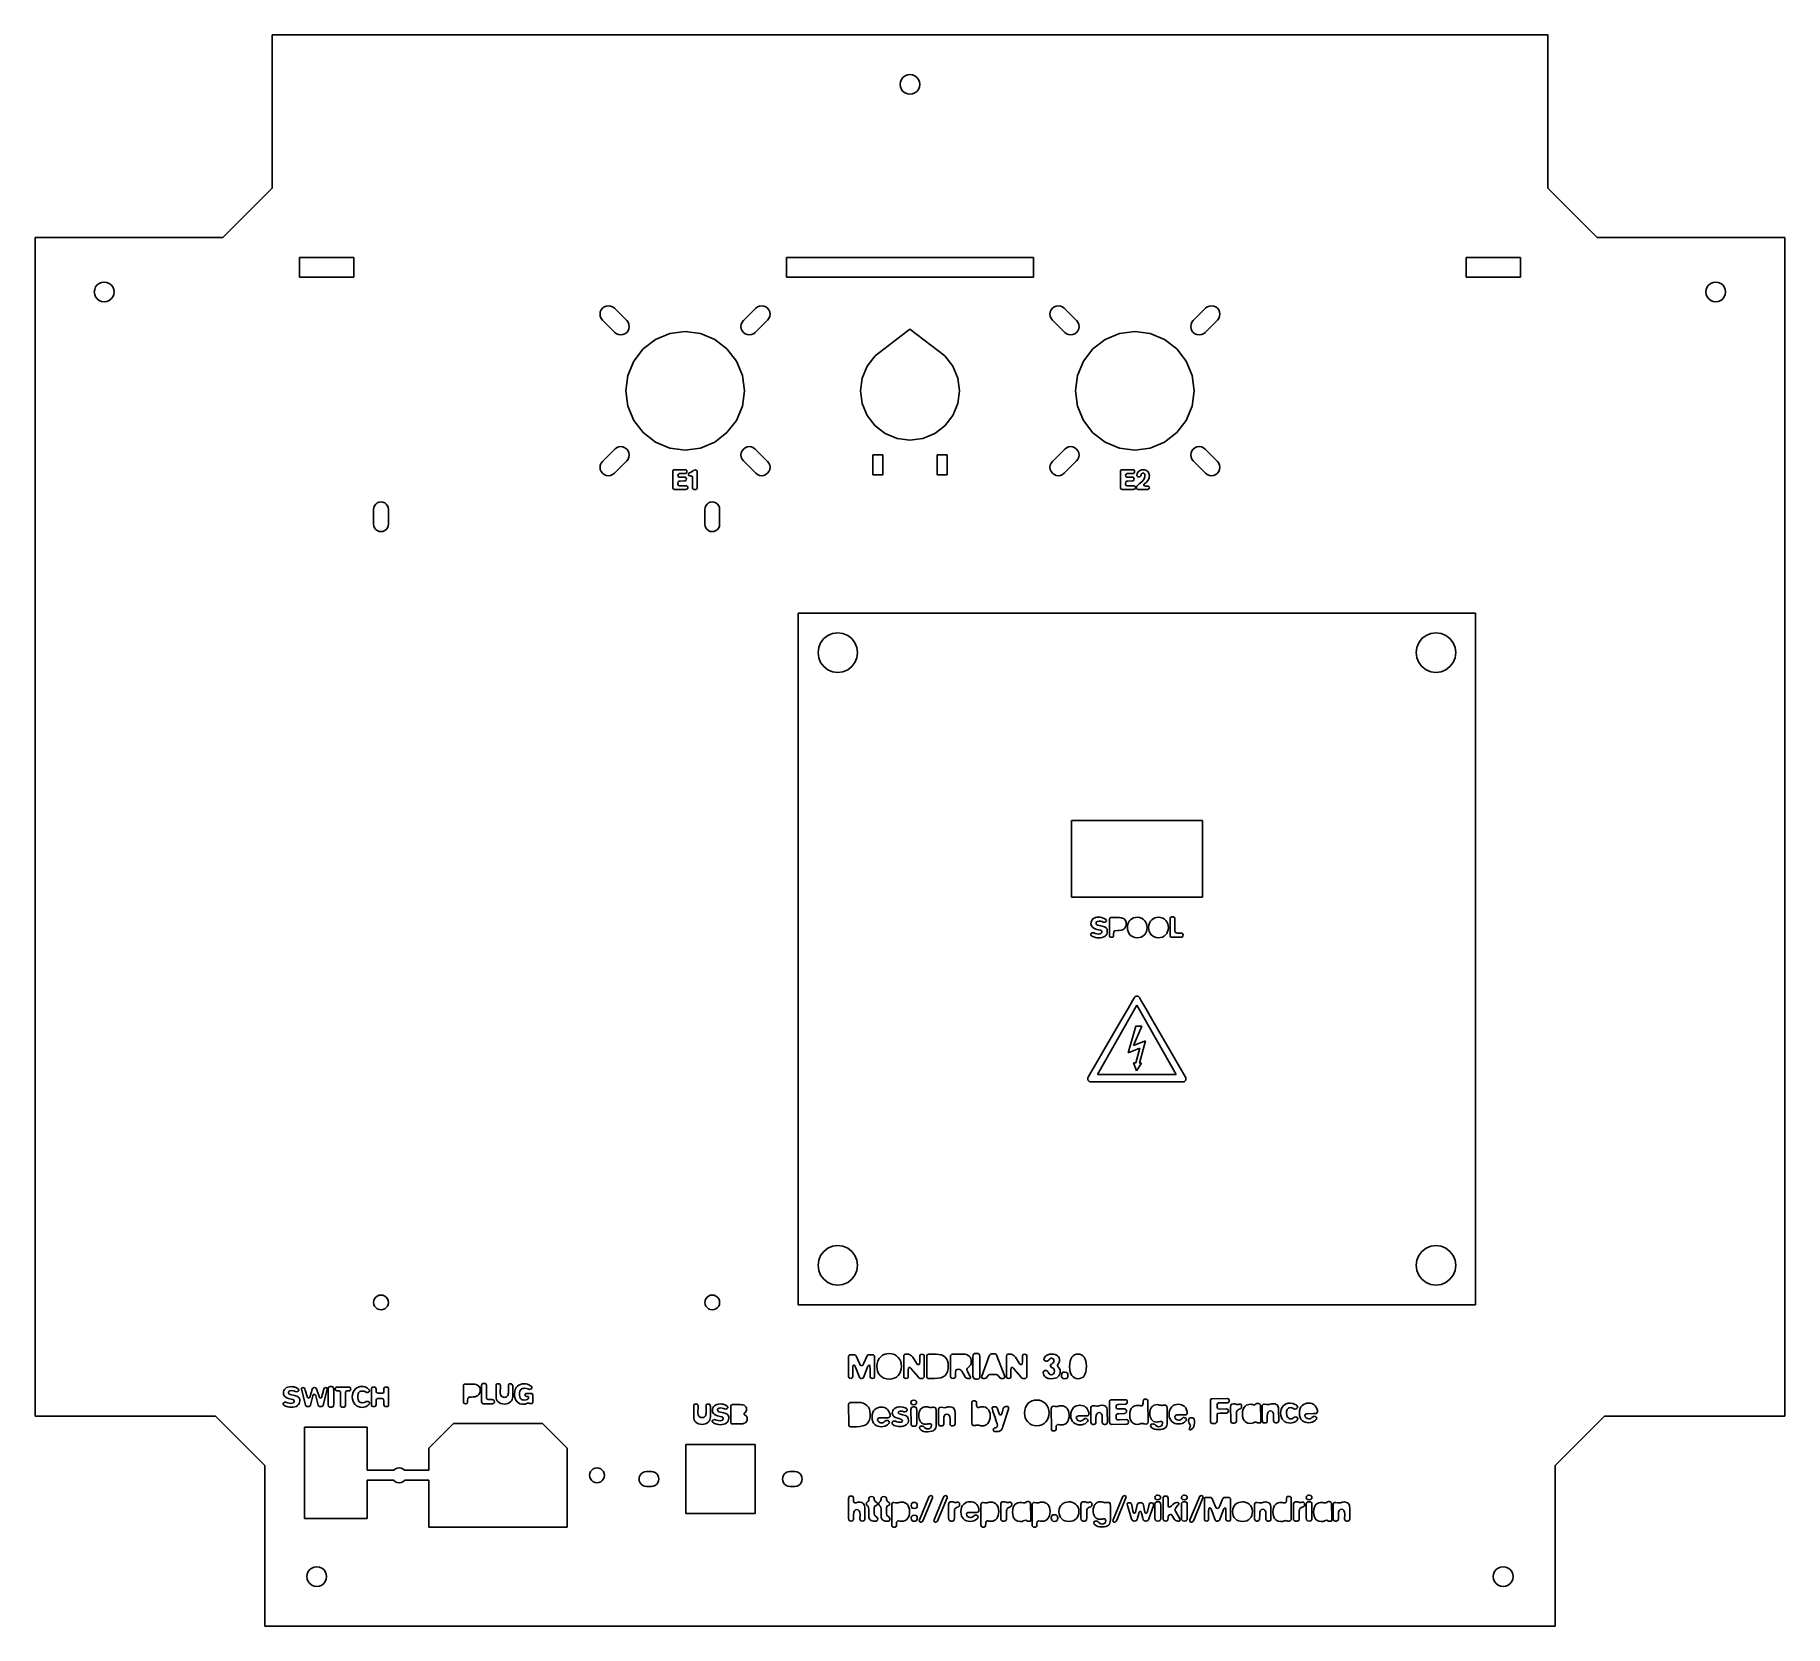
# Model space of a CAD drawing. Header units: metres. Extents: x -207 to 147, y 1162 to 1484.
import ezdxf

# ---------------------------------------------------------------- set-up
doc = ezdxf.new("R2010")
doc.units = ezdxf.units.M

msp = doc.modelspace()

# ---------------------------------------------------------------- linework, layer by layer
at = {"layer": 'COMPONENT0'}
for p, q in [((-42.66, 1207.01, 0), (-42.64, 1207.2, 0)), ((-42.64, 1207.2, 0), (-42.56, 1207.34, 0)), ((-42.56, 1207.34, 0), (-42.43, 1207.42, 0)), ((-42.43, 1207.42, 0), (-42.25, 1207.45, 0)), ((-42.25, 1207.45, 0), (-40.74, 1207.46, 0)), ((-40.74, 1207.46, 0), (-40.19, 1207.43, 0)), ((-40.19, 1207.43, 0), (-39.7, 1207.32, 0)), ((-39.7, 1207.32, 0), (-39.28, 1207.13, 0)), ((-30.06, 1207.43, 0), (-30.02, 1207.66, 0)), ((-30.02, 1207.26, 0), (-30.06, 1207.43, 0)), ((-30.02, 1207.66, 0), (-29.89, 1207.8, 0)), ((-29.93, 1207.12, 0), (-30.02, 1207.26, 0)), ((-29.89, 1207.8, 0), (-29.71, 1207.88, 0)), ((-29.71, 1207.88, 0), (-29.49, 1207.91, 0)), ((-29.49, 1207.91, 0), (-29.21, 1207.88, 0)), ((-29.21, 1207.88, 0), (-29.03, 1207.79, 0)), ((-28.94, 1207.24, 0), (-29.07, 1207.1, 0)), ((-29.03, 1207.79, 0), (-28.93, 1207.65, 0)), ((-28.9, 1207.47, 0), (-28.94, 1207.24, 0)), ((-28.93, 1207.65, 0), (-28.9, 1207.47, 0)), ((-17.72, 1207.34, 0), (-17.7, 1207.52, 0)), ((-17.69, 1203.36, 0), (-17.72, 1207.34, 0)), ((-17.7, 1207.52, 0), (-17.64, 1207.66, 0)), ((-17.64, 1207.66, 0), (-17.53, 1207.76, 0)), ((-17.53, 1207.76, 0), (-17.36, 1207.8, 0)), ((-17.36, 1207.8, 0), (-17.13, 1207.8, 0)), ((-17.13, 1207.8, 0), (-16.98, 1207.77, 0)), ((-16.98, 1207.77, 0), (-16.87, 1207.69, 0)), ((-16.87, 1207.69, 0), (-16.78, 1207.55, 0)), ((-16.78, 1207.55, 0), (-16.76, 1207.35, 0)), ((-16.76, 1207.35, 0), (-16.75, 1206.86, 0)), ((-6.61, 1206.92, 0), (-6.3, 1207.29, 0)), ((-6.3, 1207.29, 0), (-5.92, 1207.58, 0)), ((-5.92, 1207.58, 0), (-5.51, 1207.78, 0)), ((-5.51, 1207.78, 0), (-5.07, 1207.9, 0)), ((-5.07, 1207.9, 0), (-4.63, 1207.94, 0)), ((-4.63, 1207.94, 0), (-4.05, 1207.9, 0)), ((-4.05, 1207.9, 0), (-3.54, 1207.74, 0)), ((-3.54, 1207.74, 0), (-3.11, 1207.49, 0)), ((-3.11, 1207.49, 0), (-2.75, 1207.17, 0)), ((10.13, 1207.52, 0), (10.15, 1207.73, 0)), ((10.16, 1203.54, 0), (10.13, 1207.52, 0)), ((10.15, 1207.73, 0), (10.23, 1207.88, 0)), ((10.23, 1207.88, 0), (10.36, 1207.97, 0)), ((10.36, 1207.97, 0), (10.55, 1208, 0)), ((10.55, 1208, 0), (13.27, 1208.02, 0)), ((13.27, 1208.02, 0), (13.47, 1208, 0)), ((13.47, 1208, 0), (13.61, 1207.93, 0)), ((13.63, 1207.28, 0), (13.51, 1207.15, 0)), ((13.61, 1207.93, 0), (13.69, 1207.81, 0)), ((13.7, 1207.45, 0), (13.63, 1207.28, 0)), ((13.69, 1207.81, 0), (13.72, 1207.63, 0)), ((13.72, 1207.63, 0), (13.7, 1207.45, 0)), ((16.84, 1206.92, 0), (16.91, 1207.31, 0)), ((16.91, 1207.31, 0), (16.92, 1207.66, 0)), ((16.92, 1207.66, 0), (17, 1207.98, 0)), ((17, 1207.98, 0), (17.1, 1208.08, 0)), ((17.1, 1208.08, 0), (17.24, 1208.11, 0)), ((17.24, 1208.11, 0), (17.53, 1208.12, 0)), ((17.53, 1208.12, 0), (17.69, 1208.08, 0)), ((17.69, 1208.08, 0), (17.8, 1207.98, 0)), ((17.8, 1207.98, 0), (17.86, 1207.8, 0)), ((17.86, 1207.8, 0), (17.89, 1207.55, 0)), ((17.89, 1207.55, 0), (17.93, 1203.58, 0)), ((30.56, 1207.82, 0), (30.58, 1207.97, 0)), ((30.59, 1203.63, 0), (30.56, 1207.82, 0)), ((30.58, 1207.97, 0), (30.66, 1208.1, 0)), ((30.66, 1208.1, 0), (30.78, 1208.19, 0)), ((30.78, 1208.19, 0), (30.92, 1208.22, 0)), ((30.92, 1208.22, 0), (33.97, 1208.25, 0)), ((31.98, 1207.25, 0), (31.92, 1207.06, 0)), ((32.13, 1207.36, 0), (31.98, 1207.25, 0)), ((32.41, 1207.4, 0), (32.13, 1207.36, 0)), ((33.97, 1207.42, 0), (32.41, 1207.4, 0)), ((33.97, 1208.25, 0), (34.11, 1208.23, 0)), ((34.14, 1207.45, 0), (33.97, 1207.42, 0)), ((34.11, 1208.23, 0), (34.24, 1208.15, 0)), ((34.26, 1207.54, 0), (34.14, 1207.45, 0)), ((34.24, 1208.15, 0), (34.32, 1208.03, 0)), ((34.33, 1207.68, 0), (34.26, 1207.54, 0)), ((34.32, 1208.03, 0), (34.35, 1207.86, 0)), ((34.35, 1207.86, 0), (34.33, 1207.68, 0)), ((34.91, 1207.15, 0), (35.19, 1207.19, 0)), ((35.19, 1207.19, 0), (35.48, 1207.16, 0)), ((39.68, 1207.13, 0), (39.74, 1207.18, 0)), ((39.74, 1207.18, 0), (39.88, 1207.25, 0)), ((39.88, 1207.25, 0), (39.99, 1207.27, 0)), ((39.99, 1207.27, 0), (40.3, 1207.27, 0)), ((40.3, 1207.27, 0), (40.39, 1207.23, 0)), ((40.39, 1207.23, 0), (40.51, 1207.13, 0)), ((42.66, 1207.12, 0), (42.89, 1207.19, 0)), ((42.89, 1207.19, 0), (43.22, 1207.22, 0)), ((43.22, 1207.22, 0), (43.67, 1207.16, 0)), ((45.87, 1207.17, 0), (46.25, 1207.29, 0)), ((46.25, 1207.29, 0), (46.68, 1207.33, 0)), ((46.68, 1207.33, 0), (47.22, 1207.26, 0)), ((47.22, 1207.26, 0), (47.71, 1207.08, 0)), ((49.38, 1207.08, 0), (49.69, 1207.22, 0)), ((49.69, 1207.22, 0), (50.03, 1207.31, 0)), ((50.03, 1207.31, 0), (50.38, 1207.34, 0)), ((50.38, 1207.34, 0), (50.76, 1207.32, 0)), ((50.76, 1207.32, 0), (51.07, 1207.25, 0)), ((51.07, 1207.25, 0), (51.34, 1207.13, 0)), ((-42.62, 1203.09, 0), (-42.66, 1207.01, 0)), ((-39.28, 1207.13, 0), (-38.93, 1206.87, 0)), ((-38.93, 1206.87, 0), (-38.65, 1206.54, 0)), ((-38.65, 1206.54, 0), (-38.44, 1206.14, 0)), ((-38.42, 1203.97, 0), (-38.62, 1203.53, 0)), ((-38.44, 1206.14, 0), (-38.32, 1205.67, 0)), ((-38.31, 1204.51, 0), (-38.42, 1203.97, 0)), ((-38.32, 1205.67, 0), (-38.27, 1205.14, 0)), ((-38.27, 1205.14, 0), (-38.31, 1204.51, 0)), ((-37.91, 1204.44, 0), (-37.87, 1204.96, 0)), ((-37.87, 1204, 0), (-37.91, 1204.44, 0)), ((-37.87, 1204.96, 0), (-37.76, 1205.4, 0)), ((-37.76, 1203.62, 0), (-37.87, 1204, 0)), ((-37.76, 1205.4, 0), (-37.58, 1205.76, 0)), ((-37.58, 1205.76, 0), (-37.35, 1206.04, 0)), ((-37.35, 1206.04, 0), (-37.07, 1206.26, 0)), ((-37.07, 1206.26, 0), (-36.76, 1206.41, 0)), ((-36.75, 1204.15, 0), (-36.78, 1203.98, 0)), ((-36.78, 1203.98, 0), (-36.71, 1203.74, 0)), ((-36.76, 1206.41, 0), (-36.42, 1206.5, 0)), ((-36.65, 1204.27, 0), (-36.75, 1204.15, 0)), ((-36.71, 1203.74, 0), (-36.53, 1203.53, 0)), ((-36.49, 1204.34, 0), (-36.65, 1204.27, 0)), ((-36.27, 1204.37, 0), (-36.49, 1204.34, 0)), ((-36.42, 1206.5, 0), (-36.07, 1206.53, 0)), ((-35.08, 1204.38, 0), (-36.27, 1204.37, 0)), ((-36.07, 1206.53, 0), (-35.69, 1206.5, 0)), ((-35.69, 1206.5, 0), (-35.38, 1206.43, 0)), ((-35.38, 1206.43, 0), (-35.11, 1206.31, 0)), ((-35.36, 1203.58, 0), (-35.15, 1203.76, 0)), ((-35.15, 1203.76, 0), (-35.03, 1203.82, 0)), ((-35.11, 1206.31, 0), (-34.89, 1206.16, 0)), ((-34.74, 1204.38, 0), (-35.08, 1204.38, 0)), ((-35.03, 1203.82, 0), (-34.9, 1203.84, 0)), ((-34.9, 1203.84, 0), (-34.72, 1203.81, 0)), ((-34.89, 1206.16, 0), (-34.7, 1205.98, 0)), ((-34.51, 1204.41, 0), (-34.74, 1204.38, 0)), ((-34.72, 1203.81, 0), (-34.56, 1203.72, 0)), ((-34.7, 1205.98, 0), (-34.56, 1205.79, 0)), ((-34.56, 1205.79, 0), (-34.37, 1205.39, 0)), ((-34.56, 1203.72, 0), (-34.44, 1203.6, 0)), ((-34.36, 1204.47, 0), (-34.51, 1204.41, 0)), ((-34.37, 1205.39, 0), (-34.27, 1205.04, 0)), ((-34.27, 1204.6, 0), (-34.36, 1204.47, 0)), ((-34.27, 1205.04, 0), (-34.25, 1204.81, 0)), ((-34.25, 1204.81, 0), (-34.27, 1204.6, 0)), ((-33.82, 1205.31, 0), (-33.79, 1205.59, 0)), ((-33.79, 1205.09, 0), (-33.82, 1205.31, 0)), ((-33.79, 1205.59, 0), (-33.69, 1205.84, 0)), ((-33.73, 1204.9, 0), (-33.79, 1205.09, 0)), ((-33.63, 1204.74, 0), (-33.73, 1204.9, 0)), ((-33.72, 1203.58, 0), (-33.57, 1203.67, 0)), ((-33.69, 1205.84, 0), (-33.54, 1206.05, 0)), ((-33.5, 1204.61, 0), (-33.63, 1204.74, 0)), ((-33.57, 1203.67, 0), (-33.42, 1203.7, 0)), ((-33.54, 1206.05, 0), (-33.34, 1206.23, 0)), ((-33.15, 1204.4, 0), (-33.5, 1204.61, 0)), ((-33.42, 1203.7, 0), (-33.15, 1203.66, 0)), ((-33.34, 1206.23, 0), (-33.11, 1206.37, 0)), ((-32.72, 1204.26, 0), (-33.15, 1204.4, 0)), ((-33.15, 1203.66, 0), (-32.89, 1203.57, 0)), ((-33.11, 1206.37, 0), (-32.84, 1206.48, 0)), ((-32.84, 1206.48, 0), (-32.56, 1206.55, 0)), ((-32.28, 1204.15, 0), (-32.72, 1204.26, 0)), ((-32.56, 1205.59, 0), (-32.59, 1205.5, 0)), ((-32.59, 1205.5, 0), (-32.55, 1205.32, 0)), ((-32.56, 1206.55, 0), (-32.26, 1206.57, 0)), ((-32.47, 1205.65, 0), (-32.56, 1205.59, 0)), ((-32.55, 1205.32, 0), (-32.41, 1205.18, 0)), ((-32.22, 1205.71, 0), (-32.47, 1205.65, 0)), ((-32.41, 1205.18, 0), (-32.14, 1205.08, 0)), ((-31.98, 1204.05, 0), (-32.28, 1204.15, 0)), ((-32.26, 1206.57, 0), (-31.7, 1206.52, 0)), ((-32.04, 1205.72, 0), (-32.22, 1205.71, 0)), ((-32.14, 1205.08, 0), (-31.72, 1204.99, 0)), ((-32.11, 1205.72, 0), (-32.04, 1205.72, 0)), ((-31.82, 1205.7, 0), (-32.11, 1205.72, 0)), ((-31.82, 1203.91, 0), (-31.98, 1204.05, 0)), ((-31.61, 1205.65, 0), (-31.82, 1205.7, 0)), ((-31.77, 1203.7, 0), (-31.82, 1203.91, 0)), ((-31.79, 1203.59, 0), (-31.77, 1203.7, 0)), ((-31.72, 1204.99, 0), (-31.16, 1204.83, 0)), ((-31.7, 1206.52, 0), (-31.23, 1206.4, 0)), ((-31.44, 1205.6, 0), (-31.61, 1205.65, 0)), ((-31.24, 1205.58, 0), (-31.44, 1205.6, 0)), ((-31.09, 1205.62, 0), (-31.24, 1205.58, 0)), ((-31.23, 1206.4, 0), (-30.91, 1206.21, 0)), ((-31.16, 1204.83, 0), (-30.95, 1204.72, 0)), ((-30.94, 1205.71, 0), (-31.09, 1205.62, 0)), ((-30.95, 1204.72, 0), (-30.79, 1204.59, 0)), ((-30.83, 1205.84, 0), (-30.94, 1205.71, 0)), ((-30.91, 1206.21, 0), (-30.82, 1206.11, 0)), ((-30.79, 1206, 0), (-30.83, 1205.84, 0)), ((-30.82, 1206.11, 0), (-30.79, 1206, 0)), ((-30.79, 1204.59, 0), (-30.58, 1204.27, 0)), ((-30.58, 1204.27, 0), (-30.51, 1203.9, 0)), ((-30.51, 1203.9, 0), (-30.54, 1203.61, 0)), ((-30.04, 1206.04, 0), (-30.01, 1206.26, 0)), ((-30.02, 1203.3, 0), (-30.04, 1206.04, 0)), ((-30.01, 1206.26, 0), (-29.92, 1206.43, 0)), ((-29.75, 1207.03, 0), (-29.93, 1207.12, 0)), ((-29.92, 1206.43, 0), (-29.79, 1206.53, 0)), ((-29.79, 1206.53, 0), (-29.61, 1206.57, 0)), ((-29.48, 1207, 0), (-29.75, 1207.03, 0)), ((-29.61, 1206.57, 0), (-29.34, 1206.57, 0)), ((-29.26, 1207.02, 0), (-29.48, 1207, 0)), ((-29.34, 1206.57, 0), (-29.14, 1206.54, 0)), ((-29.07, 1207.1, 0), (-29.26, 1207.02, 0)), ((-29.14, 1206.54, 0), (-28.99, 1206.42, 0)), ((-28.99, 1206.42, 0), (-28.9, 1206.22, 0)), ((-28.9, 1206.22, 0), (-28.87, 1205.93, 0)), ((-28.87, 1205.93, 0), (-28.84, 1203.19, 0)), ((-28.44, 1204.79, 0), (-28.42, 1205.17, 0)), ((-28.42, 1204.45, 0), (-28.44, 1204.79, 0)), ((-28.42, 1205.17, 0), (-28.35, 1205.51, 0)), ((-28.35, 1204.13, 0), (-28.42, 1204.45, 0)), ((-28.35, 1205.51, 0), (-28.23, 1205.82, 0)), ((-28.25, 1203.83, 0), (-28.35, 1204.13, 0)), ((-28.1, 1203.57, 0), (-28.25, 1203.83, 0)), ((-28.23, 1205.82, 0), (-28.07, 1206.08, 0)), ((-28.07, 1206.08, 0), (-27.86, 1206.29, 0)), ((-27.86, 1206.29, 0), (-27.61, 1206.45, 0)), ((-27.61, 1206.45, 0), (-27.31, 1206.55, 0)), ((-27.31, 1206.55, 0), (-26.98, 1206.59, 0)), ((-26.98, 1206.59, 0), (-26.7, 1206.56, 0)), ((-26.7, 1206.56, 0), (-26.45, 1206.5, 0)), ((-26.45, 1206.5, 0), (-26.23, 1206.45, 0)), ((-26.23, 1206.45, 0), (-26.04, 1206.42, 0)), ((-26.04, 1206.42, 0), (-25.9, 1206.43, 0)), ((-25.9, 1206.43, 0), (-25.78, 1206.46, 0)), ((-25.78, 1206.46, 0), (-25.64, 1206.49, 0)), ((-25.64, 1206.49, 0), (-25.45, 1206.5, 0)), ((-25.45, 1206.5, 0), (-25.21, 1206.47, 0)), ((-25.21, 1206.47, 0), (-25.06, 1206.37, 0)), ((-25.06, 1206.37, 0), (-24.99, 1206.18, 0)), ((-24.99, 1206.18, 0), (-24.96, 1205.85, 0)), ((-24.96, 1205.85, 0), (-24.93, 1202.94, 0)), ((-24.45, 1206.07, 0), (-24.42, 1206.26, 0)), ((-24.43, 1203.17, 0), (-24.45, 1206.07, 0)), ((-24.42, 1206.26, 0), (-24.33, 1206.39, 0)), ((-24.33, 1206.39, 0), (-24.17, 1206.47, 0)), ((-24.17, 1206.47, 0), (-23.95, 1206.5, 0)), ((-23.95, 1206.5, 0), (-23.55, 1206.45, 0)), ((-23.55, 1206.45, 0), (-23.23, 1206.41, 0)), ((-23.36, 1204.52, 0), (-23.4, 1204.06, 0)), ((-23.4, 1204.06, 0), (-23.4, 1203.13, 0)), ((-23.25, 1204.85, 0), (-23.36, 1204.52, 0)), ((-23.16, 1204.97, 0), (-23.25, 1204.85, 0)), ((-23.23, 1206.41, 0), (-23, 1206.44, 0)), ((-23.05, 1205.05, 0), (-23.16, 1204.97, 0)), ((-22.77, 1205.12, 0), (-23.05, 1205.05, 0)), ((-23, 1206.44, 0), (-22.8, 1206.5, 0)), ((-22.8, 1206.5, 0), (-22.57, 1206.57, 0)), ((-22.49, 1205.06, 0), (-22.77, 1205.12, 0)), ((-22.57, 1206.57, 0), (-22.25, 1206.61, 0)), ((-22.29, 1204.87, 0), (-22.49, 1205.06, 0)), ((-22.17, 1204.56, 0), (-22.29, 1204.87, 0)), ((-22.25, 1206.61, 0), (-21.79, 1206.54, 0)), ((-22.13, 1204.11, 0), (-22.17, 1204.56, 0)), ((-22.13, 1203.15, 0), (-22.13, 1204.11, 0)), ((-21.79, 1206.54, 0), (-21.6, 1206.46, 0)), ((-21.6, 1206.46, 0), (-21.44, 1206.35, 0)), ((-21.44, 1206.35, 0), (-21.3, 1206.19, 0)), ((-21.3, 1206.19, 0), (-21.2, 1205.99, 0)), ((-21.2, 1205.99, 0), (-21.14, 1205.74, 0)), ((-21.14, 1205.74, 0), (-21.12, 1205.44, 0)), ((-21.12, 1205.44, 0), (-21.1, 1203.16, 0)), ((-16.75, 1206.86, 0), (-16.73, 1206.71, 0)), ((-16.73, 1206.71, 0), (-16.67, 1206.57, 0)), ((-16.67, 1206.57, 0), (-16.57, 1206.46, 0)), ((-16.57, 1206.46, 0), (-16.44, 1206.43, 0)), ((-16.44, 1206.43, 0), (-16.27, 1206.45, 0)), ((-16.27, 1206.45, 0), (-16.09, 1206.51, 0)), ((-16.09, 1206.51, 0), (-15.87, 1206.57, 0)), ((-15.87, 1206.57, 0), (-15.59, 1206.6, 0)), ((-15.59, 1206.6, 0), (-15.27, 1206.57, 0)), ((-15.27, 1206.57, 0), (-14.96, 1206.48, 0)), ((-14.96, 1206.48, 0), (-14.69, 1206.33, 0)), ((-14.69, 1206.33, 0), (-14.46, 1206.13, 0)), ((-14.46, 1206.13, 0), (-14.27, 1205.88, 0)), ((-14.27, 1205.88, 0), (-14.13, 1205.56, 0)), ((-14.12, 1203.87, 0), (-14.27, 1203.52, 0)), ((-14.13, 1205.56, 0), (-14.04, 1205.2, 0)), ((-14.03, 1204.29, 0), (-14.12, 1203.87, 0)), ((-14.04, 1205.2, 0), (-14.01, 1204.78, 0)), ((-14.01, 1204.78, 0), (-14.03, 1204.29, 0)), ((-13.59, 1206.3, 0), (-13.54, 1206.5, 0)), ((-13.52, 1205.95, 0), (-13.59, 1206.3, 0)), ((-13.54, 1206.5, 0), (-13.42, 1206.59, 0)), ((-13.44, 1205.68, 0), (-13.52, 1205.95, 0)), ((-13.25, 1205.12, 0), (-13.44, 1205.68, 0)), ((-13.42, 1206.59, 0), (-13.27, 1206.61, 0)), ((-13.27, 1206.61, 0), (-13, 1206.61, 0)), ((-13.01, 1204.42, 0), (-13.25, 1205.12, 0)), ((-12.78, 1203.7, 0), (-13.01, 1204.42, 0)), ((-13, 1206.61, 0), (-12.84, 1206.58, 0)), ((-12.84, 1206.58, 0), (-12.71, 1206.5, 0)), ((-12.6, 1203.13, 0), (-12.78, 1203.7, 0)), ((-12.71, 1206.5, 0), (-12.6, 1206.35, 0)), ((-12.6, 1206.35, 0), (-12.53, 1206.15, 0)), ((-12.53, 1206.15, 0), (-12.27, 1205.36, 0)), ((-12.27, 1205.36, 0), (-12.19, 1205.14, 0)), ((-12.19, 1205.14, 0), (-12.09, 1205.02, 0)), ((-12.09, 1205.02, 0), (-11.99, 1204.96, 0)), ((-11.99, 1204.96, 0), (-11.9, 1204.95, 0)), ((-11.9, 1204.95, 0), (-11.8, 1204.99, 0)), ((-11.8, 1204.99, 0), (-11.72, 1205.09, 0)), ((-11.72, 1205.09, 0), (-11.61, 1205.38, 0)), ((-11.61, 1205.38, 0), (-11.36, 1206.25, 0)), ((-10.3, 1206.14, 0), (-11.43, 1202.61, 0)), ((-11.36, 1206.25, 0), (-11.29, 1206.41, 0)), ((-11.29, 1206.41, 0), (-11.18, 1206.53, 0)), ((-11.18, 1206.53, 0), (-11.04, 1206.61, 0)), ((-11.04, 1206.61, 0), (-10.85, 1206.63, 0)), ((-10.85, 1206.63, 0), (-10.6, 1206.64, 0)), ((-10.6, 1206.64, 0), (-10.48, 1206.62, 0)), ((-10.48, 1206.62, 0), (-10.37, 1206.56, 0)), ((-10.37, 1206.56, 0), (-10.3, 1206.48, 0)), ((-10.3, 1206.48, 0), (-10.27, 1206.37, 0)), ((-10.28, 1206.24, 0), (-10.3, 1206.14, 0)), ((-10.27, 1206.37, 0), (-10.28, 1206.24, 0)), ((-7.07, 1205.3, 0), (-7.02, 1205.93, 0)), ((-7.02, 1204.8, 0), (-7.07, 1205.3, 0)), ((-7.02, 1205.93, 0), (-6.86, 1206.47, 0)), ((-6.9, 1204.33, 0), (-7.02, 1204.8, 0)), ((-6.69, 1203.89, 0), (-6.9, 1204.33, 0)), ((-6.86, 1206.47, 0), (-6.61, 1206.92, 0)), ((-6.41, 1203.51, 0), (-6.69, 1203.89, 0)), ((-2.75, 1207.17, 0), (-2.47, 1206.79, 0)), ((-2.47, 1203.89, 0), (-2.75, 1203.51, 0)), ((-2.47, 1206.79, 0), (-2.26, 1206.35, 0)), ((-2.25, 1204.33, 0), (-2.47, 1203.89, 0)), ((-2.26, 1206.35, 0), (-2.13, 1205.87, 0)), ((-2.12, 1204.83, 0), (-2.25, 1204.33, 0)), ((-2.13, 1205.87, 0), (-2.08, 1205.37, 0)), ((-2.08, 1205.37, 0), (-2.12, 1204.83, 0)), ((-1.65, 1206.27, 0), (-1.63, 1206.46, 0)), ((-1.61, 1202.2, 0), (-1.65, 1206.27, 0)), ((-1.63, 1206.46, 0), (-1.54, 1206.59, 0)), ((-1.54, 1206.59, 0), (-1.4, 1206.67, 0)), ((-1.4, 1206.67, 0), (-1.2, 1206.7, 0)), ((-1.2, 1206.7, 0), (-0.87, 1206.66, 0)), ((-0.87, 1206.66, 0), (-0.57, 1206.62, 0)), ((-0.57, 1206.62, 0), (-0.38, 1206.65, 0)), ((-0.38, 1206.65, 0), (-0.2, 1206.71, 0)), ((-0.2, 1206.71, 0), (0.02, 1206.77, 0)), ((0.02, 1206.77, 0), (0.35, 1206.8, 0)), ((0.35, 1206.8, 0), (0.69, 1206.77, 0)), ((0.69, 1206.77, 0), (1.01, 1206.68, 0)), ((1.01, 1206.68, 0), (1.28, 1206.52, 0)), ((1.28, 1206.52, 0), (1.52, 1206.31, 0)), ((1.52, 1206.31, 0), (1.7, 1206.04, 0)), ((1.75, 1203.75, 0), (1.58, 1203.46, 0)), ((1.7, 1206.04, 0), (1.84, 1205.71, 0)), ((1.87, 1204.1, 0), (1.75, 1203.75, 0)), ((1.84, 1205.71, 0), (1.93, 1205.35, 0)), ((1.94, 1204.49, 0), (1.87, 1204.1, 0)), ((1.93, 1205.35, 0), (1.97, 1204.94, 0)), ((1.97, 1204.94, 0), (1.94, 1204.49, 0)), ((2.29, 1204.82, 0), (2.32, 1205.34, 0)), ((2.33, 1204.38, 0), (2.29, 1204.82, 0)), ((2.32, 1205.34, 0), (2.44, 1205.78, 0)), ((2.44, 1204, 0), (2.33, 1204.38, 0)), ((2.44, 1205.78, 0), (2.62, 1206.14, 0)), ((2.61, 1203.67, 0), (2.44, 1204, 0)), ((2.84, 1203.41, 0), (2.61, 1203.67, 0)), ((2.62, 1206.14, 0), (2.85, 1206.42, 0)), ((2.85, 1206.42, 0), (3.12, 1206.64, 0)), ((3.12, 1206.64, 0), (3.44, 1206.79, 0)), ((3.45, 1204.53, 0), (3.42, 1204.36, 0)), ((3.42, 1204.36, 0), (3.49, 1204.12, 0)), ((3.44, 1206.79, 0), (3.78, 1206.88, 0)), ((3.54, 1204.65, 0), (3.45, 1204.53, 0)), ((3.49, 1204.12, 0), (3.66, 1203.91, 0)), ((3.7, 1204.72, 0), (3.54, 1204.65, 0)), ((3.66, 1203.91, 0), (3.91, 1203.75, 0)), ((3.93, 1204.75, 0), (3.7, 1204.72, 0)), ((3.78, 1206.88, 0), (4.13, 1206.91, 0)), ((3.91, 1203.75, 0), (4.19, 1203.7, 0)), ((5.12, 1204.76, 0), (3.93, 1204.75, 0)), ((4.13, 1206.91, 0), (4.5, 1206.88, 0)), ((4.19, 1203.7, 0), (4.4, 1203.72, 0)), ((4.4, 1203.72, 0), (4.57, 1203.78, 0)), ((4.5, 1206.88, 0), (4.82, 1206.81, 0)), ((4.57, 1203.78, 0), (4.83, 1203.96, 0)), ((4.82, 1206.81, 0), (5.08, 1206.69, 0)), ((4.83, 1203.96, 0), (5.05, 1204.14, 0)), ((5.05, 1204.14, 0), (5.16, 1204.2, 0)), ((5.08, 1206.69, 0), (5.31, 1206.54, 0)), ((5.45, 1204.76, 0), (5.12, 1204.76, 0)), ((5.16, 1204.2, 0), (5.3, 1204.22, 0)), ((5.3, 1204.22, 0), (5.47, 1204.19, 0)), ((5.31, 1206.54, 0), (5.49, 1206.36, 0)), ((5.68, 1204.79, 0), (5.45, 1204.76, 0)), ((5.47, 1204.19, 0), (5.64, 1204.1, 0)), ((5.49, 1206.36, 0), (5.63, 1206.17, 0)), ((5.63, 1206.17, 0), (5.83, 1205.77, 0)), ((5.64, 1204.1, 0), (5.75, 1203.98, 0)), ((5.83, 1204.85, 0), (5.68, 1204.79, 0)), ((5.8, 1203.84, 0), (5.7, 1203.61, 0)), ((5.75, 1203.98, 0), (5.8, 1203.84, 0)), ((5.83, 1205.77, 0), (5.92, 1205.43, 0)), ((5.92, 1204.98, 0), (5.83, 1204.85, 0)), ((5.92, 1205.43, 0), (5.95, 1205.19, 0)), ((5.95, 1205.19, 0), (5.92, 1204.98, 0)), ((6.35, 1206.36, 0), (6.38, 1206.55, 0)), ((6.38, 1203.46, 0), (6.35, 1206.36, 0)), ((6.38, 1206.55, 0), (6.47, 1206.68, 0)), ((6.47, 1206.68, 0), (6.63, 1206.76, 0)), ((6.63, 1206.76, 0), (6.86, 1206.79, 0)), ((6.86, 1206.79, 0), (7.25, 1206.75, 0)), ((7.25, 1206.75, 0), (7.58, 1206.7, 0)), ((7.44, 1204.81, 0), (7.4, 1204.35, 0)), ((7.4, 1204.35, 0), (7.4, 1203.43, 0)), ((7.56, 1205.14, 0), (7.44, 1204.81, 0)), ((7.65, 1205.26, 0), (7.56, 1205.14, 0)), ((7.58, 1206.7, 0), (7.8, 1206.73, 0)), ((7.76, 1205.34, 0), (7.65, 1205.26, 0)), ((8.04, 1205.41, 0), (7.76, 1205.34, 0)), ((7.8, 1206.73, 0), (8, 1206.8, 0)), ((8, 1206.8, 0), (8.23, 1206.86, 0)), ((8.31, 1205.35, 0), (8.04, 1205.41, 0)), ((8.23, 1206.86, 0), (8.56, 1206.9, 0)), ((8.51, 1205.16, 0), (8.31, 1205.35, 0)), ((8.63, 1204.85, 0), (8.51, 1205.16, 0)), ((8.56, 1206.9, 0), (9.01, 1206.83, 0)), ((8.67, 1204.41, 0), (8.63, 1204.85, 0)), ((8.68, 1203.44, 0), (8.67, 1204.41, 0)), ((9.01, 1206.83, 0), (9.2, 1206.75, 0)), ((9.2, 1206.75, 0), (9.37, 1206.64, 0)), ((9.37, 1206.64, 0), (9.5, 1206.48, 0)), ((9.5, 1206.48, 0), (9.6, 1206.28, 0)), ((9.6, 1206.28, 0), (9.66, 1206.03, 0)), ((9.66, 1206.03, 0), (9.68, 1205.73, 0)), ((9.68, 1205.73, 0), (9.7, 1203.45, 0)), ((11.5, 1206.85, 0), (11.45, 1206.63, 0)), ((11.45, 1206.63, 0), (11.48, 1206.4, 0)), ((11.48, 1204.87, 0), (11.45, 1204.58, 0)), ((11.45, 1204.58, 0), (11.45, 1204.37, 0)), ((11.45, 1204.37, 0), (11.5, 1204.14, 0)), ((11.48, 1206.4, 0), (11.58, 1206.25, 0)), ((11.58, 1205.04, 0), (11.48, 1204.87, 0)), ((11.63, 1206.98, 0), (11.5, 1206.85, 0)), ((11.5, 1204.14, 0), (11.64, 1204.01, 0)), ((11.58, 1206.25, 0), (11.75, 1206.18, 0)), ((11.75, 1205.14, 0), (11.58, 1205.04, 0)), ((11.82, 1207.04, 0), (11.63, 1206.98, 0)), ((11.64, 1204.01, 0), (11.84, 1203.96, 0)), ((11.75, 1206.18, 0), (12, 1206.16, 0)), ((12.01, 1205.17, 0), (11.75, 1205.14, 0)), ((12.05, 1207.06, 0), (11.82, 1207.04, 0)), ((11.84, 1203.96, 0), (12.11, 1203.95, 0)), ((12, 1206.16, 0), (13.11, 1206.2, 0)), ((13.12, 1205.21, 0), (12.01, 1205.17, 0)), ((13.32, 1207.1, 0), (12.05, 1207.06, 0)), ((12.11, 1203.95, 0), (13.55, 1203.99, 0)), ((13.11, 1206.2, 0), (13.3, 1206.16, 0)), ((13.31, 1205.25, 0), (13.12, 1205.21, 0)), ((13.3, 1206.16, 0), (13.45, 1206.04, 0)), ((13.46, 1205.35, 0), (13.31, 1205.25, 0)), ((13.51, 1207.15, 0), (13.32, 1207.1, 0)), ((13.45, 1206.04, 0), (13.54, 1205.87, 0)), ((13.55, 1205.5, 0), (13.46, 1205.35, 0)), ((13.54, 1205.87, 0), (13.58, 1205.68, 0)), ((13.58, 1205.68, 0), (13.55, 1205.5, 0)), ((13.55, 1203.99, 0), (13.74, 1203.95, 0)), ((13.74, 1203.95, 0), (13.88, 1203.82, 0)), ((13.88, 1203.82, 0), (13.95, 1203.64, 0)), ((14.22, 1204.92, 0), (14.26, 1205.45, 0)), ((14.27, 1204.39, 0), (14.22, 1204.92, 0)), ((14.26, 1205.45, 0), (14.37, 1205.88, 0)), ((14.39, 1203.96, 0), (14.27, 1204.39, 0)), ((14.37, 1205.88, 0), (14.54, 1206.22, 0)), ((14.57, 1203.62, 0), (14.39, 1203.96, 0)), ((14.54, 1206.22, 0), (14.76, 1206.49, 0)), ((14.76, 1206.49, 0), (15, 1206.67, 0)), ((15, 1206.67, 0), (15.26, 1206.79, 0)), ((15.26, 1206.79, 0), (15.53, 1206.86, 0)), ((15.53, 1206.86, 0), (15.77, 1206.88, 0)), ((15.77, 1206.88, 0), (16.05, 1206.87, 0)), ((16.05, 1206.87, 0), (16.26, 1206.83, 0)), ((16.26, 1206.83, 0), (16.44, 1206.79, 0)), ((16.44, 1206.79, 0), (16.62, 1206.77, 0)), ((16.62, 1206.77, 0), (16.76, 1206.81, 0)), ((16.76, 1206.81, 0), (16.84, 1206.92, 0)), ((18.29, 1205.23, 0), (18.31, 1205.61, 0)), ((18.31, 1204.89, 0), (18.29, 1205.23, 0)), ((18.31, 1205.61, 0), (18.38, 1205.96, 0)), ((18.37, 1204.57, 0), (18.31, 1204.89, 0)), ((18.48, 1204.27, 0), (18.37, 1204.57, 0)), ((18.38, 1205.96, 0), (18.5, 1206.26, 0)), ((18.63, 1204.02, 0), (18.48, 1204.27, 0)), ((18.5, 1206.26, 0), (18.66, 1206.52, 0)), ((18.82, 1203.8, 0), (18.63, 1204.02, 0)), ((18.66, 1206.52, 0), (18.87, 1206.73, 0)), ((19.06, 1203.63, 0), (18.82, 1203.8, 0)), ((18.87, 1206.73, 0), (19.12, 1206.89, 0)), ((19.12, 1206.89, 0), (19.41, 1207, 0)), ((19.41, 1207, 0), (19.75, 1207.03, 0)), ((19.75, 1207.03, 0), (20.02, 1207, 0)), ((20.02, 1207, 0), (20.28, 1206.94, 0)), ((20.28, 1206.94, 0), (20.5, 1206.89, 0)), ((20.5, 1206.89, 0), (20.69, 1206.86, 0)), ((20.69, 1206.86, 0), (20.83, 1206.88, 0)), ((20.83, 1206.88, 0), (20.95, 1206.9, 0)), ((20.95, 1206.9, 0), (21.09, 1206.93, 0)), ((21.09, 1206.93, 0), (21.28, 1206.94, 0)), ((21.28, 1206.94, 0), (21.52, 1206.91, 0)), ((21.52, 1206.91, 0), (21.66, 1206.81, 0)), ((21.66, 1206.81, 0), (21.74, 1206.62, 0)), ((21.74, 1206.62, 0), (21.77, 1206.29, 0)), ((21.77, 1206.29, 0), (21.79, 1203.39, 0)), ((22.19, 1205.01, 0), (22.22, 1205.53, 0)), ((22.23, 1204.57, 0), (22.19, 1205.01, 0)), ((22.22, 1205.53, 0), (22.34, 1205.97, 0)), ((22.34, 1204.19, 0), (22.23, 1204.57, 0)), ((22.34, 1205.97, 0), (22.52, 1206.33, 0)), ((22.51, 1203.86, 0), (22.34, 1204.19, 0)), ((22.74, 1203.59, 0), (22.51, 1203.86, 0)), ((22.52, 1206.33, 0), (22.75, 1206.61, 0)), ((22.75, 1206.61, 0), (23.03, 1206.83, 0)), ((23.03, 1206.83, 0), (23.34, 1206.98, 0)), ((23.35, 1204.72, 0), (23.32, 1204.55, 0)), ((23.32, 1204.55, 0), (23.39, 1204.31, 0)), ((23.34, 1206.98, 0), (23.68, 1207.06, 0)), ((23.45, 1204.84, 0), (23.35, 1204.72, 0)), ((23.39, 1204.31, 0), (23.56, 1204.1, 0)), ((23.61, 1204.91, 0), (23.45, 1204.84, 0)), ((23.56, 1204.1, 0), (23.81, 1203.94, 0)), ((23.83, 1204.94, 0), (23.61, 1204.91, 0)), ((23.68, 1207.06, 0), (24.03, 1207.1, 0)), ((23.81, 1203.94, 0), (24.09, 1203.89, 0)), ((25.02, 1204.95, 0), (23.83, 1204.94, 0)), ((24.03, 1207.1, 0), (24.4, 1207.07, 0)), ((24.09, 1203.89, 0), (24.3, 1203.91, 0)), ((24.3, 1203.91, 0), (24.47, 1203.97, 0)), ((24.4, 1207.07, 0), (24.72, 1207, 0)), ((24.47, 1203.97, 0), (24.74, 1204.15, 0)), ((24.72, 1207, 0), (24.99, 1206.88, 0)), ((24.74, 1204.15, 0), (24.95, 1204.33, 0)), ((24.95, 1204.33, 0), (25.06, 1204.39, 0)), ((24.99, 1206.88, 0), (25.21, 1206.73, 0)), ((25.36, 1204.95, 0), (25.02, 1204.95, 0)), ((25.06, 1204.39, 0), (25.2, 1204.41, 0)), ((25.2, 1204.41, 0), (25.38, 1204.37, 0)), ((25.21, 1206.73, 0), (25.39, 1206.55, 0)), ((25.61, 1203.79, 0), (25.31, 1203.49, 0)), ((25.58, 1204.98, 0), (25.36, 1204.95, 0)), ((25.38, 1204.37, 0), (25.54, 1204.28, 0)), ((25.39, 1206.55, 0), (25.54, 1206.35, 0)), ((25.54, 1206.35, 0), (25.73, 1205.96, 0)), ((25.54, 1204.28, 0), (25.66, 1204.16, 0)), ((25.74, 1205.04, 0), (25.58, 1204.98, 0)), ((25.7, 1204.03, 0), (25.61, 1203.79, 0)), ((25.66, 1204.16, 0), (25.7, 1204.03, 0)), ((25.73, 1205.96, 0), (25.83, 1205.61, 0)), ((25.82, 1205.17, 0), (25.74, 1205.04, 0)), ((25.85, 1205.38, 0), (25.82, 1205.17, 0)), ((25.83, 1205.61, 0), (25.85, 1205.38, 0)), ((26.13, 1203.71, 0), (26.16, 1204, 0)), ((26.18, 1203.38, 0), (26.13, 1203.71, 0)), ((26.16, 1204, 0), (26.24, 1204.2, 0)), ((26.24, 1204.2, 0), (26.42, 1204.32, 0)), ((26.42, 1204.32, 0), (26.73, 1204.36, 0)), ((26.73, 1204.36, 0), (26.94, 1204.34, 0)), ((26.94, 1204.34, 0), (27.09, 1204.29, 0)), ((27.09, 1204.29, 0), (27.19, 1204.2, 0)), ((27.19, 1204.2, 0), (27.26, 1204.08, 0)), ((27.26, 1204.08, 0), (27.32, 1203.76, 0)), ((27.32, 1203.76, 0), (27.32, 1203.35, 0)), ((31.92, 1204, 0), (31.88, 1203.6, 0)), ((31.94, 1205.18, 0), (31.89, 1205.06, 0)), ((31.89, 1205.06, 0), (31.89, 1204.66, 0)), ((31.89, 1204.66, 0), (31.92, 1204, 0)), ((31.92, 1207.06, 0), (31.91, 1206.8, 0)), ((31.91, 1206.8, 0), (31.91, 1206.49, 0)), ((31.91, 1206.49, 0), (31.97, 1206.28, 0)), ((32.03, 1205.25, 0), (31.94, 1205.18, 0)), ((31.97, 1206.28, 0), (32.12, 1206.17, 0)), ((32.43, 1205.31, 0), (32.03, 1205.25, 0)), ((32.12, 1206.17, 0), (32.42, 1206.14, 0)), ((32.42, 1206.14, 0), (33.8, 1206.15, 0)), ((33.8, 1205.32, 0), (32.43, 1205.31, 0)), ((33.8, 1206.15, 0), (33.94, 1206.13, 0)), ((33.97, 1205.35, 0), (33.8, 1205.32, 0)), ((33.94, 1206.13, 0), (34.06, 1206.06, 0)), ((34.09, 1205.44, 0), (33.97, 1205.35, 0)), ((34.06, 1206.06, 0), (34.15, 1205.94, 0)), ((34.16, 1205.58, 0), (34.09, 1205.44, 0)), ((34.15, 1205.94, 0), (34.18, 1205.75, 0)), ((34.18, 1205.75, 0), (34.16, 1205.58, 0)), ((34.63, 1206.61, 0), (34.66, 1206.85, 0)), ((34.66, 1203.87, 0), (34.63, 1206.61, 0)), ((34.66, 1206.85, 0), (34.74, 1207.03, 0)), ((34.69, 1203.61, 0), (34.66, 1203.87, 0)), ((34.74, 1207.03, 0), (34.91, 1207.15, 0)), ((35.48, 1207.16, 0), (35.7, 1207.11, 0)), ((35.7, 1207.11, 0), (35.86, 1207.06, 0)), ((35.83, 1203.85, 0), (35.81, 1203.6, 0)), ((35.85, 1205.6, 0), (35.82, 1205.36, 0)), ((35.82, 1205.36, 0), (35.83, 1203.85, 0)), ((35.96, 1205.8, 0), (35.85, 1205.6, 0)), ((35.86, 1207.06, 0), (35.99, 1207.03, 0)), ((36.14, 1205.97, 0), (35.96, 1205.8, 0)), ((35.99, 1207.03, 0), (36.13, 1207.05, 0)), ((36.13, 1207.05, 0), (36.24, 1207.08, 0)), ((36.39, 1206.08, 0), (36.14, 1205.97, 0)), ((36.24, 1207.08, 0), (36.35, 1207.11, 0)), ((36.35, 1207.11, 0), (36.49, 1207.12, 0)), ((36.63, 1206.18, 0), (36.39, 1206.08, 0)), ((36.49, 1207.12, 0), (36.65, 1207.1, 0)), ((36.77, 1206.31, 0), (36.63, 1206.18, 0)), ((36.65, 1207.1, 0), (36.77, 1207.02, 0)), ((36.77, 1207.02, 0), (36.84, 1206.89, 0)), ((36.84, 1206.47, 0), (36.77, 1206.31, 0)), ((36.84, 1206.89, 0), (36.86, 1206.7, 0)), ((36.86, 1206.7, 0), (36.84, 1206.47, 0)), ((37.03, 1205.14, 0), (37.06, 1205.67, 0)), ((37.07, 1204.6, 0), (37.03, 1205.14, 0)), ((37.06, 1205.67, 0), (37.17, 1206.1, 0)), ((37.2, 1204.17, 0), (37.07, 1204.6, 0)), ((37.17, 1206.1, 0), (37.35, 1206.44, 0)), ((37.38, 1203.84, 0), (37.2, 1204.17, 0)), ((37.35, 1206.44, 0), (37.56, 1206.7, 0)), ((37.6, 1203.58, 0), (37.38, 1203.84, 0)), ((37.56, 1206.7, 0), (37.8, 1206.89, 0)), ((37.8, 1206.89, 0), (38.07, 1207.01, 0)), ((38.07, 1207.01, 0), (38.33, 1207.08, 0)), ((38.33, 1207.08, 0), (38.58, 1207.1, 0)), ((38.58, 1207.1, 0), (38.86, 1207.08, 0)), ((38.86, 1207.08, 0), (39.07, 1207.05, 0)), ((39.07, 1207.05, 0), (39.24, 1207.01, 0)), ((39.24, 1207.01, 0), (39.43, 1206.99, 0)), ((39.43, 1206.99, 0), (39.48, 1206.99, 0)), ((39.48, 1206.99, 0), (39.56, 1207, 0)), ((39.56, 1207, 0), (39.63, 1207.02, 0)), ((39.63, 1207.02, 0), (39.66, 1207.04, 0)), ((39.66, 1207.04, 0), (39.68, 1207.13, 0)), ((40.51, 1207.13, 0), (40.61, 1207.05, 0)), ((40.61, 1207.05, 0), (40.66, 1207.03, 0)), ((40.66, 1207.03, 0), (40.73, 1203.79, 0)), ((40.73, 1203.79, 0), (40.75, 1203.51, 0)), ((41.01, 1206.69, 0), (41.04, 1206.88, 0)), ((41.04, 1203.79, 0), (41.01, 1206.69, 0)), ((41.04, 1206.88, 0), (41.13, 1207.01, 0)), ((41.07, 1203.58, 0), (41.04, 1203.79, 0)), ((41.13, 1207.01, 0), (41.29, 1207.09, 0)), ((41.29, 1207.09, 0), (41.52, 1207.12, 0)), ((41.52, 1207.12, 0), (41.91, 1207.07, 0)), ((41.91, 1207.07, 0), (42.24, 1207.02, 0)), ((42.06, 1203.75, 0), (42.03, 1203.57, 0)), ((42.1, 1205.14, 0), (42.06, 1204.68, 0)), ((42.06, 1204.68, 0), (42.06, 1203.75, 0)), ((42.21, 1205.47, 0), (42.1, 1205.14, 0)), ((42.3, 1205.59, 0), (42.21, 1205.47, 0)), ((42.24, 1207.02, 0), (42.46, 1207.06, 0)), ((42.41, 1205.67, 0), (42.3, 1205.59, 0)), ((42.69, 1205.74, 0), (42.41, 1205.67, 0)), ((42.46, 1207.06, 0), (42.66, 1207.12, 0)), ((42.97, 1205.68, 0), (42.69, 1205.74, 0)), ((43.17, 1205.49, 0), (42.97, 1205.68, 0)), ((43.29, 1205.18, 0), (43.17, 1205.49, 0)), ((43.33, 1204.73, 0), (43.29, 1205.18, 0)), ((43.33, 1203.77, 0), (43.33, 1204.73, 0)), ((43.36, 1203.58, 0), (43.33, 1203.77, 0)), ((43.67, 1207.16, 0), (43.86, 1207.08, 0)), ((43.86, 1207.08, 0), (44.03, 1206.96, 0)), ((44.03, 1206.96, 0), (44.16, 1206.81, 0)), ((44.16, 1206.81, 0), (44.26, 1206.61, 0)), ((44.26, 1206.61, 0), (44.32, 1206.36, 0)), ((44.32, 1206.36, 0), (44.34, 1206.06, 0)), ((44.36, 1203.78, 0), (44.33, 1203.59, 0)), ((44.34, 1206.06, 0), (44.36, 1203.78, 0)), ((44.74, 1205.29, 0), (44.77, 1205.71, 0)), ((44.79, 1204.82, 0), (44.74, 1205.29, 0)), ((44.77, 1205.71, 0), (44.88, 1206.1, 0)), ((44.9, 1204.41, 0), (44.79, 1204.82, 0)), ((44.88, 1206.1, 0), (45.04, 1206.45, 0)), ((45.08, 1204.07, 0), (44.9, 1204.41, 0)), ((45.04, 1206.45, 0), (45.26, 1206.75, 0)), ((45.31, 1203.79, 0), (45.08, 1204.07, 0)), ((45.26, 1206.75, 0), (45.54, 1206.99, 0)), ((45.6, 1203.57, 0), (45.31, 1203.79, 0)), ((45.54, 1206.99, 0), (45.87, 1207.17, 0)), ((45.94, 1205.61, 0), (45.92, 1205.31, 0)), ((45.92, 1205.31, 0), (45.99, 1204.81, 0)), ((46, 1205.85, 0), (45.94, 1205.61, 0)), ((45.99, 1204.81, 0), (46.07, 1204.62, 0)), ((46.09, 1206.05, 0), (46, 1205.85, 0)), ((46.07, 1204.62, 0), (46.19, 1204.45, 0)), ((46.2, 1206.2, 0), (46.09, 1206.05, 0)), ((46.19, 1204.45, 0), (46.32, 1204.33, 0)), ((46.33, 1206.32, 0), (46.2, 1206.2, 0)), ((46.32, 1204.33, 0), (46.48, 1204.24, 0)), ((46.48, 1206.39, 0), (46.33, 1206.32, 0)), ((46.76, 1206.45, 0), (46.48, 1206.39, 0)), ((46.48, 1204.24, 0), (46.64, 1204.18, 0)), ((46.64, 1204.18, 0), (46.82, 1204.17, 0)), ((47.02, 1206.4, 0), (46.76, 1206.45, 0)), ((46.82, 1204.17, 0), (47.02, 1204.18, 0)), ((47.23, 1206.29, 0), (47.02, 1206.4, 0)), ((47.02, 1204.18, 0), (47.16, 1204.23, 0)), ((47.16, 1204.23, 0), (47.36, 1204.35, 0)), ((47.43, 1206.17, 0), (47.23, 1206.29, 0)), ((47.36, 1204.35, 0), (47.54, 1204.48, 0)), ((47.64, 1206.12, 0), (47.43, 1206.17, 0)), ((47.54, 1204.48, 0), (47.79, 1204.54, 0)), ((47.86, 1206.16, 0), (47.64, 1206.12, 0)), ((47.71, 1207.08, 0), (47.9, 1206.96, 0)), ((47.79, 1204.54, 0), (47.95, 1204.52, 0)), ((47.99, 1203.77, 0), (47.81, 1203.63, 0)), ((48.04, 1206.26, 0), (47.86, 1206.16, 0)), ((47.9, 1206.96, 0), (48.06, 1206.82, 0)), ((47.95, 1204.52, 0), (48.09, 1204.44, 0)), ((48.12, 1203.92, 0), (47.99, 1203.77, 0)), ((48.16, 1206.4, 0), (48.04, 1206.26, 0)), ((48.06, 1206.82, 0), (48.16, 1206.68, 0)), ((48.09, 1204.44, 0), (48.19, 1204.33, 0)), ((48.2, 1204.06, 0), (48.12, 1203.92, 0)), ((48.16, 1206.68, 0), (48.19, 1206.54, 0)), ((48.19, 1206.54, 0), (48.16, 1206.4, 0)), ((48.19, 1204.33, 0), (48.23, 1204.18, 0)), ((48.23, 1204.18, 0), (48.2, 1204.06, 0)), ((48.54, 1205.26, 0), (48.58, 1205.78, 0)), ((48.58, 1204.82, 0), (48.54, 1205.26, 0)), ((48.58, 1205.78, 0), (48.69, 1206.21, 0)), ((48.69, 1204.44, 0), (48.58, 1204.82, 0)), ((48.69, 1206.21, 0), (48.87, 1206.57, 0)), ((48.87, 1204.11, 0), (48.69, 1204.44, 0)), ((48.87, 1206.57, 0), (49.1, 1206.86, 0)), ((49.09, 1203.84, 0), (48.87, 1204.11, 0)), ((49.37, 1203.63, 0), (49.09, 1203.84, 0)), ((49.1, 1206.86, 0), (49.38, 1207.08, 0)), ((49.7, 1204.97, 0), (49.67, 1204.8, 0)), ((49.67, 1204.8, 0), (49.74, 1204.56, 0)), ((49.8, 1205.09, 0), (49.7, 1204.97, 0)), ((49.74, 1204.56, 0), (49.92, 1204.35, 0)), ((49.96, 1205.16, 0), (49.8, 1205.09, 0)), ((49.92, 1204.35, 0), (50.16, 1204.19, 0)), ((50.18, 1205.19, 0), (49.96, 1205.16, 0)), ((50.16, 1204.19, 0), (50.44, 1204.13, 0)), ((51.37, 1205.2, 0), (50.18, 1205.19, 0)), ((50.44, 1204.13, 0), (50.66, 1204.16, 0)), ((50.66, 1204.16, 0), (50.83, 1204.22, 0)), ((50.83, 1204.22, 0), (51.09, 1204.4, 0)), ((51.09, 1204.4, 0), (51.3, 1204.58, 0)), ((51.3, 1204.58, 0), (51.42, 1204.64, 0)), ((51.34, 1207.13, 0), (51.56, 1206.97, 0)), ((51.71, 1205.2, 0), (51.37, 1205.2, 0)), ((51.42, 1204.64, 0), (51.55, 1204.66, 0)), ((51.66, 1203.74, 0), (51.43, 1203.6, 0)), ((51.55, 1204.66, 0), (51.73, 1204.62, 0)), ((51.56, 1206.97, 0), (51.75, 1206.8, 0)), ((51.96, 1204.04, 0), (51.66, 1203.74, 0)), ((51.93, 1205.23, 0), (51.71, 1205.2, 0)), ((51.73, 1204.62, 0), (51.89, 1204.53, 0)), ((51.75, 1206.8, 0), (51.89, 1206.6, 0)), ((51.89, 1206.6, 0), (52.08, 1206.21, 0)), ((51.89, 1204.53, 0), (52.01, 1204.41, 0)), ((52.09, 1205.29, 0), (51.93, 1205.23, 0)), ((52.05, 1204.28, 0), (51.96, 1204.04, 0)), ((52.01, 1204.41, 0), (52.05, 1204.28, 0)), ((52.08, 1206.21, 0), (52.18, 1205.86, 0)), ((52.17, 1205.42, 0), (52.09, 1205.29, 0)), ((52.2, 1205.63, 0), (52.17, 1205.42, 0)), ((52.18, 1205.86, 0), (52.2, 1205.63, 0)), ((-42.6, 1202.82, 0), (-42.62, 1203.09, 0)), ((-42.52, 1202.65, 0), (-42.6, 1202.82, 0)), ((-42.39, 1202.57, 0), (-42.52, 1202.65, 0)), ((-42.18, 1202.54, 0), (-42.39, 1202.57, 0)), ((-41.04, 1202.55, 0), (-42.18, 1202.54, 0)), ((-40.35, 1202.59, 0), (-41.04, 1202.55, 0)), ((-39.78, 1202.71, 0), (-40.35, 1202.59, 0)), ((-39.3, 1202.9, 0), (-39.78, 1202.71, 0)), ((-38.91, 1203.17, 0), (-39.3, 1202.9, 0)), ((-38.62, 1203.53, 0), (-38.91, 1203.17, 0)), ((-37.58, 1203.29, 0), (-37.76, 1203.62, 0)), ((-37.36, 1203.03, 0), (-37.58, 1203.29, 0)), ((-37.08, 1202.82, 0), (-37.36, 1203.03, 0)), ((-36.76, 1202.67, 0), (-37.08, 1202.82, 0)), ((-36.4, 1202.58, 0), (-36.76, 1202.67, 0)), ((-36.53, 1203.53, 0), (-36.29, 1203.37, 0)), ((-36.01, 1202.55, 0), (-36.4, 1202.58, 0)), ((-36.29, 1203.37, 0), (-36.01, 1203.32, 0)), ((-36.01, 1203.32, 0), (-35.79, 1203.34, 0)), ((-35.63, 1202.58, 0), (-36.01, 1202.55, 0)), ((-35.79, 1203.34, 0), (-35.62, 1203.4, 0)), ((-35.3, 1202.67, 0), (-35.63, 1202.58, 0)), ((-35.62, 1203.4, 0), (-35.36, 1203.58, 0)), ((-35.02, 1202.79, 0), (-35.3, 1202.67, 0)), ((-34.79, 1202.93, 0), (-35.02, 1202.79, 0)), ((-34.49, 1203.22, 0), (-34.79, 1202.93, 0)), ((-34.4, 1203.46, 0), (-34.49, 1203.22, 0)), ((-34.44, 1203.6, 0), (-34.4, 1203.46, 0)), ((-33.86, 1203.29, 0), (-33.82, 1203.45, 0)), ((-33.83, 1203.18, 0), (-33.86, 1203.29, 0)), ((-33.74, 1203.06, 0), (-33.83, 1203.18, 0)), ((-33.82, 1203.45, 0), (-33.72, 1203.58, 0)), ((-33.42, 1202.82, 0), (-33.74, 1203.06, 0)), ((-32.91, 1202.64, 0), (-33.42, 1202.82, 0)), ((-32.58, 1202.58, 0), (-32.91, 1202.64, 0)), ((-32.89, 1203.57, 0), (-32.58, 1203.48, 0)), ((-32.58, 1203.48, 0), (-32.16, 1203.45, 0)), ((-32.22, 1202.57, 0), (-32.58, 1202.58, 0)), ((-31.86, 1202.59, 0), (-32.22, 1202.57, 0)), ((-32.16, 1203.45, 0), (-31.96, 1203.46, 0)), ((-31.96, 1203.46, 0), (-31.84, 1203.51, 0)), ((-31.54, 1202.67, 0), (-31.86, 1202.59, 0)), ((-31.84, 1203.51, 0), (-31.79, 1203.59, 0)), ((-31.24, 1202.78, 0), (-31.54, 1202.67, 0)), ((-30.99, 1202.93, 0), (-31.24, 1202.78, 0)), ((-30.79, 1203.12, 0), (-30.99, 1202.93, 0)), ((-30.63, 1203.35, 0), (-30.79, 1203.12, 0)), ((-30.54, 1203.61, 0), (-30.63, 1203.35, 0)), ((-29.99, 1203.02, 0), (-30.02, 1203.3, 0)), ((-29.91, 1202.82, 0), (-29.99, 1203.02, 0)), ((-29.73, 1202.7, 0), (-29.91, 1202.82, 0)), ((-29.42, 1202.66, 0), (-29.73, 1202.7, 0)), ((-29.17, 1202.7, 0), (-29.42, 1202.66, 0)), ((-28.99, 1202.8, 0), (-29.17, 1202.7, 0)), ((-28.88, 1202.96, 0), (-28.99, 1202.8, 0)), ((-28.84, 1203.19, 0), (-28.88, 1202.96, 0)), ((-28.29, 1202.38, 0), (-28.26, 1202.51, 0)), ((-28.21, 1202.12, 0), (-28.29, 1202.38, 0)), ((-28.26, 1202.51, 0), (-28.16, 1202.6, 0)), ((-28.11, 1201.98, 0), (-28.21, 1202.12, 0)), ((-28.16, 1202.6, 0), (-28.01, 1202.66, 0)), ((-27.96, 1201.84, 0), (-28.11, 1201.98, 0)), ((-27.91, 1203.36, 0), (-28.1, 1203.57, 0)), ((-28.01, 1202.66, 0), (-27.8, 1202.68, 0)), ((-27.75, 1201.72, 0), (-27.96, 1201.84, 0)), ((-27.67, 1203.19, 0), (-27.91, 1203.36, 0)), ((-27.8, 1202.68, 0), (-27.61, 1202.66, 0)), ((-27.47, 1201.62, 0), (-27.75, 1201.72, 0)), ((-27.39, 1203.09, 0), (-27.67, 1203.19, 0)), ((-27.61, 1202.66, 0), (-27.47, 1202.59, 0)), ((-27.47, 1202.59, 0), (-27.27, 1202.39, 0)), ((-27.11, 1201.55, 0), (-27.47, 1201.62, 0)), ((-27.06, 1203.06, 0), (-27.39, 1203.09, 0)), ((-27.27, 1202.39, 0), (-27.03, 1202.19, 0)), ((-26.66, 1201.53, 0), (-27.11, 1201.55, 0)), ((-26.84, 1203.07, 0), (-27.06, 1203.06, 0)), ((-27.03, 1202.19, 0), (-26.86, 1202.13, 0)), ((-26.86, 1202.13, 0), (-26.61, 1202.11, 0)), ((-26.6, 1203.11, 0), (-26.84, 1203.07, 0)), ((-26.21, 1201.56, 0), (-26.66, 1201.53, 0)), ((-26.61, 1202.11, 0), (-26.31, 1202.16, 0)), ((-26.38, 1203.15, 0), (-26.6, 1203.11, 0)), ((-26.24, 1203.17, 0), (-26.38, 1203.15, 0)), ((-26.31, 1202.16, 0), (-26.08, 1202.3, 0)), ((-26.08, 1203.14, 0), (-26.24, 1203.17, 0)), ((-25.84, 1201.63, 0), (-26.21, 1201.56, 0)), ((-25.97, 1203.08, 0), (-26.08, 1203.14, 0)), ((-26.08, 1202.3, 0), (-25.93, 1202.51, 0)), ((-25.91, 1202.96, 0), (-25.97, 1203.08, 0)), ((-25.93, 1202.51, 0), (-25.88, 1202.77, 0)), ((-25.88, 1202.77, 0), (-25.91, 1202.96, 0)), ((-25.53, 1201.74, 0), (-25.84, 1201.63, 0)), ((-25.3, 1201.9, 0), (-25.53, 1201.74, 0)), ((-25.13, 1202.1, 0), (-25.3, 1201.9, 0)), ((-25.02, 1202.34, 0), (-25.13, 1202.1, 0)), ((-24.95, 1202.62, 0), (-25.02, 1202.34, 0)), ((-24.93, 1202.94, 0), (-24.95, 1202.62, 0)), ((-24.4, 1202.97, 0), (-24.43, 1203.17, 0)), ((-24.31, 1202.83, 0), (-24.4, 1202.97, 0)), ((-24.18, 1202.74, 0), (-24.31, 1202.83, 0)), ((-24.01, 1202.72, 0), (-24.18, 1202.74, 0)), ((-23.85, 1202.72, 0), (-24.01, 1202.72, 0)), ((-23.67, 1202.75, 0), (-23.85, 1202.72, 0)), ((-23.53, 1202.82, 0), (-23.67, 1202.75, 0)), ((-23.43, 1202.95, 0), (-23.53, 1202.82, 0)), ((-23.4, 1203.13, 0), (-23.43, 1202.95, 0)), ((-22.1, 1202.96, 0), (-22.13, 1203.15, 0)), ((-22.01, 1202.84, 0), (-22.1, 1202.96, 0)), ((-21.88, 1202.76, 0), (-22.01, 1202.84, 0)), ((-21.71, 1202.74, 0), (-21.88, 1202.76, 0)), ((-21.55, 1202.74, 0), (-21.71, 1202.74, 0)), ((-21.38, 1202.77, 0), (-21.55, 1202.74, 0)), ((-21.23, 1202.84, 0), (-21.38, 1202.77, 0)), ((-21.13, 1202.97, 0), (-21.23, 1202.84, 0)), ((-21.1, 1203.16, 0), (-21.13, 1202.97, 0)), ((-17.66, 1203.07, 0), (-17.69, 1203.36, 0)), ((-17.57, 1202.9, 0), (-17.66, 1203.07, 0)), ((-17.42, 1202.81, 0), (-17.57, 1202.9, 0)), ((-17.18, 1202.78, 0), (-17.42, 1202.81, 0)), ((-16.99, 1202.8, 0), (-17.18, 1202.78, 0)), ((-16.86, 1202.84, 0), (-16.99, 1202.8, 0)), ((-16.73, 1202.88, 0), (-16.86, 1202.84, 0)), ((-16.52, 1202.89, 0), (-16.73, 1202.88, 0)), ((-16.31, 1202.87, 0), (-16.52, 1202.89, 0)), ((-16.13, 1202.8, 0), (-16.31, 1202.87, 0)), ((-15.92, 1202.74, 0), (-16.13, 1202.8, 0)), ((-15.6, 1202.71, 0), (-15.92, 1202.74, 0)), ((-15.27, 1202.75, 0), (-15.6, 1202.71, 0)), ((-14.97, 1202.85, 0), (-15.27, 1202.75, 0)), ((-14.69, 1203.01, 0), (-14.97, 1202.85, 0)), ((-14.46, 1203.23, 0), (-14.69, 1203.01, 0)), ((-14.27, 1203.52, 0), (-14.46, 1203.23, 0)), ((-13.37, 1201.95, 0), (-13.34, 1202.1, 0)), ((-13.34, 1201.78, 0), (-13.37, 1201.95, 0)), ((-13.34, 1202.1, 0), (-13.26, 1202.22, 0)), ((-13.26, 1201.66, 0), (-13.34, 1201.78, 0)), ((-13.26, 1202.22, 0), (-13.12, 1202.3, 0)), ((-13.13, 1201.58, 0), (-13.26, 1201.66, 0)), ((-12.97, 1201.56, 0), (-13.13, 1201.58, 0)), ((-13.12, 1202.3, 0), (-12.95, 1202.36, 0)), ((-12.6, 1201.56, 0), (-12.97, 1201.56, 0)), ((-12.95, 1202.36, 0), (-12.76, 1202.43, 0)), ((-12.76, 1202.43, 0), (-12.63, 1202.54, 0)), ((-12.63, 1202.54, 0), (-12.55, 1202.67, 0)), ((-12.53, 1202.82, 0), (-12.6, 1203.13, 0)), ((-12.28, 1201.59, 0), (-12.6, 1201.56, 0)), ((-12.55, 1202.67, 0), (-12.53, 1202.82, 0)), ((-11.96, 1201.74, 0), (-12.28, 1201.59, 0)), ((-11.81, 1201.88, 0), (-11.96, 1201.74, 0)), ((-11.67, 1202.06, 0), (-11.81, 1201.88, 0)), ((-11.54, 1202.3, 0), (-11.67, 1202.06, 0)), ((-11.43, 1202.61, 0), (-11.54, 1202.3, 0)), ((-6.05, 1203.2, 0), (-6.41, 1203.51, 0)), ((-5.62, 1202.96, 0), (-6.05, 1203.2, 0)), ((-5.12, 1202.8, 0), (-5.62, 1202.96, 0)), ((-4.55, 1202.76, 0), (-5.12, 1202.8, 0)), ((-4.02, 1202.81, 0), (-4.55, 1202.76, 0)), ((-3.54, 1202.96, 0), (-4.02, 1202.81, 0)), ((-3.11, 1203.2, 0), (-3.54, 1202.96, 0)), ((-2.75, 1203.51, 0), (-3.11, 1203.2, 0)), ((-1.59, 1201.97, 0), (-1.61, 1202.2, 0)), ((-1.51, 1201.82, 0), (-1.59, 1201.97, 0)), ((-1.37, 1201.73, 0), (-1.51, 1201.82, 0)), ((-1.13, 1201.7, 0), (-1.37, 1201.73, 0)), ((-0.88, 1201.74, 0), (-1.13, 1201.7, 0)), ((-0.73, 1201.86, 0), (-0.88, 1201.74, 0)), ((-0.66, 1202.08, 0), (-0.73, 1201.86, 0)), ((-0.65, 1202.43, 0), (-0.66, 1202.08, 0)), ((-0.63, 1202.71, 0), (-0.65, 1202.43, 0)), ((-0.54, 1202.89, 0), (-0.63, 1202.71, 0)), ((-0.42, 1202.98, 0), (-0.54, 1202.89, 0)), ((-0.26, 1203.02, 0), (-0.42, 1202.98, 0)), ((-0.01, 1202.97, 0), (-0.26, 1203.02, 0)), ((0.42, 1202.92, 0), (-0.01, 1202.97, 0)), ((0.77, 1202.96, 0), (0.42, 1202.92, 0)), ((1.09, 1203.06, 0), (0.77, 1202.96, 0)), ((1.35, 1203.23, 0), (1.09, 1203.06, 0)), ((1.58, 1203.46, 0), (1.35, 1203.23, 0)), ((3.12, 1203.2, 0), (2.84, 1203.41, 0)), ((3.44, 1203.05, 0), (3.12, 1203.2, 0)), ((3.79, 1202.96, 0), (3.44, 1203.05, 0)), ((4.18, 1202.93, 0), (3.79, 1202.96, 0)), ((4.57, 1202.96, 0), (4.18, 1202.93, 0)), ((4.9, 1203.05, 0), (4.57, 1202.96, 0)), ((5.18, 1203.17, 0), (4.9, 1203.05, 0)), ((5.4, 1203.31, 0), (5.18, 1203.17, 0)), ((5.7, 1203.61, 0), (5.4, 1203.31, 0)), ((6.41, 1203.26, 0), (6.38, 1203.46, 0)), ((6.49, 1203.12, 0), (6.41, 1203.26, 0)), ((6.62, 1203.04, 0), (6.49, 1203.12, 0)), ((6.79, 1203.01, 0), (6.62, 1203.04, 0)), ((6.95, 1203.01, 0), (6.79, 1203.01, 0)), ((7.13, 1203.04, 0), (6.95, 1203.01, 0)), ((7.28, 1203.11, 0), (7.13, 1203.04, 0)), ((7.37, 1203.24, 0), (7.28, 1203.11, 0)), ((7.4, 1203.43, 0), (7.37, 1203.24, 0)), ((8.71, 1203.25, 0), (8.68, 1203.44, 0)), ((8.8, 1203.13, 0), (8.71, 1203.25, 0)), ((8.93, 1203.05, 0), (8.8, 1203.13, 0)), ((9.09, 1203.03, 0), (8.93, 1203.05, 0)), ((9.25, 1203.03, 0), (9.09, 1203.03, 0)), ((9.43, 1203.06, 0), (9.25, 1203.03, 0)), ((9.57, 1203.13, 0), (9.43, 1203.06, 0)), ((9.67, 1203.26, 0), (9.57, 1203.13, 0)), ((9.7, 1203.45, 0), (9.67, 1203.26, 0)), ((10.19, 1203.3, 0), (10.16, 1203.54, 0)), ((10.28, 1203.15, 0), (10.19, 1203.3, 0)), ((10.42, 1203.06, 0), (10.28, 1203.15, 0)), ((10.62, 1203.03, 0), (10.42, 1203.06, 0)), ((13.42, 1203.06, 0), (10.62, 1203.03, 0)), ((13.67, 1203.08, 0), (13.42, 1203.06, 0)), ((13.84, 1203.16, 0), (13.67, 1203.08, 0)), ((13.94, 1203.28, 0), (13.84, 1203.16, 0)), ((13.98, 1203.44, 0), (13.94, 1203.28, 0)), ((13.95, 1203.64, 0), (13.98, 1203.44, 0)), ((14.8, 1203.37, 0), (14.57, 1203.62, 0)), ((15.05, 1203.19, 0), (14.8, 1203.37, 0)), ((15.31, 1203.08, 0), (15.05, 1203.19, 0)), ((15.82, 1203, 0), (15.31, 1203.08, 0)), ((16.15, 1203.04, 0), (15.82, 1203, 0)), ((16.36, 1203.11, 0), (16.15, 1203.04, 0)), ((16.55, 1203.18, 0), (16.36, 1203.11, 0)), ((16.77, 1203.21, 0), (16.55, 1203.18, 0)), ((16.93, 1203.2, 0), (16.77, 1203.21, 0)), ((17.06, 1203.16, 0), (16.93, 1203.2, 0)), ((17.22, 1203.12, 0), (17.06, 1203.16, 0)), ((17.45, 1203.1, 0), (17.22, 1203.12, 0)), ((17.67, 1203.13, 0), (17.45, 1203.1, 0)), ((17.82, 1203.22, 0), (17.67, 1203.13, 0)), ((17.9, 1203.37, 0), (17.82, 1203.22, 0)), ((17.93, 1203.58, 0), (17.9, 1203.37, 0)), ((18.44, 1202.83, 0), (18.47, 1202.95, 0)), ((18.51, 1202.57, 0), (18.44, 1202.83, 0)), ((18.47, 1202.95, 0), (18.56, 1203.05, 0)), ((18.61, 1202.42, 0), (18.51, 1202.57, 0)), ((18.56, 1203.05, 0), (18.72, 1203.1, 0)), ((18.77, 1202.29, 0), (18.61, 1202.42, 0)), ((18.72, 1203.1, 0), (18.92, 1203.12, 0)), ((18.98, 1202.17, 0), (18.77, 1202.29, 0)), ((18.92, 1203.12, 0), (19.12, 1203.1, 0)), ((19.26, 1202.06, 0), (18.98, 1202.17, 0)), ((19.34, 1203.53, 0), (19.06, 1203.63, 0)), ((19.12, 1203.1, 0), (19.26, 1203.04, 0)), ((19.26, 1203.04, 0), (19.46, 1202.84, 0)), ((19.62, 1202, 0), (19.26, 1202.06, 0)), ((19.67, 1203.5, 0), (19.34, 1203.53, 0)), ((19.46, 1202.84, 0), (19.69, 1202.64, 0)), ((20.06, 1201.98, 0), (19.62, 1202, 0)), ((19.89, 1203.51, 0), (19.67, 1203.5, 0)), ((19.69, 1202.64, 0), (19.87, 1202.57, 0)), ((19.87, 1202.57, 0), (20.12, 1202.55, 0)), ((20.13, 1203.55, 0), (19.89, 1203.51, 0)), ((20.51, 1202, 0), (20.06, 1201.98, 0)), ((20.12, 1202.55, 0), (20.41, 1202.6, 0)), ((20.35, 1203.59, 0), (20.13, 1203.55, 0)), ((20.49, 1203.61, 0), (20.35, 1203.59, 0)), ((20.41, 1202.6, 0), (20.65, 1202.74, 0)), ((20.65, 1203.59, 0), (20.49, 1203.61, 0)), ((20.89, 1202.07, 0), (20.51, 1202, 0)), ((20.76, 1203.52, 0), (20.65, 1203.59, 0)), ((20.65, 1202.74, 0), (20.79, 1202.95, 0)), ((20.82, 1203.4, 0), (20.76, 1203.52, 0)), ((20.79, 1202.95, 0), (20.84, 1203.22, 0)), ((20.84, 1203.22, 0), (20.82, 1203.4, 0)), ((21.19, 1202.18, 0), (20.89, 1202.07, 0)), ((21.43, 1202.34, 0), (21.19, 1202.18, 0)), ((21.6, 1202.54, 0), (21.43, 1202.34, 0)), ((21.71, 1202.78, 0), (21.6, 1202.54, 0)), ((21.77, 1203.06, 0), (21.71, 1202.78, 0)), ((21.79, 1203.39, 0), (21.77, 1203.06, 0)), ((23.02, 1203.39, 0), (22.74, 1203.59, 0)), ((23.34, 1203.24, 0), (23.02, 1203.39, 0)), ((23.7, 1203.15, 0), (23.34, 1203.24, 0)), ((24.08, 1203.12, 0), (23.7, 1203.15, 0)), ((24.47, 1203.15, 0), (24.08, 1203.12, 0)), ((24.8, 1203.24, 0), (24.47, 1203.15, 0)), ((25.08, 1203.36, 0), (24.8, 1203.24, 0)), ((25.31, 1203.49, 0), (25.08, 1203.36, 0)), ((26.34, 1203.15, 0), (26.18, 1203.38, 0)), ((26.28, 1202.11, 0), (26.32, 1202.28, 0)), ((26.33, 1202, 0), (26.28, 1202.11, 0)), ((26.32, 1202.28, 0), (26.4, 1202.43, 0)), ((26.39, 1201.95, 0), (26.33, 1202, 0)), ((26.47, 1202.97, 0), (26.34, 1203.15, 0)), ((26.5, 1201.94, 0), (26.39, 1201.95, 0)), ((26.4, 1202.43, 0), (26.48, 1202.58, 0)), ((26.52, 1202.79, 0), (26.47, 1202.97, 0)), ((26.48, 1202.58, 0), (26.52, 1202.79, 0)), ((26.65, 1201.98, 0), (26.5, 1201.94, 0)), ((26.94, 1202.17, 0), (26.65, 1201.98, 0)), ((27.08, 1202.36, 0), (26.94, 1202.17, 0)), ((27.21, 1202.6, 0), (27.08, 1202.36, 0)), ((27.29, 1202.93, 0), (27.21, 1202.6, 0)), ((27.32, 1203.35, 0), (27.29, 1202.93, 0)), ((30.63, 1203.41, 0), (30.59, 1203.63, 0)), ((30.72, 1203.28, 0), (30.63, 1203.41, 0)), ((30.9, 1203.22, 0), (30.72, 1203.28, 0)), ((31.17, 1203.2, 0), (30.9, 1203.22, 0)), ((31.51, 1203.23, 0), (31.17, 1203.2, 0)), ((31.74, 1203.36, 0), (31.51, 1203.23, 0)), ((31.88, 1203.6, 0), (31.74, 1203.36, 0)), ((34.77, 1203.43, 0), (34.69, 1203.61, 0)), ((34.9, 1203.32, 0), (34.77, 1203.43, 0)), ((35.09, 1203.28, 0), (34.9, 1203.32, 0)), ((35.38, 1203.29, 0), (35.09, 1203.28, 0)), ((35.58, 1203.32, 0), (35.38, 1203.29, 0)), ((35.72, 1203.43, 0), (35.58, 1203.32, 0)), ((35.81, 1203.6, 0), (35.72, 1203.43, 0)), ((37.85, 1203.4, 0), (37.6, 1203.58, 0)), ((38.12, 1203.29, 0), (37.85, 1203.4, 0)), ((38.63, 1203.21, 0), (38.12, 1203.29, 0)), ((38.98, 1203.26, 0), (38.63, 1203.21, 0)), ((39.24, 1203.35, 0), (38.98, 1203.26, 0)), ((39.47, 1203.45, 0), (39.24, 1203.35, 0)), ((39.72, 1203.49, 0), (39.47, 1203.45, 0)), ((39.85, 1203.46, 0), (39.72, 1203.49, 0)), ((39.94, 1203.4, 0), (39.85, 1203.46, 0)), ((40.05, 1203.34, 0), (39.94, 1203.4, 0)), ((40.25, 1203.32, 0), (40.05, 1203.34, 0)), ((40.59, 1203.32, 0), (40.25, 1203.32, 0)), ((40.73, 1203.37, 0), (40.59, 1203.32, 0)), ((40.75, 1203.51, 0), (40.73, 1203.37, 0)), ((41.15, 1203.44, 0), (41.07, 1203.58, 0)), ((41.28, 1203.36, 0), (41.15, 1203.44, 0)), ((41.45, 1203.34, 0), (41.28, 1203.36, 0)), ((41.61, 1203.34, 0), (41.45, 1203.34, 0)), ((41.79, 1203.37, 0), (41.61, 1203.34, 0)), ((41.93, 1203.44, 0), (41.79, 1203.37, 0)), ((42.03, 1203.57, 0), (41.93, 1203.44, 0)), ((43.45, 1203.46, 0), (43.36, 1203.58, 0)), ((43.59, 1203.38, 0), (43.45, 1203.46, 0)), ((43.75, 1203.36, 0), (43.59, 1203.38, 0)), ((43.91, 1203.36, 0), (43.75, 1203.36, 0)), ((44.09, 1203.39, 0), (43.91, 1203.36, 0)), ((44.23, 1203.46, 0), (44.09, 1203.39, 0)), ((44.33, 1203.59, 0), (44.23, 1203.46, 0)), ((45.93, 1203.42, 0), (45.6, 1203.57, 0)), ((46.31, 1203.33, 0), (45.93, 1203.42, 0)), ((46.71, 1203.3, 0), (46.31, 1203.33, 0)), ((47.04, 1203.33, 0), (46.71, 1203.3, 0)), ((47.33, 1203.4, 0), (47.04, 1203.33, 0)), ((47.81, 1203.63, 0), (47.33, 1203.4, 0)), ((49.69, 1203.49, 0), (49.37, 1203.63, 0)), ((50.05, 1203.4, 0), (49.69, 1203.49, 0)), ((50.43, 1203.37, 0), (50.05, 1203.4, 0)), ((50.82, 1203.4, 0), (50.43, 1203.37, 0)), ((51.15, 1203.49, 0), (50.82, 1203.4, 0)), ((51.43, 1203.6, 0), (51.15, 1203.49, 0))]:
    msp.add_line(p, q, dxfattribs=at)
at = {"layer": 'COMPONENT1'}
for p, q in [((-42.65, 1188.05, 0), (-42.62, 1188.25, 0)), ((-42.65, 1184.02, 0), (-42.65, 1188.05, 0)), ((-42.62, 1188.25, 0), (-42.53, 1188.4, 0)), ((-42.53, 1188.4, 0), (-42.39, 1188.49, 0)), ((-42.39, 1188.49, 0), (-42.18, 1188.52, 0)), ((-42.18, 1188.52, 0), (-41.94, 1188.49, 0)), ((-41.94, 1188.49, 0), (-41.78, 1188.4, 0)), ((-41.78, 1188.4, 0), (-41.68, 1188.26, 0)), ((-41.68, 1188.26, 0), (-41.65, 1188.05, 0)), ((-41.65, 1188.05, 0), (-41.66, 1187.71, 0)), ((-41.66, 1187.71, 0), (-41.63, 1187.41, 0)), ((-41.63, 1187.41, 0), (-41.53, 1187.2, 0)), ((-41.53, 1187.2, 0), (-41.43, 1187.14, 0)), ((-41.43, 1187.14, 0), (-41.3, 1187.12, 0)), ((-41.3, 1187.12, 0), (-41.14, 1187.15, 0)), ((-41.14, 1187.15, 0), (-40.97, 1187.2, 0)), ((-40.97, 1187.2, 0), (-40.77, 1187.26, 0)), ((-40.77, 1187.26, 0), (-40.48, 1187.28, 0)), ((-40.48, 1187.28, 0), (-40.21, 1187.26, 0)), ((-40.21, 1187.26, 0), (-39.99, 1187.2, 0)), ((-39.99, 1187.2, 0), (-39.79, 1187.1, 0)), ((-39.79, 1187.1, 0), (-39.63, 1186.96, 0)), ((-39.63, 1186.96, 0), (-39.51, 1186.77, 0)), ((-39.51, 1186.77, 0), (-39.42, 1186.54, 0)), ((-39.42, 1186.54, 0), (-39.37, 1186.27, 0)), ((-39.37, 1186.27, 0), (-39.35, 1185.97, 0)), ((-39.35, 1185.97, 0), (-39.35, 1183.93, 0)), ((-39.09, 1186.97, 0), (-39.03, 1187.14, 0)), ((-39.05, 1186.8, 0), (-39.09, 1186.97, 0)), ((-38.94, 1186.68, 0), (-39.05, 1186.8, 0)), ((-39.03, 1187.14, 0), (-38.9, 1187.28, 0)), ((-38.82, 1186.57, 0), (-38.94, 1186.68, 0)), ((-38.9, 1187.28, 0), (-38.75, 1187.4, 0)), ((-38.71, 1186.47, 0), (-38.82, 1186.57, 0)), ((-38.75, 1187.4, 0), (-38.65, 1187.51, 0)), ((-38.59, 1186.2, 0), (-38.71, 1186.47, 0)), ((-38.65, 1187.51, 0), (-38.58, 1187.71, 0)), ((-38.56, 1185.81, 0), (-38.59, 1186.2, 0)), ((-38.58, 1187.91, 0), (-38.56, 1188.06, 0)), ((-38.58, 1187.71, 0), (-38.58, 1187.91, 0)), ((-38.56, 1188.06, 0), (-38.49, 1188.23, 0)), ((-38.49, 1188.23, 0), (-38.32, 1188.38, 0)), ((-38.32, 1188.38, 0), (-38.01, 1188.44, 0)), ((-38.01, 1188.44, 0), (-37.7, 1188.38, 0)), ((-37.7, 1188.38, 0), (-37.53, 1188.24, 0)), ((-37.53, 1188.24, 0), (-37.46, 1188.06, 0)), ((-37.46, 1188.06, 0), (-37.45, 1187.89, 0)), ((-37.45, 1187.89, 0), (-37.43, 1187.68, 0)), ((-37.43, 1186.24, 0), (-37.45, 1186.14, 0)), ((-37.45, 1186.14, 0), (-37.45, 1186.02, 0)), ((-37.45, 1186.02, 0), (-37.45, 1185.86, 0)), ((-37.43, 1187.68, 0), (-37.35, 1187.48, 0)), ((-37.39, 1186.35, 0), (-37.43, 1186.24, 0)), ((-37.24, 1186.52, 0), (-37.39, 1186.35, 0)), ((-37.35, 1187.48, 0), (-37.21, 1187.38, 0)), ((-37.05, 1186.63, 0), (-37.24, 1186.52, 0)), ((-37.21, 1187.38, 0), (-37.03, 1187.28, 0)), ((-36.88, 1186.75, 0), (-37.05, 1186.63, 0)), ((-37.03, 1187.28, 0), (-36.87, 1187.16, 0)), ((-36.82, 1186.84, 0), (-36.88, 1186.75, 0)), ((-36.87, 1187.16, 0), (-36.82, 1187.07, 0)), ((-36.82, 1187.07, 0), (-36.8, 1186.96, 0)), ((-36.8, 1186.96, 0), (-36.82, 1186.84, 0)), ((-36.61, 1186.97, 0), (-36.55, 1187.14, 0)), ((-36.56, 1186.8, 0), (-36.61, 1186.97, 0)), ((-36.46, 1186.68, 0), (-36.56, 1186.8, 0)), ((-36.55, 1187.14, 0), (-36.41, 1187.28, 0)), ((-36.34, 1186.57, 0), (-36.46, 1186.68, 0)), ((-36.41, 1187.28, 0), (-36.26, 1187.4, 0)), ((-36.23, 1186.47, 0), (-36.34, 1186.57, 0)), ((-36.26, 1187.4, 0), (-36.17, 1187.51, 0)), ((-36.1, 1186.2, 0), (-36.23, 1186.47, 0)), ((-36.17, 1187.51, 0), (-36.1, 1187.71, 0)), ((-36.1, 1187.71, 0), (-36.09, 1187.91, 0)), ((-36.08, 1185.81, 0), (-36.1, 1186.2, 0)), ((-36.09, 1187.91, 0), (-36.08, 1188.06, 0)), ((-36.08, 1188.06, 0), (-36.01, 1188.23, 0)), ((-36.01, 1188.23, 0), (-35.83, 1188.38, 0)), ((-35.83, 1188.38, 0), (-35.52, 1188.44, 0)), ((-35.52, 1188.44, 0), (-35.22, 1188.38, 0)), ((-35.22, 1188.38, 0), (-35.05, 1188.24, 0)), ((-35.05, 1188.24, 0), (-34.98, 1188.06, 0)), ((-34.98, 1188.06, 0), (-34.97, 1187.89, 0)), ((-34.97, 1187.89, 0), (-34.94, 1187.68, 0)), ((-34.96, 1186.14, 0), (-34.97, 1186.02, 0)), ((-34.97, 1186.02, 0), (-34.97, 1185.86, 0)), ((-34.95, 1186.24, 0), (-34.96, 1186.14, 0)), ((-34.91, 1186.35, 0), (-34.95, 1186.24, 0)), ((-34.94, 1187.68, 0), (-34.86, 1187.48, 0)), ((-34.76, 1186.52, 0), (-34.91, 1186.35, 0)), ((-34.86, 1187.48, 0), (-34.73, 1187.38, 0)), ((-34.57, 1186.63, 0), (-34.76, 1186.52, 0)), ((-34.73, 1187.38, 0), (-34.55, 1187.28, 0)), ((-34.39, 1186.75, 0), (-34.57, 1186.63, 0)), ((-34.55, 1187.28, 0), (-34.39, 1187.16, 0)), ((-34.39, 1187.16, 0), (-34.34, 1187.07, 0)), ((-34.34, 1186.84, 0), (-34.39, 1186.75, 0)), ((-34.34, 1187.07, 0), (-34.32, 1186.96, 0)), ((-34.32, 1186.96, 0), (-34.34, 1186.84, 0)), ((-33.92, 1186.79, 0), (-33.9, 1186.98, 0)), ((-33.92, 1182.72, 0), (-33.92, 1186.79, 0)), ((-33.9, 1186.98, 0), (-33.81, 1187.11, 0)), ((-33.81, 1187.11, 0), (-33.67, 1187.19, 0)), ((-33.67, 1187.19, 0), (-33.47, 1187.22, 0)), ((-33.47, 1187.22, 0), (-33.13, 1187.17, 0)), ((-33.13, 1187.17, 0), (-32.84, 1187.13, 0)), ((-32.84, 1187.13, 0), (-32.65, 1187.16, 0)), ((-32.65, 1187.16, 0), (-32.47, 1187.21, 0)), ((-32.47, 1187.21, 0), (-32.24, 1187.28, 0)), ((-32.24, 1187.28, 0), (-31.92, 1187.31, 0)), ((-31.92, 1187.31, 0), (-31.57, 1187.27, 0)), ((-31.57, 1187.27, 0), (-31.26, 1187.17, 0)), ((-31.26, 1187.17, 0), (-30.99, 1187.01, 0)), ((-30.99, 1187.01, 0), (-30.76, 1186.8, 0)), ((-30.76, 1186.8, 0), (-30.57, 1186.53, 0)), ((-30.57, 1186.53, 0), (-30.43, 1186.2, 0)), ((-30.43, 1186.2, 0), (-30.35, 1185.84, 0)), ((-29.98, 1186.62, 0), (-29.95, 1186.89, 0)), ((-29.95, 1186.31, 0), (-29.98, 1186.62, 0)), ((-29.95, 1186.89, 0), (-29.86, 1187.08, 0)), ((-29.84, 1186.13, 0), (-29.95, 1186.31, 0)), ((-29.86, 1187.08, 0), (-29.67, 1187.2, 0)), ((-29.65, 1186.05, 0), (-29.84, 1186.13, 0)), ((-29.67, 1187.2, 0), (-29.37, 1187.23, 0)), ((-29.37, 1186.02, 0), (-29.65, 1186.05, 0)), ((-29.37, 1187.23, 0), (-29.06, 1187.2, 0)), ((-29.06, 1186.06, 0), (-29.37, 1186.02, 0)), ((-29.06, 1187.2, 0), (-28.88, 1187.08, 0)), ((-28.88, 1186.17, 0), (-29.06, 1186.06, 0)), ((-28.88, 1187.08, 0), (-28.79, 1186.89, 0)), ((-28.79, 1186.36, 0), (-28.88, 1186.17, 0)), ((-28.79, 1186.89, 0), (-28.77, 1186.62, 0)), ((-28.77, 1186.62, 0), (-28.79, 1186.36, 0)), ((-28.31, 1183.73, 0), (-26.46, 1188.19, 0)), ((-25.7, 1188.13, 0), (-27.56, 1183.63, 0)), ((-26.46, 1188.19, 0), (-26.28, 1188.48, 0)), ((-26.28, 1188.48, 0), (-26.15, 1188.58, 0)), ((-26.15, 1188.58, 0), (-25.97, 1188.61, 0)), ((-25.97, 1188.61, 0), (-25.83, 1188.59, 0)), ((-25.83, 1188.59, 0), (-25.71, 1188.5, 0)), ((-25.71, 1188.5, 0), (-25.66, 1188.35, 0)), ((-25.66, 1188.35, 0), (-25.7, 1188.13, 0)), ((-25.34, 1183.73, 0), (-23.49, 1188.19, 0)), ((-22.73, 1188.13, 0), (-24.59, 1183.63, 0)), ((-23.49, 1188.19, 0), (-23.32, 1188.48, 0)), ((-23.32, 1188.48, 0), (-23.18, 1188.58, 0)), ((-23.18, 1188.58, 0), (-23.01, 1188.61, 0)), ((-23.01, 1188.61, 0), (-22.86, 1188.59, 0)), ((-22.86, 1188.59, 0), (-22.75, 1188.5, 0)), ((-22.75, 1188.5, 0), (-22.69, 1188.35, 0)), ((-22.69, 1188.35, 0), (-22.73, 1188.13, 0)), ((-22.42, 1186.79, 0), (-22.39, 1187.03, 0)), ((-22.42, 1184.05, 0), (-22.42, 1186.79, 0)), ((-22.39, 1187.03, 0), (-22.3, 1187.21, 0)), ((-22.3, 1187.21, 0), (-22.14, 1187.32, 0)), ((-22.14, 1187.32, 0), (-21.86, 1187.36, 0)), ((-21.86, 1187.36, 0), (-21.57, 1187.33, 0)), ((-21.57, 1187.33, 0), (-21.35, 1187.28, 0)), ((-21.35, 1187.28, 0), (-21.19, 1187.22, 0)), ((-21.1, 1185.97, 0), (-21.21, 1185.76, 0)), ((-21.19, 1187.22, 0), (-21.05, 1187.2, 0)), ((-20.92, 1186.13, 0), (-21.1, 1185.97, 0)), ((-21.05, 1187.2, 0), (-20.91, 1187.21, 0)), ((-20.67, 1186.24, 0), (-20.92, 1186.13, 0)), ((-20.91, 1187.21, 0), (-20.8, 1187.24, 0)), ((-20.8, 1187.24, 0), (-20.69, 1187.27, 0)), ((-20.69, 1187.27, 0), (-20.55, 1187.28, 0)), ((-20.43, 1186.34, 0), (-20.67, 1186.24, 0)), ((-20.55, 1187.28, 0), (-20.39, 1187.26, 0)), ((-20.28, 1186.46, 0), (-20.43, 1186.34, 0)), ((-20.39, 1187.26, 0), (-20.28, 1187.18, 0)), ((-20.28, 1187.18, 0), (-20.21, 1187.05, 0)), ((-20.21, 1186.63, 0), (-20.28, 1186.46, 0)), ((-20.21, 1187.05, 0), (-20.19, 1186.86, 0)), ((-20.19, 1186.86, 0), (-20.21, 1186.63, 0)), ((-19.9, 1185.82, 0), (-19.78, 1186.26, 0)), ((-19.78, 1186.26, 0), (-19.6, 1186.62, 0)), ((-19.6, 1186.62, 0), (-19.36, 1186.9, 0)), ((-19.36, 1186.9, 0), (-19.08, 1187.11, 0)), ((-19.08, 1187.11, 0), (-18.77, 1187.26, 0)), ((-18.77, 1187.26, 0), (-18.43, 1187.35, 0)), ((-18.43, 1187.35, 0), (-18.08, 1187.37, 0)), ((-18.08, 1187.37, 0), (-17.7, 1187.35, 0)), ((-17.7, 1187.35, 0), (-17.39, 1187.27, 0)), ((-17.39, 1187.27, 0), (-17.12, 1187.15, 0)), ((-17.12, 1187.15, 0), (-16.9, 1186.99, 0)), ((-16.9, 1186.99, 0), (-16.72, 1186.82, 0)), ((-16.72, 1186.82, 0), (-16.58, 1186.62, 0)), ((-16.58, 1186.62, 0), (-16.39, 1186.22, 0)), ((-16.39, 1186.22, 0), (-16.3, 1185.88, 0)), ((-15.87, 1186.79, 0), (-15.85, 1186.98, 0)), ((-15.87, 1182.72, 0), (-15.87, 1186.79, 0)), ((-15.85, 1186.98, 0), (-15.76, 1187.11, 0)), ((-15.76, 1187.11, 0), (-15.62, 1187.19, 0)), ((-15.62, 1187.19, 0), (-15.42, 1187.22, 0)), ((-15.42, 1187.22, 0), (-15.08, 1187.17, 0)), ((-15.08, 1187.17, 0), (-14.79, 1187.13, 0)), ((-14.79, 1187.13, 0), (-14.6, 1187.16, 0)), ((-14.6, 1187.16, 0), (-14.42, 1187.21, 0)), ((-14.42, 1187.21, 0), (-14.19, 1187.28, 0)), ((-14.19, 1187.28, 0), (-13.87, 1187.31, 0)), ((-13.87, 1187.31, 0), (-13.52, 1187.27, 0)), ((-13.52, 1187.27, 0), (-13.21, 1187.17, 0)), ((-13.21, 1187.17, 0), (-12.94, 1187.01, 0)), ((-12.94, 1187.01, 0), (-12.71, 1186.8, 0)), ((-12.71, 1186.8, 0), (-12.52, 1186.53, 0)), ((-12.52, 1186.53, 0), (-12.38, 1186.2, 0)), ((-12.38, 1186.2, 0), (-12.3, 1185.84, 0)), ((-11.87, 1186.79, 0), (-11.84, 1187.03, 0)), ((-11.87, 1184.05, 0), (-11.87, 1186.79, 0)), ((-11.84, 1187.03, 0), (-11.76, 1187.21, 0)), ((-11.76, 1187.21, 0), (-11.59, 1187.32, 0)), ((-11.59, 1187.32, 0), (-11.31, 1187.36, 0)), ((-11.31, 1187.36, 0), (-11.02, 1187.33, 0)), ((-11.02, 1187.33, 0), (-10.8, 1187.28, 0)), ((-10.8, 1187.28, 0), (-10.64, 1187.22, 0)), ((-10.55, 1185.97, 0), (-10.66, 1185.76, 0)), ((-10.64, 1187.22, 0), (-10.51, 1187.2, 0)), ((-10.37, 1186.13, 0), (-10.55, 1185.97, 0)), ((-10.51, 1187.2, 0), (-10.37, 1187.21, 0)), ((-10.37, 1187.21, 0), (-10.26, 1187.24, 0)), ((-10.12, 1186.24, 0), (-10.37, 1186.13, 0)), ((-10.26, 1187.24, 0), (-10.15, 1187.27, 0)), ((-10.15, 1187.27, 0), (-10.01, 1187.28, 0)), ((-9.88, 1186.34, 0), (-10.12, 1186.24, 0)), ((-10.01, 1187.28, 0), (-9.85, 1187.26, 0)), ((-9.74, 1186.46, 0), (-9.88, 1186.34, 0)), ((-9.85, 1187.26, 0), (-9.73, 1187.18, 0)), ((-9.66, 1186.63, 0), (-9.74, 1186.46, 0)), ((-9.73, 1187.18, 0), (-9.66, 1187.05, 0)), ((-9.66, 1187.05, 0), (-9.64, 1186.86, 0)), ((-9.64, 1186.86, 0), (-9.66, 1186.63, 0)), ((-9.45, 1185.83, 0), (-9.33, 1186.26, 0)), ((-9.33, 1186.26, 0), (-9.16, 1186.59, 0)), ((-9.16, 1186.59, 0), (-8.94, 1186.85, 0)), ((-8.94, 1186.85, 0), (-8.7, 1187.04, 0)), ((-8.7, 1187.04, 0), (-8.43, 1187.16, 0)), ((-8.43, 1187.16, 0), (-8.17, 1187.22, 0)), ((-8.17, 1187.22, 0), (-7.92, 1187.24, 0)), ((-7.92, 1187.24, 0), (-7.64, 1187.22, 0)), ((-7.64, 1187.22, 0), (-7.43, 1187.18, 0)), ((-7.43, 1187.18, 0), (-7.26, 1187.14, 0)), ((-7.26, 1187.14, 0), (-7.07, 1187.12, 0)), ((-7.07, 1187.12, 0), (-7.02, 1187.12, 0)), ((-7.02, 1187.12, 0), (-6.94, 1187.13, 0)), ((-6.94, 1187.13, 0), (-6.87, 1187.15, 0)), ((-6.87, 1187.15, 0), (-6.84, 1187.18, 0)), ((-6.84, 1187.18, 0), (-6.82, 1187.26, 0)), ((-6.82, 1187.26, 0), (-6.76, 1187.32, 0)), ((-6.76, 1187.32, 0), (-6.62, 1187.38, 0)), ((-6.62, 1187.38, 0), (-6.51, 1187.4, 0)), ((-6.51, 1187.4, 0), (-6.2, 1187.4, 0)), ((-6.2, 1187.4, 0), (-6.11, 1187.35, 0)), ((-6.11, 1187.35, 0), (-5.99, 1187.26, 0)), ((-5.99, 1187.26, 0), (-5.89, 1187.17, 0)), ((-5.89, 1187.17, 0), (-5.84, 1187.15, 0)), ((-5.84, 1187.15, 0), (-5.8, 1183.91, 0)), ((-5.51, 1186.79, 0), (-5.48, 1186.98, 0)), ((-5.51, 1182.72, 0), (-5.51, 1186.79, 0)), ((-5.48, 1186.98, 0), (-5.4, 1187.11, 0)), ((-5.4, 1187.11, 0), (-5.25, 1187.19, 0)), ((-5.25, 1187.19, 0), (-5.06, 1187.22, 0)), ((-5.06, 1187.22, 0), (-4.72, 1187.17, 0)), ((-4.72, 1187.17, 0), (-4.43, 1187.13, 0)), ((-4.43, 1187.13, 0), (-4.23, 1187.16, 0)), ((-4.23, 1187.16, 0), (-4.05, 1187.21, 0)), ((-4.05, 1187.21, 0), (-3.83, 1187.28, 0)), ((-3.83, 1187.28, 0), (-3.5, 1187.31, 0)), ((-3.5, 1187.31, 0), (-3.16, 1187.27, 0)), ((-3.16, 1187.27, 0), (-2.85, 1187.17, 0)), ((-2.85, 1187.17, 0), (-2.57, 1187.01, 0)), ((-2.57, 1187.01, 0), (-2.34, 1186.8, 0)), ((-2.34, 1186.8, 0), (-2.16, 1186.53, 0)), ((-2.16, 1186.53, 0), (-2.02, 1186.2, 0)), ((-2.02, 1186.2, 0), (-1.93, 1185.84, 0)), ((-0.05, 1185.84, 0), (0.08, 1186.25, 0)), ((0.08, 1186.25, 0), (0.28, 1186.59, 0)), ((0.28, 1186.59, 0), (0.53, 1186.87, 0)), ((0.53, 1186.87, 0), (0.83, 1187.08, 0)), ((0.83, 1187.08, 0), (1.17, 1187.22, 0)), ((1.17, 1187.22, 0), (1.54, 1187.31, 0)), ((1.54, 1187.31, 0), (1.92, 1187.34, 0)), ((1.92, 1187.34, 0), (2.27, 1187.32, 0)), ((2.27, 1187.32, 0), (2.63, 1187.24, 0)), ((2.63, 1187.24, 0), (2.97, 1187.1, 0)), ((2.97, 1187.1, 0), (3.28, 1186.91, 0)), ((3.28, 1186.91, 0), (3.55, 1186.64, 0)), ((3.55, 1186.64, 0), (3.76, 1186.3, 0)), ((3.76, 1186.3, 0), (3.9, 1185.88, 0)), ((4.35, 1186.79, 0), (4.38, 1187.03, 0)), ((4.35, 1184.05, 0), (4.35, 1186.79, 0)), ((4.38, 1187.03, 0), (4.46, 1187.21, 0)), ((4.46, 1187.21, 0), (4.63, 1187.32, 0)), ((4.63, 1187.32, 0), (4.9, 1187.36, 0)), ((4.9, 1187.36, 0), (5.2, 1187.33, 0)), ((5.2, 1187.33, 0), (5.41, 1187.28, 0)), ((5.41, 1187.28, 0), (5.58, 1187.22, 0)), ((5.66, 1185.97, 0), (5.56, 1185.76, 0)), ((5.58, 1187.22, 0), (5.71, 1187.2, 0)), ((5.84, 1186.13, 0), (5.66, 1185.97, 0)), ((5.71, 1187.2, 0), (5.85, 1187.21, 0)), ((6.09, 1186.24, 0), (5.84, 1186.13, 0)), ((5.85, 1187.21, 0), (5.96, 1187.24, 0)), ((5.96, 1187.24, 0), (6.07, 1187.27, 0)), ((6.07, 1187.27, 0), (6.21, 1187.28, 0)), ((6.34, 1186.34, 0), (6.09, 1186.24, 0)), ((6.21, 1187.28, 0), (6.37, 1187.26, 0)), ((6.48, 1186.46, 0), (6.34, 1186.34, 0)), ((6.37, 1187.26, 0), (6.48, 1187.18, 0)), ((6.48, 1187.18, 0), (6.55, 1187.05, 0)), ((6.55, 1186.63, 0), (6.48, 1186.46, 0)), ((6.55, 1187.05, 0), (6.58, 1186.86, 0)), ((6.58, 1186.86, 0), (6.55, 1186.63, 0)), ((6.83, 1185.56, 0), (6.85, 1185.94, 0)), ((6.85, 1185.94, 0), (6.93, 1186.29, 0)), ((6.93, 1186.29, 0), (7.05, 1186.59, 0)), ((7.05, 1186.59, 0), (7.21, 1186.85, 0)), ((7.21, 1186.85, 0), (7.42, 1187.06, 0)), ((7.42, 1187.06, 0), (7.67, 1187.22, 0)), ((7.67, 1187.22, 0), (7.97, 1187.32, 0)), ((7.97, 1187.32, 0), (8.31, 1187.35, 0)), ((8.31, 1187.35, 0), (8.58, 1187.32, 0)), ((8.58, 1187.32, 0), (8.83, 1187.26, 0)), ((8.83, 1187.26, 0), (9.06, 1187.2, 0)), ((9.06, 1187.2, 0), (9.25, 1187.17, 0)), ((9.25, 1187.17, 0), (9.38, 1187.19, 0)), ((9.38, 1187.19, 0), (9.51, 1187.21, 0)), ((9.51, 1187.21, 0), (9.65, 1187.24, 0)), ((9.65, 1187.24, 0), (9.83, 1187.25, 0)), ((9.83, 1187.25, 0), (10.07, 1187.21, 0)), ((10.07, 1187.21, 0), (10.22, 1187.12, 0)), ((10.22, 1187.12, 0), (10.29, 1186.92, 0)), ((10.29, 1186.92, 0), (10.32, 1186.59, 0)), ((10.32, 1186.59, 0), (10.32, 1183.69, 0)), ((10.85, 1183.73, 0), (12.7, 1188.19, 0)), ((13.46, 1188.13, 0), (11.6, 1183.63, 0)), ((12.7, 1188.19, 0), (12.88, 1188.48, 0)), ((12.88, 1188.48, 0), (13.01, 1188.58, 0)), ((13.01, 1188.58, 0), (13.18, 1188.61, 0)), ((13.18, 1188.61, 0), (13.33, 1188.59, 0)), ((13.33, 1188.59, 0), (13.44, 1188.5, 0)), ((13.44, 1188.5, 0), (13.5, 1188.35, 0)), ((13.5, 1188.35, 0), (13.46, 1188.13, 0)), ((13.71, 1186.9, 0), (13.78, 1187.05, 0)), ((13.75, 1186.63, 0), (13.71, 1186.9, 0)), ((14.57, 1183.89, 0), (13.75, 1186.63, 0)), ((13.78, 1187.05, 0), (13.92, 1187.13, 0)), ((13.92, 1187.13, 0), (14.11, 1187.15, 0)), ((14.11, 1187.15, 0), (14.34, 1187.12, 0)), ((14.34, 1187.12, 0), (14.49, 1187.04, 0)), ((14.49, 1187.04, 0), (14.59, 1186.9, 0)), ((14.59, 1186.9, 0), (14.66, 1186.71, 0)), ((14.66, 1186.71, 0), (14.88, 1185.55, 0)), ((15.49, 1185.53, 0), (15.74, 1186.72, 0)), ((15.74, 1186.72, 0), (15.83, 1186.95, 0)), ((15.83, 1186.95, 0), (15.96, 1187.08, 0)), ((15.96, 1187.08, 0), (16.15, 1187.14, 0)), ((16.15, 1187.14, 0), (16.37, 1187.16, 0)), ((16.37, 1187.16, 0), (16.62, 1187.14, 0)), ((16.62, 1187.14, 0), (16.8, 1187.06, 0)), ((16.8, 1187.06, 0), (16.93, 1186.92, 0)), ((16.93, 1186.92, 0), (17.02, 1186.66, 0)), ((17.02, 1186.66, 0), (17.21, 1185.58, 0)), ((17.81, 1185.39, 0), (18.09, 1186.57, 0)), ((18.09, 1186.57, 0), (18.18, 1186.87, 0)), ((19, 1186.56, 0), (18.09, 1183.88, 0)), ((18.18, 1186.87, 0), (18.29, 1187.05, 0)), ((18.29, 1187.05, 0), (18.45, 1187.13, 0)), ((18.45, 1187.13, 0), (18.66, 1187.15, 0)), ((18.66, 1187.15, 0), (18.91, 1187.1, 0)), ((18.91, 1187.1, 0), (19.04, 1186.99, 0)), ((19.06, 1186.8, 0), (19, 1186.56, 0)), ((19.04, 1186.99, 0), (19.06, 1186.8, 0)), ((19.32, 1188.22, 0), (19.36, 1188.45, 0)), ((19.35, 1188.05, 0), (19.32, 1188.22, 0)), ((19.32, 1186.83, 0), (19.35, 1187.05, 0)), ((19.32, 1184.09, 0), (19.32, 1186.83, 0)), ((19.44, 1187.91, 0), (19.35, 1188.05, 0)), ((19.35, 1187.05, 0), (19.44, 1187.22, 0)), ((19.36, 1188.45, 0), (19.49, 1188.59, 0)), ((19.62, 1187.81, 0), (19.44, 1187.91, 0)), ((19.44, 1187.22, 0), (19.58, 1187.32, 0)), ((19.49, 1188.59, 0), (19.67, 1188.67, 0)), ((19.58, 1187.32, 0), (19.76, 1187.36, 0)), ((19.89, 1187.78, 0), (19.62, 1187.81, 0)), ((19.67, 1188.67, 0), (19.89, 1188.69, 0)), ((19.76, 1187.36, 0), (20.02, 1187.36, 0)), ((19.89, 1188.69, 0), (20.16, 1188.66, 0)), ((20.11, 1187.81, 0), (19.89, 1187.78, 0)), ((20.02, 1187.36, 0), (20.23, 1187.32, 0)), ((20.3, 1187.88, 0), (20.11, 1187.81, 0)), ((20.16, 1188.66, 0), (20.34, 1188.57, 0)), ((20.23, 1187.32, 0), (20.37, 1187.2, 0)), ((20.43, 1188.02, 0), (20.3, 1187.88, 0)), ((20.34, 1188.57, 0), (20.44, 1188.43, 0)), ((20.37, 1187.2, 0), (20.46, 1187, 0)), ((20.48, 1188.25, 0), (20.43, 1188.02, 0)), ((20.44, 1188.43, 0), (20.48, 1188.25, 0)), ((20.46, 1187, 0), (20.49, 1186.71, 0)), ((20.49, 1186.71, 0), (20.49, 1183.97, 0)), ((20.99, 1188.05, 0), (21.02, 1188.25, 0)), ((20.99, 1183.96, 0), (20.99, 1188.05, 0)), ((21.02, 1188.25, 0), (21.1, 1188.4, 0)), ((21.1, 1188.4, 0), (21.25, 1188.49, 0)), ((21.25, 1188.49, 0), (21.49, 1188.52, 0)), ((21.49, 1188.52, 0), (21.7, 1188.49, 0)), ((21.7, 1188.49, 0), (21.86, 1188.4, 0)), ((21.86, 1188.4, 0), (21.95, 1188.25, 0)), ((21.95, 1188.25, 0), (21.99, 1188.05, 0)), ((21.99, 1188.05, 0), (21.99, 1187.11, 0)), ((21.99, 1187.11, 0), (22.01, 1186.57, 0)), ((22.01, 1186.57, 0), (22.09, 1186.33, 0)), ((22.09, 1186.33, 0), (22.25, 1186.28, 0)), ((22.25, 1186.28, 0), (22.41, 1186.32, 0)), ((22.41, 1186.32, 0), (22.7, 1186.57, 0)), ((22.7, 1186.57, 0), (22.76, 1186.63, 0)), ((22.76, 1186.63, 0), (22.94, 1186.83, 0)), ((22.94, 1186.83, 0), (23.25, 1187.1, 0)), ((23.25, 1187.1, 0), (23.46, 1187.17, 0)), ((23.54, 1186.13, 0), (23.41, 1185.9, 0)), ((23.46, 1187.17, 0), (23.77, 1187.2, 0)), ((24.05, 1186.72, 0), (23.54, 1186.13, 0)), ((23.77, 1187.2, 0), (23.88, 1187.2, 0)), ((23.88, 1187.2, 0), (24.12, 1187.15, 0)), ((24.16, 1186.87, 0), (24.05, 1186.72, 0)), ((24.12, 1187.15, 0), (24.18, 1187.08, 0)), ((24.2, 1186.99, 0), (24.16, 1186.87, 0)), ((24.18, 1187.08, 0), (24.2, 1186.99, 0)), ((24.7, 1188.22, 0), (24.74, 1188.45, 0)), ((24.73, 1188.05, 0), (24.7, 1188.22, 0)), ((24.7, 1186.83, 0), (24.73, 1187.05, 0)), ((24.7, 1184.09, 0), (24.7, 1186.83, 0)), ((24.82, 1187.91, 0), (24.73, 1188.05, 0)), ((24.73, 1187.05, 0), (24.82, 1187.22, 0)), ((24.74, 1188.45, 0), (24.87, 1188.59, 0)), ((25, 1187.81, 0), (24.82, 1187.91, 0)), ((24.82, 1187.22, 0), (24.96, 1187.32, 0)), ((24.87, 1188.59, 0), (25.05, 1188.67, 0)), ((24.96, 1187.32, 0), (25.14, 1187.36, 0)), ((25.27, 1187.78, 0), (25, 1187.81, 0)), ((25.05, 1188.67, 0), (25.27, 1188.69, 0)), ((25.14, 1187.36, 0), (25.4, 1187.36, 0)), ((25.27, 1188.69, 0), (25.54, 1188.66, 0)), ((25.49, 1187.81, 0), (25.27, 1187.78, 0)), ((25.4, 1187.36, 0), (25.61, 1187.32, 0)), ((25.68, 1187.88, 0), (25.49, 1187.81, 0)), ((25.54, 1188.66, 0), (25.72, 1188.57, 0)), ((25.61, 1187.32, 0), (25.75, 1187.2, 0)), ((25.81, 1188.02, 0), (25.68, 1187.88, 0)), ((25.72, 1188.57, 0), (25.82, 1188.43, 0)), ((25.75, 1187.2, 0), (25.84, 1187, 0)), ((25.85, 1188.25, 0), (25.81, 1188.02, 0)), ((25.82, 1188.43, 0), (25.85, 1188.25, 0)), ((25.84, 1187, 0), (25.87, 1186.71, 0)), ((25.87, 1186.71, 0), (25.87, 1183.97, 0)), ((26.41, 1183.73, 0), (28.26, 1188.19, 0)), ((29.02, 1188.13, 0), (27.16, 1183.63, 0)), ((28.26, 1188.19, 0), (28.43, 1188.48, 0)), ((28.43, 1188.48, 0), (28.57, 1188.58, 0)), ((28.57, 1188.58, 0), (28.74, 1188.61, 0)), ((28.74, 1188.61, 0), (28.89, 1188.59, 0)), ((28.89, 1188.59, 0), (29, 1188.5, 0)), ((29, 1188.5, 0), (29.06, 1188.35, 0)), ((29.06, 1188.35, 0), (29.02, 1188.13, 0)), ((29.34, 1187.87, 0), (29.36, 1188.02, 0)), ((29.34, 1183.85, 0), (29.34, 1187.87, 0)), ((29.36, 1188.02, 0), (29.42, 1188.13, 0)), ((29.42, 1188.13, 0), (29.52, 1188.2, 0)), ((29.52, 1188.2, 0), (29.66, 1188.22, 0)), ((29.66, 1188.22, 0), (30.53, 1188.22, 0)), ((30.21, 1185.95, 0), (30.18, 1185.35, 0)), ((30.27, 1186.09, 0), (30.21, 1185.95, 0)), ((30.4, 1186.13, 0), (30.27, 1186.09, 0)), ((30.51, 1186.11, 0), (30.4, 1186.13, 0)), ((30.6, 1186.03, 0), (30.51, 1186.11, 0)), ((30.53, 1188.22, 0), (30.64, 1188.22, 0)), ((30.74, 1185.72, 0), (30.6, 1186.03, 0)), ((30.64, 1188.22, 0), (30.76, 1188.17, 0)), ((30.76, 1188.17, 0), (30.88, 1188.04, 0)), ((30.88, 1188.04, 0), (30.97, 1187.81, 0)), ((30.97, 1187.81, 0), (31.6, 1186.33, 0)), ((31.6, 1186.33, 0), (31.68, 1186.17, 0)), ((31.68, 1186.17, 0), (31.8, 1186.06, 0)), ((31.8, 1186.06, 0), (32, 1186.02, 0)), ((32, 1186.02, 0), (32.12, 1186.05, 0)), ((32.12, 1186.05, 0), (32.22, 1186.15, 0)), ((32.22, 1186.15, 0), (32.43, 1186.57, 0)), ((32.43, 1186.57, 0), (33.01, 1187.9, 0)), ((33.01, 1187.9, 0), (33.08, 1188.04, 0)), ((33.08, 1188.04, 0), (33.19, 1188.14, 0)), ((33.19, 1188.14, 0), (33.33, 1188.2, 0)), ((33.37, 1186.08, 0), (33.24, 1185.92, 0)), ((33.33, 1188.2, 0), (33.52, 1188.22, 0)), ((33.46, 1186.12, 0), (33.37, 1186.08, 0)), ((33.51, 1186.12, 0), (33.46, 1186.12, 0)), ((33.63, 1186.07, 0), (33.51, 1186.12, 0)), ((33.52, 1188.22, 0), (34.25, 1188.22, 0)), ((33.67, 1185.91, 0), (33.63, 1186.07, 0)), ((34.25, 1188.22, 0), (34.41, 1188.2, 0)), ((34.41, 1188.2, 0), (34.52, 1188.12, 0)), ((34.52, 1188.12, 0), (34.58, 1188, 0)), ((34.58, 1188, 0), (34.6, 1187.83, 0)), ((34.6, 1187.83, 0), (34.6, 1183.81, 0)), ((35.07, 1185.84, 0), (35.19, 1186.25, 0)), ((35.19, 1186.25, 0), (35.39, 1186.59, 0)), ((35.39, 1186.59, 0), (35.64, 1186.87, 0)), ((35.64, 1186.87, 0), (35.94, 1187.08, 0)), ((35.94, 1187.08, 0), (36.28, 1187.22, 0)), ((36.28, 1187.22, 0), (36.65, 1187.31, 0)), ((36.65, 1187.31, 0), (37.03, 1187.34, 0)), ((37.03, 1187.34, 0), (37.39, 1187.32, 0)), ((37.39, 1187.32, 0), (37.74, 1187.24, 0)), ((37.74, 1187.24, 0), (38.09, 1187.1, 0)), ((38.09, 1187.1, 0), (38.4, 1186.91, 0)), ((38.4, 1186.91, 0), (38.66, 1186.64, 0)), ((38.66, 1186.64, 0), (38.87, 1186.3, 0)), ((38.87, 1186.3, 0), (39.01, 1185.88, 0)), ((39.48, 1186.81, 0), (39.51, 1186.99, 0)), ((39.48, 1183.91, 0), (39.48, 1186.81, 0)), ((39.51, 1186.99, 0), (39.6, 1187.13, 0)), ((39.6, 1187.13, 0), (39.76, 1187.21, 0)), ((39.76, 1187.21, 0), (39.99, 1187.23, 0)), ((39.99, 1187.23, 0), (40.38, 1187.18, 0)), ((40.38, 1187.18, 0), (40.71, 1187.13, 0)), ((40.71, 1187.13, 0), (40.93, 1187.16, 0)), ((40.93, 1187.16, 0), (41.13, 1187.23, 0)), ((41.13, 1187.23, 0), (41.36, 1187.29, 0)), ((41.36, 1187.29, 0), (41.69, 1187.32, 0)), ((41.69, 1187.32, 0), (42.14, 1187.25, 0)), ((42.14, 1187.25, 0), (42.33, 1187.17, 0)), ((42.33, 1187.17, 0), (42.5, 1187.05, 0)), ((42.5, 1187.05, 0), (42.63, 1186.9, 0)), ((42.63, 1186.9, 0), (42.72, 1186.69, 0)), ((42.72, 1186.69, 0), (42.78, 1186.44, 0)), ((42.78, 1186.44, 0), (42.8, 1186.15, 0)), ((42.8, 1186.15, 0), (42.8, 1183.86, 0)), ((43.24, 1185.83, 0), (43.36, 1186.26, 0)), ((43.36, 1186.26, 0), (43.53, 1186.59, 0)), ((43.53, 1186.59, 0), (43.75, 1186.85, 0)), ((43.75, 1186.85, 0), (43.99, 1187.04, 0)), ((43.99, 1187.04, 0), (44.26, 1187.16, 0)), ((44.26, 1187.16, 0), (44.52, 1187.22, 0)), ((44.52, 1187.22, 0), (44.77, 1187.24, 0)), ((44.77, 1187.24, 0), (45.05, 1187.22, 0)), ((45.05, 1187.22, 0), (45.26, 1187.18, 0)), ((45.26, 1187.18, 0), (45.43, 1187.14, 0)), ((45.43, 1187.14, 0), (45.62, 1187.12, 0)), ((45.62, 1187.12, 0), (45.76, 1187.16, 0)), ((45.76, 1187.16, 0), (45.84, 1187.27, 0)), ((45.84, 1187.27, 0), (45.91, 1187.65, 0)), ((45.91, 1187.65, 0), (45.93, 1188, 0)), ((45.93, 1188, 0), (46.01, 1188.33, 0)), ((46.01, 1188.33, 0), (46.1, 1188.43, 0)), ((46.1, 1188.43, 0), (46.25, 1188.46, 0)), ((46.25, 1188.46, 0), (46.54, 1188.46, 0)), ((46.54, 1188.46, 0), (46.69, 1188.42, 0)), ((46.69, 1188.42, 0), (46.8, 1188.31, 0)), ((46.8, 1188.31, 0), (46.87, 1188.14, 0)), ((46.87, 1188.14, 0), (46.89, 1187.89, 0)), ((46.89, 1187.89, 0), (46.89, 1183.91, 0)), ((47.35, 1186.79, 0), (47.37, 1187.03, 0)), ((47.35, 1184.05, 0), (47.35, 1186.79, 0)), ((47.37, 1187.03, 0), (47.46, 1187.21, 0)), ((47.46, 1187.21, 0), (47.63, 1187.32, 0)), ((47.63, 1187.32, 0), (47.9, 1187.36, 0)), ((47.9, 1187.36, 0), (48.2, 1187.33, 0)), ((48.2, 1187.33, 0), (48.41, 1187.28, 0)), ((48.41, 1187.28, 0), (48.58, 1187.22, 0)), ((48.66, 1185.97, 0), (48.56, 1185.76, 0)), ((48.58, 1187.22, 0), (48.71, 1187.2, 0)), ((48.84, 1186.13, 0), (48.66, 1185.97, 0)), ((48.71, 1187.2, 0), (48.85, 1187.21, 0)), ((49.09, 1186.24, 0), (48.84, 1186.13, 0)), ((48.85, 1187.21, 0), (48.96, 1187.24, 0)), ((48.96, 1187.24, 0), (49.07, 1187.27, 0)), ((49.07, 1187.27, 0), (49.21, 1187.28, 0)), ((49.34, 1186.34, 0), (49.09, 1186.24, 0)), ((49.21, 1187.28, 0), (49.37, 1187.26, 0)), ((49.48, 1186.46, 0), (49.34, 1186.34, 0)), ((49.37, 1187.26, 0), (49.48, 1187.18, 0)), ((49.48, 1187.18, 0), (49.55, 1187.05, 0)), ((49.55, 1186.63, 0), (49.48, 1186.46, 0)), ((49.55, 1187.05, 0), (49.58, 1186.86, 0)), ((49.58, 1186.86, 0), (49.55, 1186.63, 0)), ((49.92, 1188.22, 0), (49.96, 1188.45, 0)), ((49.95, 1188.05, 0), (49.92, 1188.22, 0)), ((49.92, 1186.83, 0), (49.95, 1187.05, 0)), ((49.92, 1184.09, 0), (49.92, 1186.83, 0)), ((50.05, 1187.91, 0), (49.95, 1188.05, 0)), ((49.95, 1187.05, 0), (50.04, 1187.22, 0)), ((49.96, 1188.45, 0), (50.09, 1188.59, 0)), ((50.04, 1187.22, 0), (50.18, 1187.32, 0)), ((50.22, 1187.81, 0), (50.05, 1187.91, 0)), ((50.09, 1188.59, 0), (50.28, 1188.67, 0)), ((50.18, 1187.32, 0), (50.36, 1187.36, 0)), ((50.49, 1187.78, 0), (50.22, 1187.81, 0)), ((50.28, 1188.67, 0), (50.49, 1188.69, 0)), ((50.36, 1187.36, 0), (50.63, 1187.36, 0)), ((50.49, 1188.69, 0), (50.77, 1188.66, 0)), ((50.72, 1187.81, 0), (50.49, 1187.78, 0)), ((50.63, 1187.36, 0), (50.83, 1187.32, 0)), ((50.91, 1187.88, 0), (50.72, 1187.81, 0)), ((50.77, 1188.66, 0), (50.95, 1188.57, 0)), ((50.83, 1187.32, 0), (50.98, 1187.2, 0)), ((51.04, 1188.02, 0), (50.91, 1187.88, 0)), ((50.95, 1188.57, 0), (51.05, 1188.43, 0)), ((50.98, 1187.2, 0), (51.07, 1187, 0)), ((51.08, 1188.25, 0), (51.04, 1188.02, 0)), ((51.05, 1188.43, 0), (51.08, 1188.25, 0)), ((51.07, 1187, 0), (51.09, 1186.71, 0)), ((51.09, 1186.71, 0), (51.09, 1183.97, 0)), ((51.45, 1185.83, 0), (51.57, 1186.26, 0)), ((51.57, 1186.26, 0), (51.74, 1186.59, 0)), ((51.74, 1186.59, 0), (51.96, 1186.85, 0)), ((51.96, 1186.85, 0), (52.2, 1187.04, 0)), ((52.2, 1187.04, 0), (52.47, 1187.16, 0)), ((52.47, 1187.16, 0), (52.73, 1187.22, 0)), ((52.73, 1187.22, 0), (52.98, 1187.24, 0)), ((52.98, 1187.24, 0), (53.26, 1187.22, 0)), ((53.26, 1187.22, 0), (53.47, 1187.18, 0)), ((53.47, 1187.18, 0), (53.65, 1187.14, 0)), ((53.65, 1187.14, 0), (53.83, 1187.12, 0)), ((53.83, 1187.12, 0), (53.88, 1187.12, 0)), ((53.88, 1187.12, 0), (53.96, 1187.13, 0)), ((53.96, 1187.13, 0), (54.03, 1187.15, 0)), ((54.03, 1187.15, 0), (54.06, 1187.18, 0)), ((54.06, 1187.18, 0), (54.09, 1187.26, 0)), ((54.09, 1187.26, 0), (54.14, 1187.32, 0)), ((54.14, 1187.32, 0), (54.28, 1187.38, 0)), ((54.28, 1187.38, 0), (54.39, 1187.4, 0)), ((54.39, 1187.4, 0), (54.7, 1187.4, 0)), ((54.7, 1187.4, 0), (54.79, 1187.35, 0)), ((54.79, 1187.35, 0), (54.91, 1187.26, 0)), ((54.91, 1187.26, 0), (55.02, 1187.17, 0)), ((55.02, 1187.17, 0), (55.06, 1187.15, 0)), ((55.06, 1187.15, 0), (55.1, 1183.91, 0)), ((55.41, 1186.81, 0), (55.44, 1186.99, 0)), ((55.41, 1183.91, 0), (55.41, 1186.81, 0)), ((55.44, 1186.99, 0), (55.53, 1187.13, 0)), ((55.53, 1187.13, 0), (55.69, 1187.21, 0)), ((55.69, 1187.21, 0), (55.92, 1187.23, 0)), ((55.92, 1187.23, 0), (56.31, 1187.18, 0)), ((56.31, 1187.18, 0), (56.64, 1187.13, 0)), ((56.64, 1187.13, 0), (56.86, 1187.16, 0)), ((56.86, 1187.16, 0), (57.06, 1187.23, 0)), ((57.06, 1187.23, 0), (57.29, 1187.29, 0)), ((57.29, 1187.29, 0), (57.62, 1187.32, 0)), ((57.62, 1187.32, 0), (58.07, 1187.25, 0)), ((58.07, 1187.25, 0), (58.26, 1187.17, 0)), ((58.26, 1187.17, 0), (58.43, 1187.05, 0)), ((58.43, 1187.05, 0), (58.56, 1186.9, 0)), ((58.56, 1186.9, 0), (58.66, 1186.69, 0)), ((58.66, 1186.69, 0), (58.71, 1186.44, 0)), ((58.71, 1186.44, 0), (58.73, 1186.15, 0)), ((58.73, 1186.15, 0), (58.73, 1183.86, 0)), ((-42.62, 1183.74, 0), (-42.65, 1184.02, 0)), ((-42.53, 1183.58, 0), (-42.62, 1183.74, 0)), ((-42.38, 1183.49, 0), (-42.53, 1183.58, 0)), ((-42.15, 1183.46, 0), (-42.38, 1183.49, 0)), ((-41.93, 1183.48, 0), (-42.15, 1183.46, 0)), ((-41.77, 1183.57, 0), (-41.93, 1183.48, 0)), ((-41.68, 1183.72, 0), (-41.77, 1183.57, 0)), ((-41.65, 1183.93, 0), (-41.68, 1183.72, 0)), ((-41.64, 1184.82, 0), (-41.65, 1183.93, 0)), ((-41.59, 1185.22, 0), (-41.64, 1184.82, 0)), ((-41.45, 1185.53, 0), (-41.59, 1185.22, 0)), ((-41.24, 1185.74, 0), (-41.45, 1185.53, 0)), ((-40.96, 1185.8, 0), (-41.24, 1185.74, 0)), ((-40.72, 1185.74, 0), (-40.96, 1185.8, 0)), ((-40.52, 1185.54, 0), (-40.72, 1185.74, 0)), ((-40.38, 1185.22, 0), (-40.52, 1185.54, 0)), ((-40.33, 1184.78, 0), (-40.38, 1185.22, 0)), ((-40.35, 1183.93, 0), (-40.33, 1184.78, 0)), ((-40.32, 1183.72, 0), (-40.35, 1183.93, 0)), ((-40.24, 1183.57, 0), (-40.32, 1183.72, 0)), ((-40.09, 1183.48, 0), (-40.24, 1183.57, 0)), ((-39.83, 1183.46, 0), (-40.09, 1183.48, 0)), ((-39.64, 1183.5, 0), (-39.83, 1183.46, 0)), ((-39.48, 1183.58, 0), (-39.64, 1183.5, 0)), ((-39.38, 1183.72, 0), (-39.48, 1183.58, 0)), ((-39.35, 1183.93, 0), (-39.38, 1183.72, 0)), ((-38.56, 1184.49, 0), (-38.56, 1185.81, 0)), ((-38.54, 1184.24, 0), (-38.56, 1184.49, 0)), ((-38.49, 1184.02, 0), (-38.54, 1184.24, 0)), ((-38.39, 1183.83, 0), (-38.49, 1184.02, 0)), ((-38.26, 1183.68, 0), (-38.39, 1183.83, 0)), ((-38.09, 1183.56, 0), (-38.26, 1183.68, 0)), ((-37.88, 1183.48, 0), (-38.09, 1183.56, 0)), ((-37.63, 1183.42, 0), (-37.88, 1183.48, 0)), ((-37.35, 1183.41, 0), (-37.63, 1183.42, 0)), ((-37.45, 1185.86, 0), (-37.45, 1185.01, 0)), ((-37.45, 1185.01, 0), (-37.43, 1184.73, 0)), ((-37.43, 1184.73, 0), (-37.36, 1184.57, 0)), ((-37.36, 1184.57, 0), (-37.22, 1184.42, 0)), ((-37.09, 1183.44, 0), (-37.35, 1183.41, 0)), ((-37.22, 1184.42, 0), (-37.02, 1184.29, 0)), ((-36.91, 1183.52, 0), (-37.09, 1183.44, 0)), ((-37.02, 1184.29, 0), (-36.84, 1184.13, 0)), ((-36.8, 1183.67, 0), (-36.91, 1183.52, 0)), ((-36.84, 1184.13, 0), (-36.78, 1184.02, 0)), ((-36.76, 1183.88, 0), (-36.8, 1183.67, 0)), ((-36.78, 1184.02, 0), (-36.76, 1183.88, 0)), ((-36.08, 1184.49, 0), (-36.08, 1185.81, 0)), ((-36.06, 1184.24, 0), (-36.08, 1184.49, 0)), ((-36, 1184.02, 0), (-36.06, 1184.24, 0)), ((-35.91, 1183.83, 0), (-36, 1184.02, 0)), ((-35.78, 1183.68, 0), (-35.91, 1183.83, 0)), ((-35.6, 1183.56, 0), (-35.78, 1183.68, 0)), ((-35.4, 1183.48, 0), (-35.6, 1183.56, 0)), ((-35.15, 1183.42, 0), (-35.4, 1183.48, 0)), ((-34.86, 1183.41, 0), (-35.15, 1183.42, 0)), ((-34.97, 1185.86, 0), (-34.97, 1185.01, 0)), ((-34.97, 1185.01, 0), (-34.94, 1184.73, 0)), ((-34.94, 1184.73, 0), (-34.88, 1184.57, 0)), ((-34.88, 1184.57, 0), (-34.74, 1184.42, 0)), ((-34.61, 1183.44, 0), (-34.86, 1183.41, 0)), ((-34.74, 1184.42, 0), (-34.53, 1184.29, 0)), ((-34.42, 1183.52, 0), (-34.61, 1183.44, 0)), ((-34.53, 1184.29, 0), (-34.35, 1184.13, 0)), ((-34.31, 1183.67, 0), (-34.42, 1183.52, 0)), ((-34.35, 1184.13, 0), (-34.3, 1184.02, 0)), ((-34.28, 1183.88, 0), (-34.31, 1183.67, 0)), ((-34.3, 1184.02, 0), (-34.28, 1183.88, 0)), ((-33.9, 1182.5, 0), (-33.92, 1182.72, 0)), ((-33.83, 1182.34, 0), (-33.9, 1182.5, 0)), ((-32.98, 1182.59, 0), (-33.05, 1182.37, 0)), ((-32.96, 1182.94, 0), (-32.98, 1182.59, 0)), ((-32.93, 1183.23, 0), (-32.96, 1182.94, 0)), ((-32.85, 1183.4, 0), (-32.93, 1183.23, 0)), ((-32.72, 1183.49, 0), (-32.85, 1183.4, 0)), ((-32.56, 1183.52, 0), (-32.72, 1183.49, 0)), ((-32.31, 1183.47, 0), (-32.56, 1183.52, 0)), ((-31.89, 1183.42, 0), (-32.31, 1183.47, 0)), ((-31.53, 1183.46, 0), (-31.89, 1183.42, 0)), ((-31.22, 1183.55, 0), (-31.53, 1183.46, 0)), ((-30.95, 1183.72, 0), (-31.22, 1183.55, 0)), ((-30.72, 1183.95, 0), (-30.95, 1183.72, 0)), ((-30.55, 1184.24, 0), (-30.72, 1183.95, 0)), ((-30.42, 1184.58, 0), (-30.55, 1184.24, 0)), ((-30.34, 1184.98, 0), (-30.42, 1184.58, 0)), ((-30.35, 1185.84, 0), (-30.32, 1185.43, 0)), ((-30.32, 1185.43, 0), (-30.34, 1184.98, 0)), ((-29.98, 1184.02, 0), (-29.96, 1184.29, 0)), ((-29.95, 1183.75, 0), (-29.98, 1184.02, 0)), ((-29.96, 1184.29, 0), (-29.87, 1184.48, 0)), ((-29.86, 1183.56, 0), (-29.95, 1183.75, 0)), ((-29.87, 1184.48, 0), (-29.68, 1184.6, 0)), ((-29.68, 1183.46, 0), (-29.86, 1183.56, 0)), ((-29.68, 1184.6, 0), (-29.38, 1184.64, 0)), ((-29.37, 1183.42, 0), (-29.68, 1183.46, 0)), ((-29.38, 1184.64, 0), (-29.07, 1184.6, 0)), ((-29.06, 1183.46, 0), (-29.37, 1183.42, 0)), ((-29.07, 1184.6, 0), (-28.89, 1184.49, 0)), ((-28.88, 1183.57, 0), (-29.06, 1183.46, 0)), ((-28.89, 1184.49, 0), (-28.8, 1184.29, 0)), ((-28.79, 1183.76, 0), (-28.88, 1183.57, 0)), ((-28.8, 1184.29, 0), (-28.77, 1184.02, 0)), ((-28.77, 1184.02, 0), (-28.79, 1183.76, 0)), ((-28.36, 1183.49, 0), (-28.31, 1183.73, 0)), ((-28.3, 1183.35, 0), (-28.36, 1183.49, 0)), ((-28.18, 1183.27, 0), (-28.3, 1183.35, 0)), ((-28.06, 1183.25, 0), (-28.18, 1183.27, 0)), ((-27.9, 1183.27, 0), (-28.06, 1183.25, 0)), ((-27.76, 1183.34, 0), (-27.9, 1183.27, 0)), ((-27.65, 1183.46, 0), (-27.76, 1183.34, 0)), ((-27.56, 1183.63, 0), (-27.65, 1183.46, 0)), ((-25.39, 1183.49, 0), (-25.34, 1183.73, 0)), ((-25.33, 1183.35, 0), (-25.39, 1183.49, 0)), ((-25.21, 1183.27, 0), (-25.33, 1183.35, 0)), ((-25.09, 1183.25, 0), (-25.21, 1183.27, 0)), ((-24.93, 1183.27, 0), (-25.09, 1183.25, 0)), ((-24.79, 1183.34, 0), (-24.93, 1183.27, 0)), ((-24.68, 1183.46, 0), (-24.79, 1183.34, 0)), ((-24.59, 1183.63, 0), (-24.68, 1183.46, 0)), ((-22.39, 1183.79, 0), (-22.42, 1184.05, 0)), ((-22.31, 1183.61, 0), (-22.39, 1183.79, 0)), ((-22.18, 1183.5, 0), (-22.31, 1183.61, 0)), ((-21.99, 1183.46, 0), (-22.18, 1183.5, 0)), ((-21.7, 1183.46, 0), (-21.99, 1183.46, 0)), ((-21.5, 1183.49, 0), (-21.7, 1183.46, 0)), ((-21.36, 1183.6, 0), (-21.5, 1183.49, 0)), ((-21.27, 1183.77, 0), (-21.36, 1183.6, 0)), ((-21.24, 1184.02, 0), (-21.27, 1183.77, 0)), ((-21.21, 1185.76, 0), (-21.24, 1185.53, 0)), ((-21.24, 1185.53, 0), (-21.24, 1184.02, 0)), ((-19.94, 1185.31, 0), (-19.9, 1185.82, 0)), ((-19.9, 1184.87, 0), (-19.94, 1185.31, 0)), ((-19.79, 1184.48, 0), (-19.9, 1184.87, 0)), ((-19.62, 1184.16, 0), (-19.79, 1184.48, 0)), ((-19.4, 1183.89, 0), (-19.62, 1184.16, 0)), ((-19.12, 1183.67, 0), (-19.4, 1183.89, 0)), ((-18.81, 1183.52, 0), (-19.12, 1183.67, 0)), ((-18.78, 1185, 0), (-18.81, 1184.84, 0)), ((-18.81, 1184.84, 0), (-18.74, 1184.6, 0)), ((-18.45, 1183.43, 0), (-18.81, 1183.52, 0)), ((-18.68, 1185.12, 0), (-18.78, 1185, 0)), ((-18.74, 1184.6, 0), (-18.57, 1184.38, 0)), ((-18.52, 1185.2, 0), (-18.68, 1185.12, 0)), ((-18.57, 1184.38, 0), (-18.33, 1184.22, 0)), ((-18.3, 1185.22, 0), (-18.52, 1185.2, 0)), ((-18.06, 1183.4, 0), (-18.45, 1183.43, 0)), ((-18.33, 1184.22, 0), (-18.05, 1184.16, 0)), ((-17.11, 1185.22, 0), (-18.3, 1185.22, 0)), ((-17.68, 1183.43, 0), (-18.06, 1183.4, 0)), ((-18.05, 1184.16, 0), (-17.83, 1184.18, 0)), ((-17.83, 1184.18, 0), (-17.66, 1184.24, 0)), ((-17.34, 1183.51, 0), (-17.68, 1183.43, 0)), ((-17.66, 1184.24, 0), (-17.4, 1184.42, 0)), ((-17.4, 1184.42, 0), (-17.18, 1184.6, 0)), ((-17.06, 1183.62, 0), (-17.34, 1183.51, 0)), ((-17.18, 1184.6, 0), (-17.07, 1184.66, 0)), ((-16.77, 1185.22, 0), (-17.11, 1185.22, 0)), ((-17.07, 1184.66, 0), (-16.93, 1184.68, 0)), ((-16.83, 1183.76, 0), (-17.06, 1183.62, 0)), ((-16.93, 1184.68, 0), (-16.76, 1184.64, 0)), ((-16.53, 1184.06, 0), (-16.83, 1183.76, 0)), ((-16.54, 1185.24, 0), (-16.77, 1185.22, 0)), ((-16.76, 1184.64, 0), (-16.6, 1184.55, 0)), ((-16.6, 1184.55, 0), (-16.48, 1184.43, 0)), ((-16.39, 1185.3, 0), (-16.54, 1185.24, 0)), ((-16.43, 1184.3, 0), (-16.53, 1184.06, 0)), ((-16.48, 1184.43, 0), (-16.43, 1184.3, 0)), ((-16.3, 1185.43, 0), (-16.39, 1185.3, 0)), ((-16.3, 1185.88, 0), (-16.27, 1185.64, 0)), ((-16.27, 1185.64, 0), (-16.3, 1185.43, 0)), ((-15.85, 1182.5, 0), (-15.87, 1182.72, 0)), ((-15.78, 1182.34, 0), (-15.85, 1182.5, 0)), ((-14.93, 1182.59, 0), (-15, 1182.37, 0)), ((-14.91, 1182.94, 0), (-14.93, 1182.59, 0)), ((-14.88, 1183.23, 0), (-14.91, 1182.94, 0)), ((-14.8, 1183.4, 0), (-14.88, 1183.23, 0)), ((-14.67, 1183.49, 0), (-14.8, 1183.4, 0)), ((-14.51, 1183.52, 0), (-14.67, 1183.49, 0)), ((-14.26, 1183.47, 0), (-14.51, 1183.52, 0)), ((-13.84, 1183.42, 0), (-14.26, 1183.47, 0)), ((-13.48, 1183.46, 0), (-13.84, 1183.42, 0)), ((-13.17, 1183.55, 0), (-13.48, 1183.46, 0)), ((-12.9, 1183.72, 0), (-13.17, 1183.55, 0)), ((-12.67, 1183.95, 0), (-12.9, 1183.72, 0)), ((-12.5, 1184.24, 0), (-12.67, 1183.95, 0)), ((-12.37, 1184.58, 0), (-12.5, 1184.24, 0)), ((-12.3, 1184.98, 0), (-12.37, 1184.58, 0)), ((-12.3, 1185.84, 0), (-12.27, 1185.43, 0)), ((-12.27, 1185.43, 0), (-12.3, 1184.98, 0)), ((-11.84, 1183.79, 0), (-11.87, 1184.05, 0)), ((-11.76, 1183.61, 0), (-11.84, 1183.79, 0)), ((-11.63, 1183.5, 0), (-11.76, 1183.61, 0)), ((-11.44, 1183.46, 0), (-11.63, 1183.5, 0)), ((-11.15, 1183.46, 0), (-11.44, 1183.46, 0)), ((-10.95, 1183.49, 0), (-11.15, 1183.46, 0)), ((-10.81, 1183.6, 0), (-10.95, 1183.49, 0)), ((-10.72, 1183.77, 0), (-10.81, 1183.6, 0)), ((-10.7, 1184.02, 0), (-10.72, 1183.77, 0)), ((-10.66, 1185.76, 0), (-10.7, 1185.53, 0)), ((-10.7, 1185.53, 0), (-10.7, 1184.02, 0)), ((-9.49, 1185.29, 0), (-9.45, 1185.83, 0)), ((-9.45, 1184.76, 0), (-9.49, 1185.29, 0)), ((-9.33, 1184.33, 0), (-9.45, 1184.76, 0)), ((-9.15, 1183.99, 0), (-9.33, 1184.33, 0)), ((-8.93, 1183.73, 0), (-9.15, 1183.99, 0)), ((-8.68, 1183.55, 0), (-8.93, 1183.73, 0)), ((-8.42, 1183.44, 0), (-8.68, 1183.55, 0)), ((-7.91, 1183.35, 0), (-8.42, 1183.44, 0)), ((-7.56, 1183.4, 0), (-7.91, 1183.35, 0)), ((-7.3, 1183.49, 0), (-7.56, 1183.4, 0)), ((-7.07, 1183.58, 0), (-7.3, 1183.49, 0)), ((-6.82, 1183.62, 0), (-7.07, 1183.58, 0)), ((-6.68, 1183.59, 0), (-6.82, 1183.62, 0)), ((-6.6, 1183.53, 0), (-6.68, 1183.59, 0)), ((-6.49, 1183.47, 0), (-6.6, 1183.53, 0)), ((-6.28, 1183.44, 0), (-6.49, 1183.47, 0)), ((-5.95, 1183.45, 0), (-6.28, 1183.44, 0)), ((-5.81, 1183.49, 0), (-5.95, 1183.45, 0)), ((-5.79, 1183.63, 0), (-5.81, 1183.49, 0)), ((-5.8, 1183.91, 0), (-5.79, 1183.63, 0)), ((-5.49, 1182.5, 0), (-5.51, 1182.72, 0)), ((-5.41, 1182.34, 0), (-5.49, 1182.5, 0)), ((-4.56, 1182.59, 0), (-4.63, 1182.37, 0)), ((-4.54, 1182.94, 0), (-4.56, 1182.59, 0)), ((-4.52, 1183.23, 0), (-4.54, 1182.94, 0)), ((-4.43, 1183.4, 0), (-4.52, 1183.23, 0)), ((-4.31, 1183.49, 0), (-4.43, 1183.4, 0)), ((-4.15, 1183.52, 0), (-4.31, 1183.49, 0)), ((-3.9, 1183.47, 0), (-4.15, 1183.52, 0)), ((-3.47, 1183.42, 0), (-3.9, 1183.47, 0)), ((-3.11, 1183.46, 0), (-3.47, 1183.42, 0)), ((-2.8, 1183.55, 0), (-3.11, 1183.46, 0)), ((-2.53, 1183.72, 0), (-2.8, 1183.55, 0)), ((-2.31, 1183.95, 0), (-2.53, 1183.72, 0)), ((-2.13, 1184.24, 0), (-2.31, 1183.95, 0)), ((-2.01, 1184.58, 0), (-2.13, 1184.24, 0)), ((-1.93, 1184.98, 0), (-2.01, 1184.58, 0)), ((-1.93, 1185.84, 0), (-1.9, 1185.43, 0)), ((-1.9, 1185.43, 0), (-1.93, 1184.98, 0)), ((-1.65, 1184.06, 0), (-1.62, 1184.38, 0)), ((-1.63, 1183.82, 0), (-1.65, 1184.06, 0)), ((-1.55, 1183.61, 0), (-1.63, 1183.82, 0)), ((-1.62, 1184.38, 0), (-1.52, 1184.59, 0)), ((-1.35, 1183.46, 0), (-1.55, 1183.61, 0)), ((-1.52, 1184.59, 0), (-1.32, 1184.71, 0)), ((-0.99, 1183.4, 0), (-1.35, 1183.46, 0)), ((-1.32, 1184.71, 0), (-1.01, 1184.75, 0)), ((-1.01, 1184.75, 0), (-0.65, 1184.7, 0)), ((-0.71, 1183.43, 0), (-0.99, 1183.4, 0)), ((-0.51, 1183.54, 0), (-0.71, 1183.43, 0)), ((-0.65, 1184.7, 0), (-0.45, 1184.55, 0)), ((-0.39, 1183.75, 0), (-0.51, 1183.54, 0)), ((-0.45, 1184.55, 0), (-0.36, 1184.34, 0)), ((-0.35, 1184.09, 0), (-0.39, 1183.75, 0)), ((-0.36, 1184.34, 0), (-0.35, 1184.09, 0)), ((-0.09, 1185.36, 0), (-0.05, 1185.84, 0)), ((-0.05, 1184.91, 0), (-0.09, 1185.36, 0)), ((0.07, 1184.51, 0), (-0.05, 1184.91, 0)), ((0.25, 1184.17, 0), (0.07, 1184.51, 0)), ((0.48, 1183.89, 0), (0.25, 1184.17, 0)), ((0.77, 1183.67, 0), (0.48, 1183.89, 0)), ((1.11, 1183.52, 0), (0.77, 1183.67, 0)), ((1.49, 1183.42, 0), (1.11, 1183.52, 0)), ((1.89, 1183.39, 0), (1.49, 1183.42, 0)), ((2.37, 1183.43, 0), (1.89, 1183.39, 0)), ((2.79, 1183.54, 0), (2.37, 1183.43, 0)), ((3.15, 1183.72, 0), (2.79, 1183.54, 0)), ((3.43, 1183.96, 0), (3.15, 1183.72, 0)), ((3.66, 1184.25, 0), (3.43, 1183.96, 0)), ((3.82, 1184.59, 0), (3.66, 1184.25, 0)), ((3.91, 1184.97, 0), (3.82, 1184.59, 0)), ((3.9, 1185.88, 0), (3.94, 1185.38, 0)), ((3.94, 1185.38, 0), (3.91, 1184.97, 0)), ((4.37, 1183.79, 0), (4.35, 1184.05, 0)), ((4.45, 1183.61, 0), (4.37, 1183.79, 0)), ((4.59, 1183.5, 0), (4.45, 1183.61, 0)), ((4.77, 1183.46, 0), (4.59, 1183.5, 0)), ((5.07, 1183.46, 0), (4.77, 1183.46, 0)), ((5.27, 1183.49, 0), (5.07, 1183.46, 0)), ((5.41, 1183.6, 0), (5.27, 1183.49, 0)), ((5.49, 1183.77, 0), (5.41, 1183.6, 0)), ((5.52, 1184.02, 0), (5.49, 1183.77, 0)), ((5.56, 1185.76, 0), (5.52, 1185.53, 0)), ((5.52, 1185.53, 0), (5.52, 1184.02, 0)), ((6.85, 1185.22, 0), (6.83, 1185.56, 0)), ((6.91, 1184.9, 0), (6.85, 1185.22, 0)), ((7.01, 1184.61, 0), (6.91, 1184.9, 0)), ((6.96, 1183.16, 0), (6.99, 1183.29, 0)), ((7.03, 1182.9, 0), (6.96, 1183.16, 0)), ((6.99, 1183.29, 0), (7.08, 1183.38, 0)), ((7.16, 1184.35, 0), (7.01, 1184.61, 0)), ((7.13, 1182.75, 0), (7.03, 1182.9, 0)), ((7.08, 1183.38, 0), (7.24, 1183.43, 0)), ((7.28, 1182.61, 0), (7.13, 1182.75, 0)), ((7.35, 1184.13, 0), (7.16, 1184.35, 0)), ((7.24, 1183.43, 0), (7.44, 1183.45, 0)), ((7.49, 1182.49, 0), (7.28, 1182.61, 0)), ((7.58, 1183.96, 0), (7.35, 1184.13, 0)), ((7.44, 1183.45, 0), (7.64, 1183.43, 0)), ((7.77, 1182.39, 0), (7.49, 1182.49, 0)), ((7.86, 1183.85, 0), (7.58, 1183.96, 0)), ((7.64, 1183.43, 0), (7.78, 1183.36, 0)), ((7.78, 1183.36, 0), (7.98, 1183.16, 0)), ((8.19, 1183.82, 0), (7.86, 1183.85, 0)), ((7.98, 1183.16, 0), (8.21, 1182.96, 0)), ((8.41, 1183.83, 0), (8.19, 1183.82, 0)), ((8.21, 1182.96, 0), (8.38, 1182.89, 0)), ((8.38, 1182.89, 0), (8.63, 1182.86, 0)), ((8.66, 1183.87, 0), (8.41, 1183.83, 0)), ((8.63, 1182.86, 0), (8.93, 1182.91, 0)), ((8.87, 1183.91, 0), (8.66, 1183.87, 0)), ((9.01, 1183.92, 0), (8.87, 1183.91, 0)), ((8.93, 1182.91, 0), (9.16, 1183.05, 0)), ((9.17, 1183.9, 0), (9.01, 1183.92, 0)), ((9.16, 1183.05, 0), (9.31, 1183.26, 0)), ((9.28, 1183.83, 0), (9.17, 1183.9, 0)), ((9.34, 1183.71, 0), (9.28, 1183.83, 0)), ((9.31, 1183.26, 0), (9.36, 1183.52, 0)), ((9.36, 1183.52, 0), (9.34, 1183.71, 0)), ((9.7, 1182.49, 0), (9.4, 1182.38, 0)), ((9.94, 1182.64, 0), (9.7, 1182.49, 0)), ((10.11, 1182.84, 0), (9.94, 1182.64, 0)), ((10.23, 1183.08, 0), (10.11, 1182.84, 0)), ((10.29, 1183.36, 0), (10.23, 1183.08, 0)), ((10.32, 1183.69, 0), (10.29, 1183.36, 0)), ((10.8, 1183.49, 0), (10.85, 1183.73, 0)), ((10.86, 1183.35, 0), (10.8, 1183.49, 0)), ((10.98, 1183.27, 0), (10.86, 1183.35, 0)), ((11.1, 1183.25, 0), (10.98, 1183.27, 0)), ((11.26, 1183.27, 0), (11.1, 1183.25, 0)), ((11.4, 1183.34, 0), (11.26, 1183.27, 0)), ((11.51, 1183.46, 0), (11.4, 1183.34, 0)), ((11.6, 1183.63, 0), (11.51, 1183.46, 0)), ((14.67, 1183.69, 0), (14.57, 1183.89, 0)), ((14.81, 1183.56, 0), (14.67, 1183.69, 0)), ((14.98, 1183.49, 0), (14.81, 1183.56, 0)), ((14.88, 1185.55, 0), (15.01, 1185.16, 0)), ((15.2, 1183.47, 0), (14.98, 1183.49, 0)), ((15.01, 1185.16, 0), (15.09, 1185.09, 0)), ((15.09, 1185.09, 0), (15.18, 1185.07, 0)), ((15.18, 1185.07, 0), (15.29, 1185.09, 0)), ((15.44, 1183.5, 0), (15.2, 1183.47, 0)), ((15.29, 1185.09, 0), (15.37, 1185.18, 0)), ((15.37, 1185.18, 0), (15.49, 1185.53, 0)), ((15.61, 1183.59, 0), (15.44, 1183.5, 0)), ((15.73, 1183.77, 0), (15.61, 1183.59, 0)), ((15.81, 1184.05, 0), (15.73, 1183.77, 0)), ((16.05, 1185.02, 0), (15.81, 1184.05, 0)), ((16.07, 1185.13, 0), (16.05, 1185.02, 0)), ((16.13, 1185.25, 0), (16.07, 1185.13, 0)), ((16.21, 1185.35, 0), (16.13, 1185.25, 0)), ((16.34, 1185.4, 0), (16.21, 1185.35, 0)), ((16.43, 1185.38, 0), (16.34, 1185.4, 0)), ((16.51, 1185.31, 0), (16.43, 1185.38, 0)), ((16.62, 1185.09, 0), (16.51, 1185.31, 0)), ((16.87, 1184.04, 0), (16.62, 1185.09, 0)), ((16.94, 1183.78, 0), (16.87, 1184.04, 0)), ((17.04, 1183.61, 0), (16.94, 1183.78, 0)), ((17.2, 1183.5, 0), (17.04, 1183.61, 0)), ((17.47, 1183.47, 0), (17.2, 1183.5, 0)), ((17.21, 1185.58, 0), (17.28, 1185.29, 0)), ((17.28, 1185.29, 0), (17.36, 1185.14, 0)), ((17.36, 1185.14, 0), (17.44, 1185.07, 0)), ((17.44, 1185.07, 0), (17.53, 1185.05, 0)), ((17.69, 1183.49, 0), (17.47, 1183.47, 0)), ((17.53, 1185.05, 0), (17.62, 1185.07, 0)), ((17.62, 1185.07, 0), (17.69, 1185.14, 0)), ((17.69, 1185.14, 0), (17.81, 1185.39, 0)), ((17.87, 1183.57, 0), (17.69, 1183.49, 0)), ((18, 1183.7, 0), (17.87, 1183.57, 0)), ((18.09, 1183.88, 0), (18, 1183.7, 0)), ((19.34, 1183.81, 0), (19.32, 1184.09, 0)), ((19.42, 1183.61, 0), (19.34, 1183.81, 0)), ((19.6, 1183.48, 0), (19.42, 1183.61, 0)), ((19.9, 1183.44, 0), (19.6, 1183.48, 0)), ((20.16, 1183.48, 0), (19.9, 1183.44, 0)), ((20.34, 1183.58, 0), (20.16, 1183.48, 0)), ((20.45, 1183.74, 0), (20.34, 1183.58, 0)), ((20.49, 1183.97, 0), (20.45, 1183.74, 0)), ((21.01, 1183.74, 0), (20.99, 1183.96, 0)), ((21.09, 1183.58, 0), (21.01, 1183.74, 0)), ((21.25, 1183.49, 0), (21.09, 1183.58, 0)), ((21.5, 1183.46, 0), (21.25, 1183.49, 0)), ((21.75, 1183.5, 0), (21.5, 1183.46, 0)), ((21.9, 1183.61, 0), (21.75, 1183.5, 0)), ((21.96, 1183.8, 0), (21.9, 1183.61, 0)), ((21.99, 1184.06, 0), (21.96, 1183.8, 0)), ((22.02, 1184.4, 0), (21.99, 1184.06, 0)), ((22.13, 1184.63, 0), (22.02, 1184.4, 0)), ((22.28, 1184.75, 0), (22.13, 1184.63, 0)), ((22.44, 1184.79, 0), (22.28, 1184.75, 0)), ((22.55, 1184.77, 0), (22.44, 1184.79, 0)), ((22.66, 1184.71, 0), (22.55, 1184.77, 0)), ((22.88, 1184.44, 0), (22.66, 1184.71, 0)), ((23.26, 1183.81, 0), (22.88, 1184.44, 0)), ((23.39, 1183.66, 0), (23.26, 1183.81, 0)), ((23.41, 1185.9, 0), (23.38, 1185.75, 0)), ((23.38, 1185.75, 0), (23.4, 1185.58, 0)), ((23.55, 1183.55, 0), (23.39, 1183.66, 0)), ((23.4, 1185.58, 0), (23.45, 1185.44, 0)), ((23.45, 1185.44, 0), (24.29, 1184.03, 0)), ((23.75, 1183.48, 0), (23.55, 1183.55, 0)), ((23.98, 1183.46, 0), (23.75, 1183.48, 0)), ((24.17, 1183.47, 0), (23.98, 1183.46, 0)), ((24.31, 1183.52, 0), (24.17, 1183.47, 0)), ((24.29, 1184.03, 0), (24.39, 1183.84, 0)), ((24.39, 1183.59, 0), (24.31, 1183.52, 0)), ((24.39, 1183.84, 0), (24.42, 1183.69, 0)), ((24.42, 1183.69, 0), (24.39, 1183.59, 0)), ((24.72, 1183.81, 0), (24.7, 1184.09, 0)), ((24.8, 1183.61, 0), (24.72, 1183.81, 0)), ((24.98, 1183.48, 0), (24.8, 1183.61, 0)), ((25.28, 1183.44, 0), (24.98, 1183.48, 0)), ((25.54, 1183.48, 0), (25.28, 1183.44, 0)), ((25.72, 1183.58, 0), (25.54, 1183.48, 0)), ((25.83, 1183.74, 0), (25.72, 1183.58, 0)), ((25.87, 1183.97, 0), (25.83, 1183.74, 0)), ((26.36, 1183.49, 0), (26.41, 1183.73, 0)), ((26.42, 1183.35, 0), (26.36, 1183.49, 0)), ((26.54, 1183.27, 0), (26.42, 1183.35, 0)), ((26.66, 1183.25, 0), (26.54, 1183.27, 0)), ((26.82, 1183.27, 0), (26.66, 1183.25, 0)), ((26.96, 1183.34, 0), (26.82, 1183.27, 0)), ((27.07, 1183.46, 0), (26.96, 1183.34, 0)), ((27.16, 1183.63, 0), (27.07, 1183.46, 0)), ((29.36, 1183.67, 0), (29.34, 1183.85, 0)), ((29.44, 1183.55, 0), (29.36, 1183.67, 0)), ((29.57, 1183.49, 0), (29.44, 1183.55, 0)), ((29.8, 1183.47, 0), (29.57, 1183.49, 0)), ((29.94, 1183.5, 0), (29.8, 1183.47, 0)), ((30.07, 1183.57, 0), (29.94, 1183.5, 0)), ((30.16, 1183.68, 0), (30.07, 1183.57, 0)), ((30.19, 1183.83, 0), (30.16, 1183.68, 0)), ((30.18, 1185.35, 0), (30.19, 1183.83, 0)), ((31.45, 1183.82, 0), (30.74, 1185.72, 0)), ((31.54, 1183.63, 0), (31.45, 1183.82, 0)), ((31.66, 1183.52, 0), (31.54, 1183.63, 0)), ((31.8, 1183.47, 0), (31.66, 1183.52, 0)), ((31.95, 1183.46, 0), (31.8, 1183.47, 0)), ((32.14, 1183.48, 0), (31.95, 1183.46, 0)), ((32.28, 1183.54, 0), (32.14, 1183.48, 0)), ((32.39, 1183.64, 0), (32.28, 1183.54, 0)), ((32.45, 1183.78, 0), (32.39, 1183.64, 0)), ((33.12, 1185.59, 0), (32.45, 1183.78, 0)), ((33.24, 1185.92, 0), (33.12, 1185.59, 0)), ((33.68, 1185.3, 0), (33.67, 1185.91, 0)), ((33.69, 1183.8, 0), (33.68, 1185.3, 0)), ((33.73, 1183.64, 0), (33.69, 1183.8, 0)), ((33.85, 1183.54, 0), (33.73, 1183.64, 0)), ((34.02, 1183.48, 0), (33.85, 1183.54, 0)), ((34.21, 1183.46, 0), (34.02, 1183.48, 0)), ((34.38, 1183.48, 0), (34.21, 1183.46, 0)), ((34.51, 1183.55, 0), (34.38, 1183.48, 0)), ((34.58, 1183.66, 0), (34.51, 1183.55, 0)), ((34.6, 1183.81, 0), (34.58, 1183.66, 0)), ((35.02, 1185.36, 0), (35.07, 1185.84, 0)), ((35.06, 1184.91, 0), (35.02, 1185.36, 0)), ((35.18, 1184.51, 0), (35.06, 1184.91, 0)), ((35.36, 1184.17, 0), (35.18, 1184.51, 0)), ((35.6, 1183.89, 0), (35.36, 1184.17, 0)), ((35.88, 1183.67, 0), (35.6, 1183.89, 0)), ((36.22, 1183.52, 0), (35.88, 1183.67, 0)), ((36.6, 1183.42, 0), (36.22, 1183.52, 0)), ((37, 1183.39, 0), (36.6, 1183.42, 0)), ((37.48, 1183.43, 0), (37, 1183.39, 0)), ((37.9, 1183.54, 0), (37.48, 1183.43, 0)), ((38.26, 1183.72, 0), (37.9, 1183.54, 0)), ((38.55, 1183.96, 0), (38.26, 1183.72, 0)), ((38.77, 1184.25, 0), (38.55, 1183.96, 0)), ((38.93, 1184.59, 0), (38.77, 1184.25, 0)), ((39.02, 1184.97, 0), (38.93, 1184.59, 0)), ((39.01, 1185.88, 0), (39.06, 1185.38, 0)), ((39.06, 1185.38, 0), (39.02, 1184.97, 0)), ((39.5, 1183.7, 0), (39.48, 1183.91, 0)), ((39.59, 1183.56, 0), (39.5, 1183.7, 0)), ((39.72, 1183.48, 0), (39.59, 1183.56, 0)), ((39.89, 1183.45, 0), (39.72, 1183.48, 0)), ((40.05, 1183.45, 0), (39.89, 1183.45, 0)), ((40.22, 1183.48, 0), (40.05, 1183.45, 0)), ((40.37, 1183.55, 0), (40.22, 1183.48, 0)), ((40.47, 1183.68, 0), (40.37, 1183.55, 0)), ((40.5, 1183.86, 0), (40.47, 1183.68, 0)), ((40.51, 1184.79, 0), (40.5, 1183.86, 0)), ((40.55, 1185.25, 0), (40.51, 1184.79, 0)), ((40.67, 1185.58, 0), (40.55, 1185.25, 0)), ((40.76, 1185.69, 0), (40.67, 1185.58, 0)), ((40.87, 1185.78, 0), (40.76, 1185.69, 0)), ((41.15, 1185.84, 0), (40.87, 1185.78, 0)), ((41.43, 1185.78, 0), (41.15, 1185.84, 0)), ((41.62, 1185.59, 0), (41.43, 1185.78, 0)), ((41.74, 1185.27, 0), (41.62, 1185.59, 0)), ((41.78, 1184.83, 0), (41.74, 1185.27, 0)), ((41.77, 1183.86, 0), (41.78, 1184.83, 0)), ((41.8, 1183.68, 0), (41.77, 1183.86, 0)), ((41.89, 1183.55, 0), (41.8, 1183.68, 0)), ((42.02, 1183.48, 0), (41.89, 1183.55, 0)), ((42.18, 1183.45, 0), (42.02, 1183.48, 0)), ((42.35, 1183.45, 0), (42.18, 1183.45, 0)), ((42.52, 1183.48, 0), (42.35, 1183.45, 0)), ((42.67, 1183.55, 0), (42.52, 1183.48, 0)), ((42.77, 1183.68, 0), (42.67, 1183.55, 0)), ((42.8, 1183.86, 0), (42.77, 1183.68, 0)), ((43.2, 1185.29, 0), (43.24, 1185.83, 0)), ((43.24, 1184.76, 0), (43.2, 1185.29, 0)), ((43.36, 1184.33, 0), (43.24, 1184.76, 0)), ((43.54, 1183.99, 0), (43.36, 1184.33, 0)), ((43.76, 1183.73, 0), (43.54, 1183.99, 0)), ((44.01, 1183.55, 0), (43.76, 1183.73, 0)), ((44.27, 1183.44, 0), (44.01, 1183.55, 0)), ((44.78, 1183.36, 0), (44.27, 1183.44, 0)), ((45.11, 1183.39, 0), (44.78, 1183.36, 0)), ((45.32, 1183.46, 0), (45.11, 1183.39, 0)), ((45.51, 1183.53, 0), (45.32, 1183.46, 0)), ((45.74, 1183.56, 0), (45.51, 1183.53, 0)), ((45.89, 1183.54, 0), (45.74, 1183.56, 0)), ((46.02, 1183.5, 0), (45.89, 1183.54, 0)), ((46.18, 1183.46, 0), (46.02, 1183.5, 0)), ((46.41, 1183.44, 0), (46.18, 1183.46, 0)), ((46.63, 1183.47, 0), (46.41, 1183.44, 0)), ((46.78, 1183.56, 0), (46.63, 1183.47, 0)), ((46.86, 1183.71, 0), (46.78, 1183.56, 0)), ((46.89, 1183.91, 0), (46.86, 1183.71, 0)), ((47.37, 1183.79, 0), (47.35, 1184.05, 0)), ((47.45, 1183.61, 0), (47.37, 1183.79, 0)), ((47.59, 1183.5, 0), (47.45, 1183.61, 0)), ((47.77, 1183.46, 0), (47.59, 1183.5, 0)), ((48.07, 1183.46, 0), (47.77, 1183.46, 0)), ((48.26, 1183.49, 0), (48.07, 1183.46, 0)), ((48.41, 1183.6, 0), (48.26, 1183.49, 0)), ((48.49, 1183.77, 0), (48.41, 1183.6, 0)), ((48.52, 1184.02, 0), (48.49, 1183.77, 0)), ((48.56, 1185.76, 0), (48.52, 1185.53, 0)), ((48.52, 1185.53, 0), (48.52, 1184.02, 0)), ((49.95, 1183.81, 0), (49.92, 1184.09, 0)), ((50.03, 1183.61, 0), (49.95, 1183.81, 0)), ((50.2, 1183.48, 0), (50.03, 1183.61, 0)), ((50.51, 1183.44, 0), (50.2, 1183.48, 0)), ((50.76, 1183.48, 0), (50.51, 1183.44, 0)), ((50.95, 1183.58, 0), (50.76, 1183.48, 0)), ((51.06, 1183.74, 0), (50.95, 1183.58, 0)), ((51.09, 1183.97, 0), (51.06, 1183.74, 0)), ((51.41, 1185.29, 0), (51.45, 1185.83, 0)), ((51.45, 1184.76, 0), (51.41, 1185.29, 0)), ((51.57, 1184.33, 0), (51.45, 1184.76, 0)), ((51.75, 1183.99, 0), (51.57, 1184.33, 0)), ((51.97, 1183.73, 0), (51.75, 1183.99, 0)), ((52.22, 1183.55, 0), (51.97, 1183.73, 0)), ((52.48, 1183.44, 0), (52.22, 1183.55, 0)), ((52.99, 1183.35, 0), (52.48, 1183.44, 0)), ((53.34, 1183.4, 0), (52.99, 1183.35, 0)), ((53.61, 1183.49, 0), (53.34, 1183.4, 0)), ((53.84, 1183.58, 0), (53.61, 1183.49, 0)), ((54.09, 1183.62, 0), (53.84, 1183.58, 0)), ((54.22, 1183.59, 0), (54.09, 1183.62, 0)), ((54.31, 1183.53, 0), (54.22, 1183.59, 0)), ((54.42, 1183.47, 0), (54.31, 1183.53, 0)), ((54.62, 1183.44, 0), (54.42, 1183.47, 0)), ((54.95, 1183.45, 0), (54.62, 1183.44, 0)), ((55.09, 1183.49, 0), (54.95, 1183.45, 0)), ((55.12, 1183.63, 0), (55.09, 1183.49, 0)), ((55.1, 1183.91, 0), (55.12, 1183.63, 0)), ((55.43, 1183.7, 0), (55.41, 1183.91, 0)), ((55.52, 1183.56, 0), (55.43, 1183.7, 0)), ((55.65, 1183.48, 0), (55.52, 1183.56, 0)), ((55.82, 1183.45, 0), (55.65, 1183.48, 0)), ((55.98, 1183.45, 0), (55.82, 1183.45, 0)), ((56.15, 1183.48, 0), (55.98, 1183.45, 0)), ((56.3, 1183.55, 0), (56.15, 1183.48, 0)), ((56.4, 1183.68, 0), (56.3, 1183.55, 0)), ((56.43, 1183.86, 0), (56.4, 1183.68, 0)), ((56.44, 1184.79, 0), (56.43, 1183.86, 0)), ((56.48, 1185.25, 0), (56.44, 1184.79, 0)), ((56.6, 1185.58, 0), (56.48, 1185.25, 0)), ((56.69, 1185.69, 0), (56.6, 1185.58, 0)), ((56.8, 1185.78, 0), (56.69, 1185.69, 0)), ((57.08, 1185.84, 0), (56.8, 1185.78, 0)), ((57.36, 1185.78, 0), (57.08, 1185.84, 0)), ((57.55, 1185.59, 0), (57.36, 1185.78, 0)), ((57.67, 1185.27, 0), (57.55, 1185.59, 0)), ((57.71, 1184.83, 0), (57.67, 1185.27, 0)), ((57.7, 1183.86, 0), (57.71, 1184.83, 0)), ((57.73, 1183.68, 0), (57.7, 1183.86, 0)), ((57.82, 1183.55, 0), (57.73, 1183.68, 0)), ((57.95, 1183.48, 0), (57.82, 1183.55, 0)), ((58.11, 1183.45, 0), (57.95, 1183.48, 0)), ((58.28, 1183.45, 0), (58.11, 1183.45, 0)), ((58.45, 1183.48, 0), (58.28, 1183.45, 0)), ((58.6, 1183.55, 0), (58.45, 1183.48, 0)), ((58.7, 1183.68, 0), (58.6, 1183.55, 0)), ((58.73, 1183.86, 0), (58.7, 1183.68, 0)), ((-33.68, 1182.25, 0), (-33.83, 1182.34, 0)), ((-33.44, 1182.22, 0), (-33.68, 1182.25, 0)), ((-33.19, 1182.25, 0), (-33.44, 1182.22, 0)), ((-33.05, 1182.37, 0), (-33.19, 1182.25, 0)), ((-15.63, 1182.25, 0), (-15.78, 1182.34, 0)), ((-15.39, 1182.22, 0), (-15.63, 1182.25, 0)), ((-15.14, 1182.25, 0), (-15.39, 1182.22, 0)), ((-15, 1182.37, 0), (-15.14, 1182.25, 0)), ((-5.27, 1182.25, 0), (-5.41, 1182.34, 0)), ((-5.03, 1182.22, 0), (-5.27, 1182.25, 0)), ((-4.78, 1182.25, 0), (-5.03, 1182.22, 0)), ((-4.63, 1182.37, 0), (-4.78, 1182.25, 0)), ((8.13, 1182.32, 0), (7.77, 1182.39, 0)), ((8.57, 1182.29, 0), (8.13, 1182.32, 0)), ((9.02, 1182.31, 0), (8.57, 1182.29, 0)), ((9.4, 1182.38, 0), (9.02, 1182.31, 0))]:
    msp.add_line(p, q, dxfattribs=at)
at = {"layer": 'GROUP0'}
for p, q in [((-159.23, 1484.22, 0), (98.77, 1484.22, 0)), ((-159.23, 1453.22, 0), (-159.23, 1484.22, 0)), ((98.77, 1453.22, 0), (98.77, 1484.22, 0)), ((-32.23, 1474.22, 0), (-32.16, 1474.74, 0)), ((-32.16, 1473.7, 0), (-32.23, 1474.22, 0)), ((-32.16, 1474.74, 0), (-31.96, 1475.22, 0)), ((-31.96, 1473.22, 0), (-32.16, 1473.7, 0)), ((-31.96, 1475.22, 0), (-31.65, 1475.63, 0)), ((-31.65, 1472.81, 0), (-31.96, 1473.22, 0)), ((-31.65, 1475.63, 0), (-31.23, 1475.95, 0)), ((-31.23, 1472.49, 0), (-31.65, 1472.81, 0)), ((-31.23, 1475.95, 0), (-30.75, 1476.15, 0)), ((-30.75, 1476.15, 0), (-30.23, 1476.22, 0)), ((-30.23, 1476.22, 0), (-29.71, 1476.15, 0)), ((-29.71, 1476.15, 0), (-29.23, 1475.95, 0)), ((-29.23, 1475.95, 0), (-28.82, 1475.63, 0)), ((-28.82, 1472.81, 0), (-29.23, 1472.49, 0)), ((-28.82, 1475.63, 0), (-28.5, 1475.22, 0)), ((-28.5, 1473.22, 0), (-28.82, 1472.81, 0)), ((-28.5, 1475.22, 0), (-28.3, 1474.74, 0)), ((-28.3, 1473.7, 0), (-28.5, 1473.22, 0)), ((-28.3, 1474.74, 0), (-28.23, 1474.22, 0)), ((-28.23, 1474.22, 0), (-28.3, 1473.7, 0)), ((-30.75, 1472.29, 0), (-31.23, 1472.49, 0)), ((-30.23, 1472.22, 0), (-30.75, 1472.29, 0)), ((-29.71, 1472.29, 0), (-30.23, 1472.22, 0)), ((-29.23, 1472.49, 0), (-29.71, 1472.29, 0)), ((-169.23, 1443.22, 0), (-159.23, 1453.22, 0)), ((108.77, 1443.22, 0), (98.77, 1453.22, 0)), ((-207.23, 1443.22, 0), (-169.23, 1443.22, 0)), ((-207.23, 1204.72, 0), (-207.23, 1443.22, 0)), ((108.77, 1443.22, 0), (146.77, 1443.22, 0)), ((146.77, 1443.22, 0), (146.78, 1204.72, 0)), ((-153.73, 1439.22, 0), (-153.73, 1435.22, 0)), ((-142.73, 1439.22, 0), (-153.73, 1439.22, 0)), ((-142.73, 1435.22, 0), (-142.73, 1439.22, 0)), ((-55.23, 1439.22, 0), (-5.23, 1439.22, 0)), ((-55.23, 1435.22, 0), (-55.23, 1439.22, 0)), ((-5.23, 1439.22, 0), (-5.23, 1435.22, 0)), ((82.27, 1435.22, 0), (82.27, 1439.22, 0)), ((82.27, 1439.22, 0), (93.27, 1439.22, 0)), ((93.27, 1439.22, 0), (93.27, 1435.22, 0)), ((-194.65, 1433.63, 0), (-194.23, 1433.95, 0)), ((-194.23, 1433.95, 0), (-193.75, 1434.15, 0)), ((-193.75, 1434.15, 0), (-193.23, 1434.22, 0)), ((-193.23, 1434.22, 0), (-192.71, 1434.15, 0)), ((-192.71, 1434.15, 0), (-192.23, 1433.95, 0)), ((-192.23, 1433.95, 0), (-191.82, 1433.63, 0)), ((-153.73, 1435.22, 0), (-142.73, 1435.22, 0)), ((-5.23, 1435.22, 0), (-55.23, 1435.22, 0)), ((93.27, 1435.22, 0), (82.27, 1435.22, 0)), ((131.35, 1433.63, 0), (131.77, 1433.95, 0)), ((131.77, 1433.95, 0), (132.25, 1434.15, 0)), ((132.25, 1434.15, 0), (132.77, 1434.22, 0)), ((132.77, 1434.22, 0), (133.29, 1434.15, 0)), ((133.29, 1434.15, 0), (133.77, 1433.95, 0)), ((133.77, 1433.95, 0), (134.18, 1433.63, 0)), ((-195.23, 1432.22, 0), (-195.16, 1432.74, 0)), ((-195.16, 1431.7, 0), (-195.23, 1432.22, 0)), ((-195.16, 1432.74, 0), (-194.96, 1433.22, 0)), ((-194.96, 1431.22, 0), (-195.16, 1431.7, 0)), ((-194.96, 1433.22, 0), (-194.65, 1433.63, 0)), ((-194.65, 1430.81, 0), (-194.96, 1431.22, 0)), ((-194.23, 1430.49, 0), (-194.65, 1430.81, 0)), ((-193.75, 1430.29, 0), (-194.23, 1430.49, 0)), ((-193.23, 1430.22, 0), (-193.75, 1430.29, 0)), ((-192.71, 1430.29, 0), (-193.23, 1430.22, 0)), ((-192.23, 1430.49, 0), (-192.71, 1430.29, 0)), ((-191.82, 1430.81, 0), (-192.23, 1430.49, 0)), ((-191.82, 1433.63, 0), (-191.5, 1433.22, 0)), ((-191.5, 1431.22, 0), (-191.82, 1430.81, 0)), ((-191.5, 1433.22, 0), (-191.3, 1432.74, 0)), ((-191.3, 1431.7, 0), (-191.5, 1431.22, 0)), ((-191.3, 1432.74, 0), (-191.23, 1432.22, 0)), ((-191.23, 1432.22, 0), (-191.3, 1431.7, 0)), ((130.77, 1432.22, 0), (130.84, 1432.74, 0)), ((130.84, 1431.7, 0), (130.77, 1432.22, 0)), ((130.84, 1432.74, 0), (131.04, 1433.22, 0)), ((131.04, 1431.22, 0), (130.84, 1431.7, 0)), ((131.04, 1433.22, 0), (131.35, 1433.63, 0)), ((131.35, 1430.81, 0), (131.04, 1431.22, 0)), ((131.77, 1430.49, 0), (131.35, 1430.81, 0)), ((132.25, 1430.29, 0), (131.77, 1430.49, 0)), ((132.77, 1430.22, 0), (132.25, 1430.29, 0)), ((133.29, 1430.29, 0), (132.77, 1430.22, 0)), ((133.77, 1430.49, 0), (133.29, 1430.29, 0)), ((134.18, 1430.81, 0), (133.77, 1430.49, 0)), ((134.18, 1433.63, 0), (134.5, 1433.22, 0)), ((134.5, 1431.22, 0), (134.18, 1430.81, 0)), ((134.5, 1433.22, 0), (134.7, 1432.74, 0)), ((134.7, 1431.7, 0), (134.5, 1431.22, 0)), ((134.7, 1432.74, 0), (134.77, 1432.22, 0)), ((134.77, 1432.22, 0), (134.7, 1431.7, 0)), ((-92.87, 1428.16, 0), (-92.93, 1427.72, 0)), ((-92.93, 1427.72, 0), (-92.87, 1427.28, 0)), ((-92.7, 1428.57, 0), (-92.87, 1428.16, 0)), ((-92.87, 1427.28, 0), (-92.7, 1426.87, 0)), ((-92.43, 1428.92, 0), (-92.7, 1428.57, 0)), ((-92.7, 1426.87, 0), (-92.43, 1426.52, 0)), ((-92.08, 1429.19, 0), (-92.43, 1428.92, 0)), ((-91.67, 1429.36, 0), (-92.08, 1429.19, 0)), ((-91.23, 1429.42, 0), (-91.67, 1429.36, 0)), ((-90.79, 1429.36, 0), (-91.23, 1429.42, 0)), ((-90.38, 1429.19, 0), (-90.79, 1429.36, 0)), ((-90.03, 1428.92, 0), (-90.38, 1429.19, 0)), ((-90.03, 1428.92, 0), (-87.53, 1426.42, 0)), ((-63.93, 1426.42, 0), (-61.43, 1428.92, 0)), ((-61.08, 1429.19, 0), (-61.43, 1428.92, 0)), ((-60.67, 1429.36, 0), (-61.08, 1429.19, 0)), ((-60.23, 1429.42, 0), (-60.67, 1429.36, 0)), ((-59.79, 1429.36, 0), (-60.23, 1429.42, 0)), ((-59.38, 1429.19, 0), (-59.79, 1429.36, 0)), ((-59.03, 1428.92, 0), (-59.38, 1429.19, 0)), ((-58.76, 1428.57, 0), (-59.03, 1428.92, 0)), ((-59.03, 1426.52, 0), (-58.76, 1426.87, 0)), ((-58.59, 1428.16, 0), (-58.76, 1428.57, 0)), ((-58.76, 1426.87, 0), (-58.59, 1427.28, 0)), ((-58.53, 1427.72, 0), (-58.59, 1428.16, 0)), ((-58.59, 1427.28, 0), (-58.53, 1427.72, 0)), ((-1.87, 1428.16, 0), (-1.93, 1427.72, 0)), ((-1.93, 1427.72, 0), (-1.87, 1427.28, 0)), ((-1.7, 1428.57, 0), (-1.87, 1428.16, 0)), ((-1.87, 1427.28, 0), (-1.7, 1426.87, 0)), ((-1.43, 1428.92, 0), (-1.7, 1428.57, 0)), ((-1.7, 1426.87, 0), (-1.43, 1426.52, 0)), ((-1.08, 1429.19, 0), (-1.43, 1428.92, 0)), ((-0.67, 1429.36, 0), (-1.08, 1429.19, 0)), ((-0.23, 1429.42, 0), (-0.67, 1429.36, 0)), ((0.21, 1429.36, 0), (-0.23, 1429.42, 0)), ((0.62, 1429.19, 0), (0.21, 1429.36, 0)), ((0.97, 1428.92, 0), (0.62, 1429.19, 0)), ((0.97, 1428.92, 0), (3.47, 1426.42, 0)), ((27.07, 1426.42, 0), (29.57, 1428.92, 0)), ((29.92, 1429.19, 0), (29.57, 1428.92, 0)), ((30.33, 1429.36, 0), (29.92, 1429.19, 0)), ((30.77, 1429.42, 0), (30.33, 1429.36, 0)), ((31.21, 1429.36, 0), (30.77, 1429.42, 0)), ((31.62, 1429.19, 0), (31.21, 1429.36, 0)), ((31.97, 1428.92, 0), (31.62, 1429.19, 0)), ((32.24, 1428.57, 0), (31.97, 1428.92, 0)), ((31.97, 1426.52, 0), (32.24, 1426.87, 0)), ((32.41, 1428.16, 0), (32.24, 1428.57, 0)), ((32.24, 1426.87, 0), (32.41, 1427.28, 0)), ((32.47, 1427.72, 0), (32.41, 1428.16, 0)), ((32.41, 1427.28, 0), (32.47, 1427.72, 0)), ((-89.93, 1424.02, 0), (-92.43, 1426.52, 0)), ((-89.93, 1424.02, 0), (-89.58, 1423.75, 0)), ((-89.58, 1423.75, 0), (-89.17, 1423.58, 0)), ((-89.17, 1423.58, 0), (-88.73, 1423.52, 0)), ((-88.73, 1423.52, 0), (-88.29, 1423.58, 0)), ((-88.29, 1423.58, 0), (-87.88, 1423.75, 0)), ((-87.88, 1423.75, 0), (-87.53, 1424.02, 0)), ((-87.26, 1426.07, 0), (-87.53, 1426.42, 0)), ((-87.53, 1424.02, 0), (-87.26, 1424.37, 0)), ((-87.09, 1425.66, 0), (-87.26, 1426.07, 0)), ((-87.26, 1424.37, 0), (-87.09, 1424.78, 0)), ((-87.03, 1425.22, 0), (-87.09, 1425.66, 0)), ((-87.09, 1424.78, 0), (-87.03, 1425.22, 0)), ((-78.84, 1423.81, 0), (-81.73, 1422.61, 0)), ((-75.73, 1424.22, 0), (-78.84, 1423.81, 0)), ((-72.63, 1423.81, 0), (-75.73, 1424.22, 0)), ((-69.73, 1422.61, 0), (-72.63, 1423.81, 0)), ((-64.37, 1425.66, 0), (-64.43, 1425.22, 0)), ((-64.43, 1425.22, 0), (-64.37, 1424.78, 0)), ((-64.2, 1426.07, 0), (-64.37, 1425.66, 0)), ((-64.37, 1424.78, 0), (-64.2, 1424.37, 0)), ((-63.93, 1426.42, 0), (-64.2, 1426.07, 0)), ((-64.2, 1424.37, 0), (-63.93, 1424.02, 0)), ((-63.93, 1424.02, 0), (-63.58, 1423.75, 0)), ((-63.58, 1423.75, 0), (-63.17, 1423.58, 0)), ((-63.17, 1423.58, 0), (-62.73, 1423.52, 0)), ((-62.73, 1423.52, 0), (-62.29, 1423.58, 0)), ((-62.29, 1423.58, 0), (-61.88, 1423.75, 0)), ((-61.88, 1423.75, 0), (-61.53, 1424.02, 0)), ((-59.03, 1426.52, 0), (-61.53, 1424.02, 0)), ((-37.3, 1419.27, 0), (-30.23, 1424.7, 0)), ((-23.16, 1419.27, 0), (-30.23, 1424.7, 0)), ((1.07, 1424.02, 0), (-1.43, 1426.52, 0)), ((1.07, 1424.02, 0), (1.42, 1423.75, 0)), ((1.42, 1423.75, 0), (1.83, 1423.58, 0)), ((1.83, 1423.58, 0), (2.27, 1423.52, 0)), ((2.27, 1423.52, 0), (2.71, 1423.58, 0)), ((2.71, 1423.58, 0), (3.12, 1423.75, 0)), ((3.12, 1423.75, 0), (3.47, 1424.02, 0)), ((3.74, 1426.07, 0), (3.47, 1426.42, 0)), ((3.47, 1424.02, 0), (3.74, 1424.37, 0)), ((3.91, 1425.66, 0), (3.74, 1426.07, 0)), ((3.74, 1424.37, 0), (3.91, 1424.78, 0)), ((3.97, 1425.22, 0), (3.91, 1425.66, 0)), ((3.91, 1424.78, 0), (3.97, 1425.22, 0)), ((12.16, 1423.81, 0), (9.27, 1422.61, 0)), ((15.27, 1424.22, 0), (12.16, 1423.81, 0)), ((18.37, 1423.81, 0), (15.27, 1424.22, 0)), ((21.27, 1422.61, 0), (18.37, 1423.81, 0)), ((26.63, 1425.66, 0), (26.57, 1425.22, 0)), ((26.57, 1425.22, 0), (26.63, 1424.78, 0)), ((26.8, 1426.07, 0), (26.63, 1425.66, 0)), ((26.63, 1424.78, 0), (26.8, 1424.37, 0)), ((27.07, 1426.42, 0), (26.8, 1426.07, 0)), ((26.8, 1424.37, 0), (27.07, 1424.02, 0)), ((27.07, 1424.02, 0), (27.42, 1423.75, 0)), ((27.42, 1423.75, 0), (27.83, 1423.58, 0)), ((27.83, 1423.58, 0), (28.27, 1423.52, 0)), ((28.27, 1423.52, 0), (28.71, 1423.58, 0)), ((28.71, 1423.58, 0), (29.12, 1423.75, 0)), ((29.12, 1423.75, 0), (29.47, 1424.02, 0)), ((31.97, 1426.52, 0), (29.47, 1424.02, 0)), ((-84.22, 1420.71, 0), (-86.12, 1418.22, 0)), ((-81.73, 1422.61, 0), (-84.22, 1420.71, 0)), ((-67.25, 1420.71, 0), (-69.73, 1422.61, 0)), ((-65.34, 1418.22, 0), (-67.25, 1420.71, 0)), ((6.78, 1420.71, 0), (4.88, 1418.22, 0)), ((9.27, 1422.61, 0), (6.78, 1420.71, 0)), ((23.75, 1420.71, 0), (21.27, 1422.61, 0)), ((25.66, 1418.22, 0), (23.75, 1420.71, 0)), ((-86.12, 1418.22, 0), (-87.32, 1415.33, 0)), ((-64.14, 1415.33, 0), (-65.34, 1418.22, 0)), ((-39.89, 1414.79, 0), (-38.89, 1417.2, 0)), ((-38.89, 1417.2, 0), (-37.3, 1419.27, 0)), ((-23.16, 1419.27, 0), (-21.57, 1417.2, 0)), ((-21.57, 1417.2, 0), (-20.57, 1414.79, 0)), ((4.88, 1418.22, 0), (3.68, 1415.33, 0)), ((26.86, 1415.33, 0), (25.66, 1418.22, 0)), ((-87.32, 1415.33, 0), (-87.73, 1412.22, 0)), ((-63.73, 1412.22, 0), (-64.14, 1415.33, 0)), ((-40.23, 1412.2, 0), (-39.89, 1414.79, 0)), ((-20.57, 1414.79, 0), (-20.23, 1412.2, 0)), ((3.68, 1415.33, 0), (3.27, 1412.22, 0)), ((27.27, 1412.22, 0), (26.86, 1415.33, 0)), ((-87.73, 1412.22, 0), (-87.32, 1409.11, 0)), ((-87.32, 1409.11, 0), (-86.12, 1406.22, 0)), ((-65.34, 1406.22, 0), (-64.14, 1409.12, 0)), ((-64.14, 1409.12, 0), (-63.73, 1412.22, 0)), ((-39.89, 1409.61, 0), (-40.23, 1412.2, 0)), ((-38.89, 1407.2, 0), (-39.89, 1409.61, 0)), ((-20.57, 1409.61, 0), (-21.57, 1407.2, 0)), ((-20.23, 1412.2, 0), (-20.57, 1409.61, 0)), ((3.27, 1412.22, 0), (3.68, 1409.11, 0)), ((3.68, 1409.11, 0), (4.88, 1406.22, 0)), ((25.66, 1406.22, 0), (26.86, 1409.11, 0)), ((26.86, 1409.11, 0), (27.27, 1412.22, 0)), ((-86.12, 1406.22, 0), (-84.22, 1403.74, 0)), ((-67.25, 1403.74, 0), (-65.34, 1406.22, 0)), ((-37.3, 1405.13, 0), (-38.89, 1407.2, 0)), ((-21.57, 1407.2, 0), (-23.16, 1405.13, 0)), ((4.88, 1406.22, 0), (6.78, 1403.73, 0)), ((23.75, 1403.74, 0), (25.66, 1406.22, 0)), ((-84.22, 1403.74, 0), (-81.73, 1401.83, 0)), ((-69.73, 1401.83, 0), (-67.25, 1403.74, 0)), ((-35.23, 1403.54, 0), (-37.3, 1405.13, 0)), ((-32.82, 1402.54, 0), (-35.23, 1403.54, 0)), ((-30.23, 1402.2, 0), (-32.82, 1402.54, 0)), ((-27.64, 1402.54, 0), (-30.23, 1402.2, 0)), ((-25.23, 1403.54, 0), (-27.64, 1402.54, 0)), ((-23.16, 1405.13, 0), (-25.23, 1403.54, 0)), ((6.78, 1403.73, 0), (9.27, 1401.83, 0)), ((21.27, 1401.83, 0), (23.75, 1403.74, 0)), ((-92.43, 1397.92, 0), (-89.93, 1400.42, 0)), ((-89.58, 1400.69, 0), (-89.93, 1400.42, 0)), ((-89.17, 1400.86, 0), (-89.58, 1400.69, 0)), ((-88.73, 1400.92, 0), (-89.17, 1400.86, 0)), ((-88.29, 1400.86, 0), (-88.73, 1400.92, 0)), ((-87.88, 1400.69, 0), (-88.29, 1400.86, 0)), ((-87.53, 1400.42, 0), (-87.88, 1400.69, 0)), ((-87.26, 1400.07, 0), (-87.53, 1400.42, 0)), ((-87.53, 1398.02, 0), (-87.26, 1398.37, 0)), ((-87.09, 1399.66, 0), (-87.26, 1400.07, 0)), ((-87.26, 1398.37, 0), (-87.09, 1398.78, 0)), ((-87.03, 1399.22, 0), (-87.09, 1399.66, 0)), ((-87.09, 1398.78, 0), (-87.03, 1399.22, 0)), ((-81.73, 1401.83, 0), (-78.84, 1400.63, 0)), ((-78.84, 1400.63, 0), (-75.73, 1400.22, 0)), ((-75.73, 1400.22, 0), (-72.62, 1400.63, 0)), ((-72.62, 1400.63, 0), (-69.73, 1401.83, 0)), ((-64.37, 1399.66, 0), (-64.43, 1399.22, 0)), ((-64.43, 1399.22, 0), (-64.37, 1398.78, 0)), ((-64.2, 1400.07, 0), (-64.37, 1399.66, 0)), ((-64.37, 1398.78, 0), (-64.2, 1398.37, 0)), ((-63.93, 1400.42, 0), (-64.2, 1400.07, 0)), ((-64.2, 1398.37, 0), (-63.93, 1398.02, 0)), ((-63.58, 1400.69, 0), (-63.93, 1400.42, 0)), ((-63.17, 1400.86, 0), (-63.58, 1400.69, 0)), ((-62.73, 1400.92, 0), (-63.17, 1400.86, 0)), ((-62.29, 1400.86, 0), (-62.73, 1400.92, 0)), ((-61.88, 1400.69, 0), (-62.29, 1400.86, 0)), ((-61.53, 1400.42, 0), (-61.88, 1400.69, 0)), ((-61.53, 1400.42, 0), (-59.03, 1397.92, 0)), ((-37.73, 1399.22), (-37.73, 1395.22)), ((-35.73, 1399.22, 0), (-37.73, 1399.22)), ((-35.73, 1395.22, 0), (-35.73, 1399.22, 0)), ((-24.73, 1399.22, 0), (-22.73, 1399.22, 0)), ((-24.73, 1395.22, 0), (-24.73, 1399.22, 0)), ((-22.73, 1399.22, 0), (-22.73, 1395.22, 0)), ((-1.43, 1397.92, 0), (1.07, 1400.42, 0)), ((1.42, 1400.69, 0), (1.07, 1400.42, 0)), ((1.83, 1400.86, 0), (1.42, 1400.69, 0)), ((2.27, 1400.92, 0), (1.83, 1400.86, 0)), ((2.71, 1400.86, 0), (2.27, 1400.92, 0)), ((3.12, 1400.69, 0), (2.71, 1400.86, 0)), ((3.47, 1400.42, 0), (3.12, 1400.69, 0)), ((3.74, 1400.07, 0), (3.47, 1400.42, 0)), ((3.47, 1398.02, 0), (3.74, 1398.37, 0)), ((3.91, 1399.66, 0), (3.74, 1400.07, 0)), ((3.74, 1398.37, 0), (3.91, 1398.78, 0)), ((3.97, 1399.22, 0), (3.91, 1399.66, 0)), ((3.91, 1398.78, 0), (3.97, 1399.22, 0)), ((9.27, 1401.83, 0), (12.16, 1400.63, 0)), ((12.16, 1400.63, 0), (15.27, 1400.22, 0)), ((15.27, 1400.22, 0), (18.37, 1400.63, 0)), ((18.37, 1400.63, 0), (21.27, 1401.83, 0)), ((26.63, 1399.66, 0), (26.57, 1399.22, 0)), ((26.57, 1399.22, 0), (26.63, 1398.78, 0)), ((26.8, 1400.07, 0), (26.63, 1399.66, 0)), ((26.63, 1398.78, 0), (26.8, 1398.37, 0)), ((27.07, 1400.42, 0), (26.8, 1400.07, 0)), ((26.8, 1398.37, 0), (27.07, 1398.02, 0)), ((27.42, 1400.69, 0), (27.07, 1400.42, 0)), ((27.83, 1400.86, 0), (27.42, 1400.69, 0)), ((28.27, 1400.92, 0), (27.83, 1400.86, 0)), ((28.71, 1400.86, 0), (28.27, 1400.92, 0)), ((29.12, 1400.69, 0), (28.71, 1400.86, 0)), ((29.47, 1400.42, 0), (29.12, 1400.69, 0)), ((29.47, 1400.42, 0), (31.97, 1397.92, 0)), ((-92.87, 1397.16, 0), (-92.93, 1396.72, 0)), ((-92.93, 1396.72, 0), (-92.87, 1396.28, 0)), ((-92.7, 1397.57, 0), (-92.87, 1397.16, 0)), ((-92.87, 1396.28, 0), (-92.7, 1395.87, 0)), ((-92.43, 1397.92, 0), (-92.7, 1397.57, 0)), ((-92.7, 1395.87, 0), (-92.43, 1395.52, 0)), ((-92.43, 1395.52, 0), (-92.08, 1395.25, 0)), ((-92.08, 1395.25, 0), (-91.67, 1395.08, 0)), ((-91.67, 1395.08, 0), (-91.23, 1395.02, 0)), ((-91.23, 1395.02, 0), (-90.79, 1395.08, 0)), ((-90.79, 1395.08, 0), (-90.38, 1395.25, 0)), ((-90.38, 1395.25, 0), (-90.03, 1395.52, 0)), ((-87.53, 1398.02, 0), (-90.03, 1395.52, 0)), ((-78.22, 1395.84, 0), (-78.2, 1396.01, 0)), ((-78.22, 1392.66, 0), (-78.22, 1395.84, 0)), ((-78.2, 1396.01, 0), (-78.13, 1396.13, 0)), ((-78.13, 1396.13, 0), (-78.03, 1396.2, 0)), ((-78.03, 1396.2, 0), (-77.88, 1396.22, 0)), ((-77.88, 1396.22, 0), (-75.69, 1396.22, 0)), ((-77.13, 1395.3, 0), (-77.17, 1395.12, 0)), ((-77.17, 1395.12, 0), (-77.14, 1394.93, 0)), ((-77.14, 1394.93, 0), (-77.06, 1394.82, 0)), ((-77.02, 1395.4, 0), (-77.13, 1395.3, 0)), ((-77.06, 1394.82, 0), (-76.92, 1394.76, 0)), ((-76.87, 1395.45, 0), (-77.02, 1395.4, 0)), ((-76.68, 1395.46, 0), (-76.87, 1395.45, 0)), ((-75.67, 1395.48, 0), (-76.68, 1395.46, 0)), ((-75.69, 1396.22, 0), (-75.54, 1396.2, 0)), ((-75.52, 1395.52, 0), (-75.67, 1395.48, 0)), ((-75.54, 1396.2, 0), (-75.43, 1396.14, 0)), ((-75.42, 1395.62, 0), (-75.52, 1395.52, 0)), ((-75.43, 1396.14, 0), (-75.36, 1396.05, 0)), ((-75.36, 1395.76, 0), (-75.42, 1395.62, 0)), ((-75.36, 1396.05, 0), (-75.34, 1395.91, 0)), ((-75.34, 1395.91, 0), (-75.36, 1395.76, 0)), ((-75.04, 1395.34, 0), (-75.03, 1395.44, 0)), ((-75.02, 1395.18, 0), (-75.04, 1395.34, 0)), ((-75.03, 1395.44, 0), (-74.99, 1395.51, 0)), ((-74.96, 1395.09, 0), (-75.02, 1395.18, 0)), ((-74.99, 1395.51, 0), (-74.84, 1395.61, 0)), ((-74.76, 1395.02, 0), (-74.96, 1395.09, 0)), ((-74.84, 1395.61, 0), (-74.63, 1395.69, 0)), ((-74.52, 1395.01, 0), (-74.76, 1395.02, 0)), ((-74.63, 1395.69, 0), (-74.4, 1395.8, 0)), ((-74.42, 1395, 0), (-74.52, 1395.01, 0)), ((-74.34, 1394.95, 0), (-74.42, 1395, 0)), ((-74.4, 1395.8, 0), (-74.27, 1395.9, 0)), ((-74.26, 1394.84, 0), (-74.34, 1394.95, 0)), ((-74.27, 1395.9, 0), (-74.12, 1396.03, 0)), ((-74.23, 1394.73, 0), (-74.26, 1394.84, 0)), ((-74.12, 1396.03, 0), (-73.93, 1396.14, 0)), ((-73.93, 1396.14, 0), (-73.68, 1396.18, 0)), ((-73.68, 1396.18, 0), (-73.54, 1396.17, 0)), ((-73.54, 1396.17, 0), (-73.43, 1396.12, 0)), ((-73.43, 1396.12, 0), (-73.36, 1396.04, 0)), ((-73.36, 1396.04, 0), (-73.31, 1395.94, 0)), ((-73.31, 1395.94, 0), (-73.28, 1395.71, 0)), ((-73.28, 1395.71, 0), (-73.27, 1395.44, 0)), ((-73.27, 1395.44, 0), (-73.27, 1392.82, 0)), ((-61.43, 1395.52, 0), (-63.93, 1398.02, 0)), ((-61.43, 1395.52, 0), (-61.08, 1395.25, 0)), ((-61.08, 1395.25, 0), (-60.67, 1395.08, 0)), ((-60.67, 1395.08, 0), (-60.23, 1395.02, 0)), ((-60.23, 1395.02, 0), (-59.79, 1395.08, 0)), ((-59.79, 1395.08, 0), (-59.38, 1395.25, 0)), ((-59.38, 1395.25, 0), (-59.03, 1395.52, 0)), ((-58.76, 1397.57, 0), (-59.03, 1397.92, 0)), ((-59.03, 1395.52, 0), (-58.76, 1395.87, 0)), ((-58.59, 1397.16, 0), (-58.76, 1397.57, 0)), ((-58.76, 1395.87, 0), (-58.59, 1396.28, 0)), ((-58.53, 1396.72, 0), (-58.59, 1397.16, 0)), ((-58.59, 1396.28, 0), (-58.53, 1396.72, 0)), ((-37.73, 1395.22), (-35.73, 1395.22, 0)), ((-22.73, 1395.22, 0), (-24.73, 1395.22, 0)), ((-1.87, 1397.16, 0), (-1.93, 1396.72, 0)), ((-1.93, 1396.72, 0), (-1.87, 1396.28, 0)), ((-1.7, 1397.57, 0), (-1.87, 1397.16, 0)), ((-1.87, 1396.28, 0), (-1.7, 1395.87, 0)), ((-1.43, 1397.92, 0), (-1.7, 1397.57, 0)), ((-1.7, 1395.87, 0), (-1.43, 1395.52, 0)), ((-1.43, 1395.52, 0), (-1.08, 1395.25, 0)), ((-1.08, 1395.25, 0), (-0.67, 1395.08, 0)), ((-0.67, 1395.08, 0), (-0.23, 1395.02, 0)), ((-0.23, 1395.02, 0), (0.21, 1395.08, 0)), ((0.21, 1395.08, 0), (0.62, 1395.25, 0)), ((0.62, 1395.25, 0), (0.97, 1395.52, 0)), ((3.47, 1398.02, 0), (0.97, 1395.52, 0)), ((12.35, 1395.84, 0), (12.37, 1396.01, 0)), ((12.35, 1392.66, 0), (12.35, 1395.84, 0)), ((12.37, 1396.01, 0), (12.43, 1396.13, 0)), ((12.43, 1396.13, 0), (12.54, 1396.2, 0)), ((12.54, 1396.2, 0), (12.69, 1396.22, 0)), ((12.69, 1396.22, 0), (14.87, 1396.22, 0)), ((13.44, 1395.3, 0), (13.4, 1395.12, 0)), ((13.4, 1395.12, 0), (13.43, 1394.93, 0)), ((13.43, 1394.93, 0), (13.5, 1394.82, 0)), ((13.55, 1395.4, 0), (13.44, 1395.3, 0)), ((13.5, 1394.82, 0), (13.64, 1394.76, 0)), ((13.7, 1395.45, 0), (13.55, 1395.4, 0)), ((13.89, 1395.46, 0), (13.7, 1395.45, 0)), ((14.9, 1395.48, 0), (13.89, 1395.46, 0)), ((14.87, 1396.22, 0), (15.03, 1396.2, 0)), ((15.05, 1395.52, 0), (14.9, 1395.48, 0)), ((15.03, 1396.2, 0), (15.14, 1396.14, 0)), ((15.15, 1395.62, 0), (15.05, 1395.52, 0)), ((15.14, 1396.14, 0), (15.2, 1396.04, 0)), ((15.21, 1395.75, 0), (15.15, 1395.62, 0)), ((15.2, 1396.04, 0), (15.22, 1395.9, 0)), ((15.22, 1395.9, 0), (15.21, 1395.75, 0)), ((15.65, 1395.14, 0), (15.71, 1395.42, 0)), ((15.68, 1395, 0), (15.65, 1395.14, 0)), ((15.77, 1394.89, 0), (15.68, 1395, 0)), ((15.71, 1395.42, 0), (15.79, 1395.6, 0)), ((15.92, 1394.82, 0), (15.77, 1394.89, 0)), ((15.79, 1395.6, 0), (15.92, 1395.78, 0)), ((15.92, 1395.78, 0), (16.09, 1395.95, 0)), ((16.13, 1394.8, 0), (15.92, 1394.82, 0)), ((16.09, 1395.95, 0), (16.31, 1396.09, 0)), ((16.3, 1394.83, 0), (16.13, 1394.8, 0)), ((16.41, 1394.91, 0), (16.3, 1394.83, 0)), ((16.31, 1396.09, 0), (16.59, 1396.18, 0)), ((16.47, 1395.03, 0), (16.41, 1394.91, 0)), ((16.51, 1395.16, 0), (16.47, 1395.03, 0)), ((16.56, 1395.32, 0), (16.51, 1395.16, 0)), ((16.65, 1395.44, 0), (16.56, 1395.32, 0)), ((16.59, 1396.18, 0), (16.93, 1396.21, 0)), ((16.77, 1395.53, 0), (16.65, 1395.44, 0)), ((16.91, 1395.56, 0), (16.77, 1395.53, 0)), ((17.05, 1395.53, 0), (16.91, 1395.56, 0)), ((16.93, 1396.21, 0), (17.22, 1396.19, 0)), ((17.18, 1395.43, 0), (17.05, 1395.53, 0)), ((17.27, 1395.25, 0), (17.18, 1395.43, 0)), ((17.22, 1396.19, 0), (17.48, 1396.12, 0)), ((17.3, 1394.97, 0), (17.27, 1395.25, 0)), ((17.29, 1394.78, 0), (17.3, 1394.97, 0)), ((17.48, 1396.12, 0), (17.7, 1396.02, 0)), ((17.7, 1396.02, 0), (17.87, 1395.87, 0)), ((17.87, 1395.87, 0), (18.01, 1395.7, 0)), ((18.01, 1395.7, 0), (18.11, 1395.5, 0)), ((18.11, 1395.5, 0), (18.17, 1395.28, 0)), ((18.17, 1395.28, 0), (18.2, 1395.04, 0)), ((18.2, 1395.04, 0), (18.18, 1394.78, 0)), ((29.57, 1395.52, 0), (27.07, 1398.02, 0)), ((29.57, 1395.52, 0), (29.92, 1395.25, 0)), ((29.92, 1395.25, 0), (30.33, 1395.08, 0)), ((30.33, 1395.08, 0), (30.77, 1395.02, 0)), ((30.77, 1395.02, 0), (31.21, 1395.08, 0)), ((31.21, 1395.08, 0), (31.62, 1395.25, 0)), ((31.62, 1395.25, 0), (31.97, 1395.52, 0)), ((32.24, 1397.57, 0), (31.97, 1397.92, 0)), ((31.97, 1395.52, 0), (32.24, 1395.87, 0)), ((32.41, 1397.16, 0), (32.24, 1397.57, 0)), ((32.24, 1395.87, 0), (32.41, 1396.28, 0)), ((32.47, 1396.72, 0), (32.41, 1397.16, 0)), ((32.41, 1396.28, 0), (32.47, 1396.72, 0)), ((-78.2, 1392.47, 0), (-78.22, 1392.66, 0)), ((-78.13, 1392.34, 0), (-78.2, 1392.47, 0)), ((-78.02, 1392.27, 0), (-78.13, 1392.34, 0)), ((-77.85, 1392.25, 0), (-78.02, 1392.27, 0)), ((-75.61, 1392.25, 0), (-77.85, 1392.25, 0)), ((-77.15, 1393.71, 0), (-77.18, 1393.48, 0)), ((-77.18, 1393.48, 0), (-77.18, 1393.32, 0)), ((-77.18, 1393.32, 0), (-77.14, 1393.13, 0)), ((-77.07, 1393.85, 0), (-77.15, 1393.71, 0)), ((-77.14, 1393.13, 0), (-77.03, 1393.02, 0)), ((-76.93, 1393.93, 0), (-77.07, 1393.85, 0)), ((-77.03, 1393.02, 0), (-76.87, 1392.98, 0)), ((-76.73, 1393.95, 0), (-76.93, 1393.93, 0)), ((-76.92, 1394.76, 0), (-76.73, 1394.74, 0)), ((-76.87, 1392.98, 0), (-76.66, 1392.97, 0)), ((-76.73, 1394.74, 0), (-75.84, 1394.76, 0)), ((-75.84, 1393.97, 0), (-76.73, 1393.95, 0)), ((-76.66, 1392.97, 0), (-75.5, 1392.99, 0)), ((-75.84, 1394.76, 0), (-75.68, 1394.73, 0)), ((-75.68, 1394, 0), (-75.84, 1393.97, 0)), ((-75.68, 1394.73, 0), (-75.57, 1394.63, 0)), ((-75.57, 1394.08, 0), (-75.68, 1394, 0)), ((-75.42, 1392.27, 0), (-75.61, 1392.25, 0)), ((-75.57, 1394.63, 0), (-75.5, 1394.5, 0)), ((-75.5, 1394.21, 0), (-75.57, 1394.08, 0)), ((-75.5, 1394.5, 0), (-75.47, 1394.35, 0)), ((-75.47, 1394.35, 0), (-75.5, 1394.21, 0)), ((-75.5, 1392.99, 0), (-75.35, 1392.96, 0)), ((-75.28, 1392.33, 0), (-75.42, 1392.27, 0)), ((-75.35, 1392.96, 0), (-75.25, 1392.85, 0)), ((-75.19, 1392.42, 0), (-75.28, 1392.33, 0)), ((-75.25, 1392.85, 0), (-75.19, 1392.71, 0)), ((-75.19, 1392.71, 0), (-75.17, 1392.55, 0)), ((-75.17, 1392.55, 0), (-75.19, 1392.42, 0)), ((-74.22, 1394.45, 0), (-74.23, 1394.73, 0)), ((-74.22, 1392.75, 0), (-74.22, 1394.45, 0)), ((-74.2, 1392.46, 0), (-74.22, 1392.75, 0)), ((-74.11, 1392.3, 0), (-74.2, 1392.46, 0)), ((-73.96, 1392.22, 0), (-74.11, 1392.3, 0)), ((-73.74, 1392.2, 0), (-73.96, 1392.22, 0)), ((-73.5, 1392.23, 0), (-73.74, 1392.2, 0)), ((-73.35, 1392.34, 0), (-73.5, 1392.23, 0)), ((-73.29, 1392.53, 0), (-73.35, 1392.34, 0)), ((-73.27, 1392.82, 0), (-73.29, 1392.53, 0)), ((12.37, 1392.47, 0), (12.35, 1392.66, 0)), ((12.44, 1392.34, 0), (12.37, 1392.47, 0)), ((12.55, 1392.27, 0), (12.44, 1392.34, 0)), ((12.71, 1392.25, 0), (12.55, 1392.27, 0)), ((14.95, 1392.25, 0), (12.71, 1392.25, 0)), ((13.41, 1393.71, 0), (13.39, 1393.48, 0)), ((13.39, 1393.48, 0), (13.39, 1393.31, 0)), ((13.39, 1393.31, 0), (13.43, 1393.13, 0)), ((13.49, 1393.85, 0), (13.41, 1393.71, 0)), ((13.43, 1393.13, 0), (13.53, 1393.02, 0)), ((13.63, 1393.92, 0), (13.49, 1393.85, 0)), ((13.53, 1393.02, 0), (13.7, 1392.98, 0)), ((13.84, 1393.95, 0), (13.63, 1393.92, 0)), ((13.64, 1394.76, 0), (13.84, 1394.74, 0)), ((13.7, 1392.98, 0), (13.91, 1392.97, 0)), ((13.84, 1394.74, 0), (14.72, 1394.76, 0)), ((14.72, 1393.97, 0), (13.84, 1393.95, 0)), ((13.91, 1392.97, 0), (15.06, 1392.99, 0)), ((14.72, 1394.76, 0), (14.88, 1394.73, 0)), ((14.88, 1394, 0), (14.72, 1393.97, 0)), ((14.88, 1394.73, 0), (15, 1394.63, 0)), ((15, 1394.08, 0), (14.88, 1394, 0)), ((15.15, 1392.27, 0), (14.95, 1392.25, 0)), ((15, 1394.63, 0), (15.07, 1394.5, 0)), ((15.07, 1394.2, 0), (15, 1394.08, 0)), ((15.06, 1392.99, 0), (15.22, 1392.96, 0)), ((15.07, 1394.5, 0), (15.09, 1394.34, 0)), ((15.09, 1394.34, 0), (15.07, 1394.2, 0)), ((15.29, 1392.32, 0), (15.15, 1392.27, 0)), ((15.22, 1392.96, 0), (15.32, 1392.85, 0)), ((15.37, 1392.42, 0), (15.29, 1392.32, 0)), ((15.32, 1392.85, 0), (15.38, 1392.7, 0)), ((15.4, 1392.55, 0), (15.37, 1392.42, 0)), ((15.38, 1392.7, 0), (15.4, 1392.55, 0)), ((15.58, 1392.59, 0), (15.6, 1392.78, 0)), ((15.6, 1392.46, 0), (15.58, 1392.59, 0)), ((15.6, 1392.78, 0), (15.67, 1392.93, 0)), ((15.66, 1392.35, 0), (15.6, 1392.46, 0)), ((15.76, 1392.29, 0), (15.66, 1392.35, 0)), ((15.67, 1392.93, 0), (15.84, 1393.1, 0)), ((15.9, 1392.26, 0), (15.76, 1392.29, 0)), ((15.84, 1393.1, 0), (16.16, 1393.37, 0)), ((17.84, 1392.26, 0), (15.9, 1392.26, 0)), ((16.16, 1393.37, 0), (16.65, 1393.81, 0)), ((16.65, 1393.81, 0), (17.01, 1394.21, 0)), ((17.01, 1394.21, 0), (17.14, 1394.4, 0)), ((17.06, 1393.23, 0), (17.04, 1393.13, 0)), ((17.04, 1393.13, 0), (17.08, 1393.01, 0)), ((17.15, 1393.34, 0), (17.06, 1393.23, 0)), ((17.08, 1393.01, 0), (17.22, 1392.95, 0)), ((17.14, 1394.4, 0), (17.23, 1394.59, 0)), ((17.6, 1393.75, 0), (17.15, 1393.34, 0)), ((17.22, 1392.95, 0), (17.45, 1392.93, 0)), ((17.23, 1394.59, 0), (17.29, 1394.78, 0)), ((17.45, 1392.93, 0), (17.77, 1392.93, 0)), ((17.93, 1394.13, 0), (17.6, 1393.75, 0)), ((17.77, 1392.93, 0), (17.98, 1392.91, 0)), ((17.99, 1392.28, 0), (17.84, 1392.26, 0)), ((18.04, 1394.33, 0), (17.93, 1394.13, 0)), ((17.98, 1392.91, 0), (18.1, 1392.83, 0)), ((18.1, 1392.34, 0), (17.99, 1392.28, 0)), ((18.13, 1394.54, 0), (18.04, 1394.33, 0)), ((18.1, 1392.83, 0), (18.17, 1392.73, 0)), ((18.17, 1392.44, 0), (18.1, 1392.34, 0)), ((18.18, 1394.78, 0), (18.13, 1394.54, 0)), ((18.17, 1392.73, 0), (18.2, 1392.6, 0)), ((18.2, 1392.6, 0), (18.17, 1392.44, 0)), ((-138.73, 1388.21, 0), (-138.68, 1388.6, 0)), ((-138.73, 1388.21, 0), (-138.73, 1385.21, 0)), ((-138.68, 1388.6, 0), (-138.53, 1388.96, 0)), ((-138.53, 1388.96, 0), (-138.29, 1389.27, 0)), ((-138.29, 1389.27, 0), (-137.98, 1389.51, 0)), ((-137.98, 1389.51, 0), (-137.62, 1389.66, 0)), ((-137.62, 1389.66, 0), (-137.23, 1389.71, 0)), ((-137.23, 1389.71, 0), (-136.84, 1389.66, 0)), ((-136.84, 1389.66, 0), (-136.48, 1389.51, 0)), ((-136.48, 1389.51, 0), (-136.17, 1389.27, 0)), ((-136.17, 1389.27, 0), (-135.93, 1388.96, 0)), ((-135.93, 1388.96, 0), (-135.78, 1388.6, 0)), ((-135.78, 1388.6, 0), (-135.73, 1388.21, 0)), ((-135.73, 1388.21, 0), (-135.73, 1385.21, 0)), ((-71.73, 1388.21, 0), (-71.68, 1388.6, 0)), ((-71.73, 1388.21, 0), (-71.73, 1385.21, 0)), ((-71.68, 1388.6, 0), (-71.53, 1388.96, 0)), ((-71.53, 1388.96, 0), (-71.29, 1389.27, 0)), ((-71.29, 1389.27, 0), (-70.98, 1389.51, 0)), ((-70.98, 1389.51, 0), (-70.62, 1389.66, 0)), ((-70.62, 1389.66, 0), (-70.23, 1389.71, 0)), ((-70.23, 1389.71, 0), (-69.84, 1389.66, 0)), ((-69.84, 1389.66, 0), (-69.48, 1389.51, 0)), ((-69.48, 1389.51, 0), (-69.17, 1389.27, 0)), ((-69.17, 1389.27, 0), (-68.93, 1388.96, 0)), ((-68.93, 1388.96, 0), (-68.78, 1388.6, 0)), ((-68.78, 1388.6, 0), (-68.73, 1388.21, 0)), ((-68.73, 1388.21, 0), (-68.73, 1385.21, 0)), ((-138.68, 1384.82, 0), (-138.73, 1385.21, 0)), ((-138.53, 1384.46, 0), (-138.68, 1384.82, 0)), ((-138.29, 1384.15, 0), (-138.53, 1384.46, 0)), ((-135.93, 1384.46, 0), (-136.17, 1384.15, 0)), ((-135.78, 1384.82, 0), (-135.93, 1384.46, 0)), ((-135.73, 1385.21, 0), (-135.78, 1384.82, 0)), ((-71.68, 1384.82, 0), (-71.73, 1385.21, 0)), ((-71.53, 1384.46, 0), (-71.68, 1384.82, 0)), ((-71.29, 1384.15, 0), (-71.53, 1384.46, 0)), ((-68.93, 1384.46, 0), (-69.17, 1384.15, 0)), ((-68.78, 1384.82, 0), (-68.93, 1384.46, 0)), ((-68.73, 1385.21, 0), (-68.78, 1384.82, 0)), ((-137.98, 1383.91, 0), (-138.29, 1384.15, 0)), ((-137.62, 1383.76, 0), (-137.98, 1383.91, 0)), ((-137.23, 1383.71, 0), (-137.62, 1383.76, 0)), ((-136.84, 1383.76, 0), (-137.23, 1383.71, 0)), ((-136.48, 1383.91, 0), (-136.84, 1383.76, 0)), ((-136.17, 1384.15, 0), (-136.48, 1383.91, 0)), ((-70.98, 1383.91, 0), (-71.29, 1384.15, 0)), ((-70.62, 1383.76, 0), (-70.98, 1383.91, 0)), ((-70.23, 1383.71, 0), (-70.62, 1383.76, 0)), ((-69.84, 1383.76, 0), (-70.23, 1383.71, 0)), ((-69.48, 1383.91, 0), (-69.84, 1383.76, 0)), ((-69.17, 1384.15, 0), (-69.48, 1383.91, 0)), ((84.17, 1367.22, 0), (-52.83, 1367.22, 0)), ((-52.83, 1367.22, 0), (-52.83, 1293.22, 0)), ((84.17, 1367.22, 0), (84.17, 1227.22, 0)), ((-45.87, 1363.08, 0), (-46.83, 1362.68, 0)), ((-44.83, 1363.22, 0), (-45.87, 1363.08, 0)), ((-43.8, 1363.08, 0), (-44.83, 1363.22, 0)), ((-42.83, 1362.68, 0), (-43.8, 1363.08, 0)), ((75.13, 1363.08, 0), (74.17, 1362.68, 0)), ((76.17, 1363.22, 0), (75.13, 1363.08, 0)), ((77.2, 1363.08, 0), (76.17, 1363.22, 0)), ((78.17, 1362.68, 0), (77.2, 1363.08, 0)), ((-48.7, 1360.26, 0), (-48.83, 1359.22, 0)), ((-48.3, 1361.22, 0), (-48.7, 1360.26, 0)), ((-47.66, 1362.05, 0), (-48.3, 1361.22, 0)), ((-46.83, 1362.68, 0), (-47.66, 1362.05, 0)), ((-42, 1362.05, 0), (-42.83, 1362.68, 0)), ((-41.37, 1361.22, 0), (-42, 1362.05, 0)), ((-40.97, 1360.26, 0), (-41.37, 1361.22, 0)), ((-40.83, 1359.22, 0), (-40.97, 1360.26, 0)), ((72.3, 1360.26, 0), (72.17, 1359.22, 0)), ((72.7, 1361.22, 0), (72.3, 1360.26, 0)), ((73.34, 1362.05, 0), (72.7, 1361.22, 0)), ((74.17, 1362.68, 0), (73.34, 1362.05, 0)), ((79, 1362.05, 0), (78.17, 1362.68, 0)), ((79.63, 1361.22, 0), (79, 1362.05, 0)), ((80.03, 1360.26, 0), (79.63, 1361.22, 0)), ((80.17, 1359.22, 0), (80.03, 1360.26, 0)), ((-48.83, 1359.22, 0), (-48.7, 1358.19, 0)), ((-48.7, 1358.19, 0), (-48.3, 1357.22, 0)), ((-48.3, 1357.22, 0), (-47.66, 1356.39, 0)), ((-47.66, 1356.39, 0), (-46.83, 1355.76, 0)), ((-42.83, 1355.76, 0), (-42, 1356.39, 0)), ((-42, 1356.39, 0), (-41.37, 1357.22, 0)), ((-41.37, 1357.22, 0), (-40.97, 1358.19, 0)), ((-40.97, 1358.19, 0), (-40.83, 1359.22, 0)), ((72.17, 1359.22, 0), (72.3, 1358.19, 0)), ((72.3, 1358.19, 0), (72.7, 1357.22, 0)), ((72.7, 1357.22, 0), (73.34, 1356.39, 0)), ((73.34, 1356.39, 0), (74.17, 1355.76, 0)), ((78.17, 1355.76, 0), (79, 1356.39, 0)), ((79, 1356.39, 0), (79.63, 1357.22, 0)), ((79.63, 1357.22, 0), (80.03, 1358.19, 0)), ((80.03, 1358.19, 0), (80.17, 1359.22, 0)), ((-46.83, 1355.76, 0), (-45.87, 1355.36, 0)), ((-45.87, 1355.36, 0), (-44.83, 1355.22, 0)), ((-44.83, 1355.22, 0), (-43.8, 1355.36, 0)), ((-43.8, 1355.36, 0), (-42.83, 1355.76, 0)), ((74.17, 1355.76, 0), (75.13, 1355.36, 0)), ((75.13, 1355.36, 0), (76.17, 1355.22, 0)), ((76.17, 1355.22, 0), (77.2, 1355.36, 0)), ((77.2, 1355.36, 0), (78.17, 1355.76, 0)), ((2.42, 1325.22, 0), (2.42, 1309.72, 0)), ((28.92, 1325.22, 0), (2.42, 1325.22, 0)), ((28.92, 1309.72, 0), (28.92, 1325.22, 0)), ((2.42, 1309.72, 0), (28.92, 1309.72, 0)), ((6.38, 1304.36, 0), (6.4, 1304.64, 0)), ((6.4, 1304.12, 0), (6.38, 1304.36, 0)), ((6.4, 1304.64, 0), (6.48, 1304.89, 0)), ((6.48, 1303.91, 0), (6.4, 1304.12, 0)), ((6.48, 1304.89, 0), (6.61, 1305.12, 0)), ((6.6, 1303.74, 0), (6.48, 1303.91, 0)), ((6.75, 1303.6, 0), (6.6, 1303.74, 0)), ((6.61, 1305.12, 0), (6.78, 1305.31, 0)), ((7.08, 1303.39, 0), (6.75, 1303.6, 0)), ((6.78, 1305.31, 0), (7, 1305.46, 0)), ((7, 1305.46, 0), (7.28, 1305.58, 0)), ((7.38, 1303.27, 0), (7.08, 1303.39, 0)), ((7.28, 1305.58, 0), (7.59, 1305.65, 0)), ((7.94, 1303.15, 0), (7.38, 1303.27, 0)), ((7.44, 1304.62, 0), (7.41, 1304.49, 0)), ((7.41, 1304.49, 0), (7.44, 1304.35, 0)), ((7.51, 1304.71, 0), (7.44, 1304.62, 0)), ((7.44, 1304.35, 0), (7.51, 1304.22, 0)), ((7.72, 1304.83, 0), (7.51, 1304.71, 0)), ((7.51, 1304.22, 0), (7.63, 1304.11, 0)), ((7.59, 1305.65, 0), (7.96, 1305.67, 0)), ((7.63, 1304.11, 0), (7.77, 1304.05, 0)), ((8.02, 1304.89, 0), (7.72, 1304.83, 0)), ((7.77, 1304.05, 0), (8.63, 1303.88, 0)), ((8.31, 1303.06, 0), (7.94, 1303.15, 0)), ((7.96, 1305.67, 0), (8.25, 1305.66, 0)), ((8.39, 1304.86, 0), (8.02, 1304.89, 0)), ((8.25, 1305.66, 0), (8.54, 1305.6, 0)), ((8.43, 1303, 0), (8.31, 1303.06, 0)), ((8.65, 1304.77, 0), (8.39, 1304.86, 0)), ((8.52, 1302.91, 0), (8.43, 1303, 0)), ((8.56, 1302.8, 0), (8.52, 1302.91, 0)), ((8.54, 1305.6, 0), (9.04, 1305.44, 0)), ((8.58, 1302.65, 0), (8.56, 1302.8, 0)), ((8.63, 1303.88, 0), (9.1, 1303.73, 0)), ((8.86, 1304.68, 0), (8.65, 1304.77, 0)), ((9.06, 1304.64, 0), (8.86, 1304.68, 0)), ((9.04, 1305.44, 0), (9.39, 1305.22, 0)), ((9.21, 1304.67, 0), (9.06, 1304.64, 0)), ((9.1, 1303.73, 0), (9.28, 1303.63, 0)), ((9.36, 1304.76, 0), (9.21, 1304.67, 0)), ((9.28, 1303.63, 0), (9.43, 1303.51, 0)), ((9.47, 1304.88, 0), (9.36, 1304.76, 0)), ((9.39, 1305.22, 0), (9.49, 1305.11, 0)), ((9.43, 1303.51, 0), (9.55, 1303.38, 0)), ((9.52, 1305, 0), (9.47, 1304.88, 0)), ((9.49, 1305.11, 0), (9.52, 1305, 0)), ((9.55, 1303.38, 0), (9.63, 1303.22, 0)), ((9.63, 1303.22, 0), (9.68, 1303.03, 0)), ((9.69, 1302.82, 0), (9.67, 1302.51, 0)), ((9.68, 1303.03, 0), (9.69, 1302.82, 0)), ((10.1, 1305.27, 0), (10.12, 1305.41, 0)), ((10.1, 1301.97, 0), (10.1, 1305.27, 0)), ((10.12, 1305.41, 0), (10.18, 1305.51, 0)), ((10.18, 1305.51, 0), (10.27, 1305.57, 0)), ((10.27, 1305.57, 0), (10.39, 1305.59, 0)), ((10.39, 1305.59, 0), (12.17, 1305.59, 0)), ((11.07, 1302.82, 0), (11.01, 1302.73, 0)), ((11.16, 1302.89, 0), (11.07, 1302.82, 0)), ((11.3, 1302.93, 0), (11.16, 1302.89, 0)), ((11.72, 1302.96, 0), (11.3, 1302.93, 0)), ((12.12, 1302.98, 0), (11.72, 1302.96, 0)), ((12.47, 1303.04, 0), (12.12, 1302.98, 0)), ((12.17, 1305.59, 0), (12.46, 1305.57, 0)), ((12.46, 1305.57, 0), (12.72, 1305.5, 0)), ((12.78, 1303.13, 0), (12.47, 1303.04, 0)), ((12.72, 1305.5, 0), (12.95, 1305.4, 0)), ((13.04, 1303.28, 0), (12.78, 1303.13, 0)), ((12.95, 1305.4, 0), (13.15, 1305.26, 0)), ((13.24, 1303.47, 0), (13.04, 1303.28, 0)), ((13.15, 1305.26, 0), (13.3, 1305.08, 0)), ((13.39, 1303.71, 0), (13.24, 1303.47, 0)), ((13.3, 1305.08, 0), (13.42, 1304.88, 0)), ((13.48, 1304.02, 0), (13.39, 1303.71, 0)), ((13.42, 1304.88, 0), (13.49, 1304.64, 0)), ((13.51, 1304.38, 0), (13.48, 1304.02, 0)), ((13.49, 1304.64, 0), (13.51, 1304.38, 0)), ((13.75, 1303.56, 0), (13.79, 1304.06, 0)), ((13.78, 1303.16, 0), (13.75, 1303.56, 0)), ((13.88, 1302.78, 0), (13.78, 1303.16, 0)), ((13.79, 1304.06, 0), (13.92, 1304.49, 0)), ((14.04, 1302.43, 0), (13.88, 1302.78, 0)), ((13.92, 1304.49, 0), (14.13, 1304.85, 0)), ((14.13, 1304.85, 0), (14.38, 1305.14, 0)), ((14.38, 1305.14, 0), (14.68, 1305.37, 0)), ((14.68, 1305.37, 0), (15.01, 1305.53, 0)), ((15.01, 1305.53, 0), (15.37, 1305.62, 0)), ((15.37, 1305.62, 0), (15.72, 1305.65, 0)), ((15.72, 1305.65, 0), (16.18, 1305.61, 0)), ((16.18, 1305.61, 0), (16.59, 1305.48, 0)), ((16.59, 1305.48, 0), (16.93, 1305.28, 0)), ((16.93, 1305.28, 0), (17.22, 1305.02, 0)), ((17.22, 1305.02, 0), (17.44, 1304.71, 0)), ((17.44, 1304.71, 0), (17.6, 1304.36, 0)), ((17.7, 1303.14, 0), (17.59, 1302.75, 0)), ((17.6, 1304.36, 0), (17.7, 1303.98, 0)), ((17.7, 1303.98, 0), (17.74, 1303.58, 0)), ((17.74, 1303.58, 0), (17.7, 1303.14, 0)), ((18.05, 1303.56, 0), (18.1, 1304.06, 0)), ((18.08, 1303.16, 0), (18.05, 1303.56, 0)), ((18.18, 1302.78, 0), (18.08, 1303.16, 0)), ((18.1, 1304.06, 0), (18.23, 1304.49, 0)), ((18.34, 1302.43, 0), (18.18, 1302.78, 0)), ((18.23, 1304.49, 0), (18.43, 1304.85, 0)), ((18.43, 1304.85, 0), (18.68, 1305.14, 0)), ((18.68, 1305.14, 0), (18.98, 1305.37, 0)), ((18.98, 1305.37, 0), (19.32, 1305.53, 0)), ((19.32, 1305.53, 0), (19.67, 1305.62, 0)), ((19.67, 1305.62, 0), (20.02, 1305.65, 0)), ((20.02, 1305.65, 0), (20.48, 1305.61, 0)), ((20.48, 1305.61, 0), (20.89, 1305.48, 0)), ((20.89, 1305.48, 0), (21.23, 1305.28, 0)), ((21.23, 1305.28, 0), (21.52, 1305.02, 0)), ((21.52, 1305.02, 0), (21.74, 1304.71, 0)), ((21.74, 1304.71, 0), (21.91, 1304.36, 0)), ((22, 1303.14, 0), (21.89, 1302.75, 0)), ((21.91, 1304.36, 0), (22.01, 1303.98, 0)), ((22.04, 1303.58, 0), (22, 1303.14, 0)), ((22.01, 1303.98, 0), (22.04, 1303.58, 0)), ((22.4, 1305.37, 0), (22.42, 1305.5, 0)), ((22.4, 1302.04, 0), (22.4, 1305.37, 0)), ((22.42, 1305.5, 0), (22.5, 1305.61, 0)), ((22.5, 1305.61, 0), (22.6, 1305.69, 0)), ((22.6, 1305.69, 0), (22.73, 1305.72, 0)), ((22.73, 1305.72, 0), (23.02, 1305.72, 0)), ((23.02, 1305.72, 0), (23.17, 1305.7, 0)), ((23.17, 1305.7, 0), (23.28, 1305.62, 0)), ((23.28, 1305.62, 0), (23.35, 1305.51, 0)), ((23.35, 1305.51, 0), (23.37, 1305.37, 0)), ((23.37, 1305.37, 0), (23.37, 1303, 0)), ((23.37, 1303, 0), (23.41, 1302.69, 0)), ((6.32, 1302.18, 0), (6.36, 1302.3, 0)), ((6.35, 1302.08, 0), (6.32, 1302.18, 0)), ((6.44, 1301.97, 0), (6.35, 1302.08, 0)), ((6.36, 1302.3, 0), (6.48, 1302.42, 0)), ((6.59, 1301.85, 0), (6.44, 1301.97, 0)), ((6.48, 1302.42, 0), (6.63, 1302.5, 0)), ((6.79, 1301.74, 0), (6.59, 1301.85, 0)), ((6.63, 1302.5, 0), (6.79, 1302.53, 0)), ((6.79, 1302.53, 0), (7, 1302.49, 0)), ((7.29, 1301.56, 0), (6.79, 1301.74, 0)), ((7, 1302.49, 0), (7.26, 1302.39, 0)), ((7.26, 1302.39, 0), (7.57, 1302.3, 0)), ((7.59, 1301.51, 0), (7.29, 1301.56, 0)), ((7.57, 1302.3, 0), (7.92, 1302.25, 0)), ((7.91, 1301.49, 0), (7.59, 1301.51, 0)), ((8.31, 1301.51, 0), (7.91, 1301.49, 0)), ((7.92, 1302.25, 0), (8.19, 1302.3, 0)), ((8.19, 1302.3, 0), (8.4, 1302.4, 0)), ((8.67, 1301.57, 0), (8.31, 1301.51, 0)), ((8.4, 1302.4, 0), (8.53, 1302.53, 0)), ((8.53, 1302.53, 0), (8.58, 1302.65, 0)), ((8.97, 1301.68, 0), (8.67, 1301.57, 0)), ((9.23, 1301.83, 0), (8.97, 1301.68, 0)), ((9.43, 1302.02, 0), (9.23, 1301.83, 0)), ((9.58, 1302.25, 0), (9.43, 1302.02, 0)), ((9.67, 1302.51, 0), (9.58, 1302.25, 0)), ((10.13, 1301.8, 0), (10.1, 1301.97, 0)), ((10.21, 1301.69, 0), (10.13, 1301.8, 0)), ((10.37, 1301.63, 0), (10.21, 1301.69, 0)), ((10.62, 1301.61, 0), (10.37, 1301.63, 0)), ((10.78, 1301.65, 0), (10.62, 1301.61, 0)), ((10.89, 1301.72, 0), (10.78, 1301.65, 0)), ((10.95, 1301.82, 0), (10.89, 1301.72, 0)), ((10.97, 1301.92, 0), (10.95, 1301.82, 0)), ((10.98, 1302.62, 0), (10.97, 1302.31, 0)), ((10.97, 1302.31, 0), (10.97, 1301.92, 0)), ((11.01, 1302.73, 0), (10.98, 1302.62, 0)), ((14.26, 1302.12, 0), (14.04, 1302.43, 0)), ((14.54, 1301.87, 0), (14.26, 1302.12, 0)), ((14.89, 1301.67, 0), (14.54, 1301.87, 0)), ((15.28, 1301.55, 0), (14.89, 1301.67, 0)), ((15.74, 1301.5, 0), (15.28, 1301.55, 0)), ((16.17, 1301.54, 0), (15.74, 1301.5, 0)), ((16.56, 1301.66, 0), (16.17, 1301.54, 0)), ((16.9, 1301.84, 0), (16.56, 1301.66, 0)), ((17.19, 1302.09, 0), (16.9, 1301.84, 0)), ((17.42, 1302.39, 0), (17.19, 1302.09, 0)), ((17.59, 1302.75, 0), (17.42, 1302.39, 0)), ((18.56, 1302.12, 0), (18.34, 1302.43, 0)), ((18.85, 1301.87, 0), (18.56, 1302.12, 0)), ((19.19, 1301.67, 0), (18.85, 1301.87, 0)), ((19.59, 1301.55, 0), (19.19, 1301.67, 0)), ((20.04, 1301.5, 0), (19.59, 1301.55, 0)), ((20.47, 1301.54, 0), (20.04, 1301.5, 0)), ((20.86, 1301.66, 0), (20.47, 1301.54, 0)), ((21.2, 1301.84, 0), (20.86, 1301.66, 0)), ((21.49, 1302.09, 0), (21.2, 1301.84, 0)), ((21.72, 1302.39, 0), (21.49, 1302.09, 0)), ((21.89, 1302.75, 0), (21.72, 1302.39, 0)), ((22.42, 1301.86, 0), (22.4, 1302.04, 0)), ((22.49, 1301.73, 0), (22.42, 1301.86, 0)), ((22.6, 1301.65, 0), (22.49, 1301.73, 0)), ((22.75, 1301.63, 0), (22.6, 1301.65, 0)), ((24.59, 1301.63, 0), (22.75, 1301.63, 0)), ((23.41, 1302.69, 0), (23.47, 1302.59, 0)), ((23.47, 1302.59, 0), (23.56, 1302.52, 0)), ((23.56, 1302.52, 0), (23.71, 1302.48, 0)), ((23.71, 1302.48, 0), (23.91, 1302.45, 0)), ((23.91, 1302.45, 0), (24.51, 1302.44, 0)), ((24.51, 1302.44, 0), (24.72, 1302.42, 0)), ((24.77, 1301.65, 0), (24.59, 1301.63, 0)), ((24.72, 1302.42, 0), (24.88, 1302.36, 0)), ((24.9, 1301.73, 0), (24.77, 1301.65, 0)), ((24.88, 1302.36, 0), (24.97, 1302.24, 0)), ((24.98, 1301.85, 0), (24.9, 1301.73, 0)), ((24.97, 1302.24, 0), (25.01, 1302.03, 0)), ((25.01, 1302.03, 0), (24.98, 1301.85, 0)), ((-52.83, 1293.22, 0), (-52.83, 1227.22, 0)), ((14.85, 1288.89, 0), (13.88, 1287.2, 0)), ((15.16, 1289.43, 0), (14.85, 1288.89, 0)), ((15.2, 1289.49, 0), (15.16, 1289.43, 0)), ((15.24, 1289.53, 0), (15.2, 1289.49, 0)), ((15.29, 1289.58, 0), (15.24, 1289.53, 0)), ((15.34, 1289.62, 0), (15.29, 1289.58, 0)), ((15.39, 1289.65, 0), (15.34, 1289.62, 0)), ((15.45, 1289.68, 0), (15.39, 1289.65, 0)), ((15.51, 1289.7, 0), (15.45, 1289.68, 0)), ((15.58, 1289.71, 0), (15.51, 1289.7, 0)), ((15.67, 1289.72, 0), (15.58, 1289.71, 0)), ((15.76, 1289.71, 0), (15.67, 1289.72, 0)), ((15.84, 1289.7, 0), (15.76, 1289.71, 0)), ((15.92, 1289.66, 0), (15.84, 1289.7, 0)), ((15.99, 1289.62, 0), (15.92, 1289.66, 0)), ((16.06, 1289.57, 0), (15.99, 1289.62, 0)), ((16.12, 1289.51, 0), (16.06, 1289.57, 0)), ((16.17, 1289.43, 0), (16.12, 1289.51, 0)), ((16.49, 1288.89, 0), (16.17, 1289.43, 0)), ((17.46, 1287.2, 0), (16.49, 1288.89, 0)), ((7.72, 1273.87, 0), (15.67, 1287.85, 0)), ((13.88, 1287.2, 0), (12.45, 1284.73, 0)), ((15.67, 1287.85, 0), (23.6, 1273.87, 0)), ((18.89, 1284.73, 0), (17.46, 1287.2, 0)), ((10.77, 1281.83, 0), (9.07, 1278.87, 0)), ((12.45, 1284.73, 0), (10.77, 1281.83, 0)), ((13.93, 1278.19, 0), (15.45, 1283.61, 0)), ((16.68, 1283.61, 0), (14.97, 1279.7, 0)), ((15.45, 1283.61, 0), (16.68, 1283.61, 0)), ((20.56, 1281.83, 0), (18.89, 1284.73, 0)), ((22.27, 1278.87, 0), (20.56, 1281.83, 0)), ((9.07, 1278.87, 0), (7.53, 1276.21, 0)), ((16.3, 1279.16, 0), (13.93, 1278.19, 0)), ((14.97, 1279.7, 0), (17.4, 1280.68, 0)), ((15.45, 1276.21, 0), (16.3, 1279.16, 0)), ((17.4, 1280.68, 0), (16.19, 1276.15, 0)), ((23.8, 1276.21, 0), (22.27, 1278.87, 0)), ((7.53, 1276.21, 0), (6.38, 1274.22, 0)), ((15.01, 1276.21, 0), (15.45, 1276.21, 0)), ((15.57, 1274.58, 0), (15.01, 1276.21, 0)), ((16.62, 1276.15, 0), (15.57, 1274.58, 0)), ((16.19, 1276.15, 0), (16.62, 1276.15, 0)), ((24.95, 1274.22, 0), (23.8, 1276.21, 0)), ((5.74, 1273.03, 0), (5.73, 1272.96, 0)), ((5.73, 1272.96, 0), (5.74, 1272.88, 0)), ((5.76, 1273.11, 0), (5.74, 1273.03, 0)), ((5.74, 1272.88, 0), (5.75, 1272.81, 0)), ((5.75, 1272.81, 0), (5.77, 1272.74, 0)), ((5.78, 1273.18, 0), (5.76, 1273.11, 0)), ((5.77, 1272.74, 0), (5.8, 1272.67, 0)), ((5.83, 1273.27, 0), (5.78, 1273.18, 0)), ((5.8, 1272.67, 0), (5.84, 1272.6, 0)), ((6.38, 1274.22, 0), (5.83, 1273.27, 0)), ((5.84, 1272.6, 0), (5.89, 1272.54, 0)), ((5.89, 1272.54, 0), (5.94, 1272.49, 0)), ((5.94, 1272.49, 0), (6, 1272.45, 0)), ((6, 1272.45, 0), (6.07, 1272.41, 0)), ((6.07, 1272.41, 0), (6.14, 1272.38, 0)), ((6.14, 1272.38, 0), (6.21, 1272.36, 0)), ((6.21, 1272.36, 0), (6.28, 1272.35, 0)), ((6.28, 1272.35, 0), (6.57, 1272.35, 0)), ((6.57, 1272.35, 0), (8.12, 1272.35, 0)), ((23.6, 1273.87, 0), (7.72, 1273.87, 0)), ((8.12, 1272.35, 0), (10.72, 1272.35, 0)), ((10.72, 1272.35, 0), (13.95, 1272.35, 0)), ((13.95, 1272.35, 0), (17.39, 1272.35, 0)), ((17.39, 1272.35, 0), (20.62, 1272.35, 0)), ((20.62, 1272.35, 0), (23.22, 1272.35, 0)), ((23.22, 1272.35, 0), (24.76, 1272.35, 0)), ((24.76, 1272.35, 0), (25.05, 1272.35, 0)), ((25.5, 1273.27, 0), (24.95, 1274.22, 0)), ((25.05, 1272.35, 0), (25.13, 1272.36, 0)), ((25.13, 1272.36, 0), (25.2, 1272.38, 0)), ((25.2, 1272.38, 0), (25.27, 1272.41, 0)), ((25.27, 1272.41, 0), (25.33, 1272.45, 0)), ((25.33, 1272.45, 0), (25.39, 1272.49, 0)), ((25.39, 1272.49, 0), (25.45, 1272.54, 0)), ((25.45, 1272.54, 0), (25.5, 1272.6, 0)), ((25.55, 1273.18, 0), (25.5, 1273.27, 0)), ((25.5, 1272.6, 0), (25.54, 1272.67, 0)), ((25.54, 1272.67, 0), (25.57, 1272.74, 0)), ((25.58, 1273.11, 0), (25.55, 1273.18, 0)), ((25.57, 1272.74, 0), (25.59, 1272.81, 0)), ((25.59, 1273.03, 0), (25.58, 1273.11, 0)), ((25.6, 1272.96, 0), (25.59, 1273.03, 0)), ((25.59, 1272.81, 0), (25.6, 1272.88, 0)), ((25.6, 1272.88, 0), (25.6, 1272.96, 0)), ((-45.87, 1239.08, 0), (-46.83, 1238.68, 0)), ((-44.83, 1239.22, 0), (-45.87, 1239.08, 0)), ((-43.8, 1239.08, 0), (-44.83, 1239.22, 0)), ((-42.83, 1238.68, 0), (-43.8, 1239.08, 0)), ((75.13, 1239.08, 0), (74.17, 1238.68, 0)), ((76.17, 1239.22, 0), (75.13, 1239.08, 0)), ((77.21, 1239.08, 0), (76.17, 1239.22, 0)), ((78.17, 1238.68, 0), (77.21, 1239.08, 0)), ((-48.7, 1236.26, 0), (-48.83, 1235.22, 0)), ((-48.3, 1237.22, 0), (-48.7, 1236.26, 0)), ((-47.66, 1238.05, 0), (-48.3, 1237.22, 0)), ((-46.83, 1238.68, 0), (-47.66, 1238.05, 0)), ((-42, 1238.05, 0), (-42.83, 1238.68, 0)), ((-41.37, 1237.22, 0), (-42, 1238.05, 0)), ((-40.97, 1236.26, 0), (-41.37, 1237.22, 0)), ((-40.83, 1235.22, 0), (-40.97, 1236.26, 0)), ((72.31, 1236.26, 0), (72.17, 1235.22, 0)), ((72.71, 1237.22, 0), (72.31, 1236.26, 0)), ((73.34, 1238.05, 0), (72.71, 1237.22, 0)), ((74.17, 1238.68, 0), (73.34, 1238.05, 0)), ((79, 1238.05, 0), (78.17, 1238.68, 0)), ((79.63, 1237.22, 0), (79, 1238.05, 0)), ((80.03, 1236.26, 0), (79.63, 1237.22, 0)), ((80.17, 1235.22, 0), (80.03, 1236.26, 0)), ((-48.83, 1235.22, 0), (-48.7, 1234.18, 0)), ((-48.7, 1234.18, 0), (-48.3, 1233.22, 0)), ((-48.3, 1233.22, 0), (-47.66, 1232.39, 0)), ((-47.66, 1232.39, 0), (-46.83, 1231.76, 0)), ((-42.83, 1231.76, 0), (-42, 1232.39, 0)), ((-42, 1232.39, 0), (-41.37, 1233.22, 0)), ((-41.37, 1233.22, 0), (-40.97, 1234.18, 0)), ((-40.97, 1234.18, 0), (-40.83, 1235.22, 0)), ((72.17, 1235.22, 0), (72.31, 1234.18, 0)), ((72.31, 1234.18, 0), (72.71, 1233.22, 0)), ((72.71, 1233.22, 0), (73.34, 1232.39, 0)), ((73.34, 1232.39, 0), (74.17, 1231.76, 0)), ((78.17, 1231.76, 0), (79, 1232.39, 0)), ((79, 1232.39, 0), (79.63, 1233.22, 0)), ((79.63, 1233.22, 0), (80.03, 1234.18, 0)), ((80.03, 1234.18, 0), (80.17, 1235.22, 0)), ((-138.68, 1228.1, 0), (-138.53, 1228.46, 0)), ((-138.53, 1228.46, 0), (-138.29, 1228.77, 0)), ((-138.29, 1228.77, 0), (-137.98, 1229.01, 0)), ((-137.98, 1229.01, 0), (-137.62, 1229.16, 0)), ((-137.62, 1229.16, 0), (-137.23, 1229.21, 0)), ((-137.23, 1229.21, 0), (-136.84, 1229.16, 0)), ((-136.84, 1229.16, 0), (-136.48, 1229.01, 0)), ((-136.48, 1229.01, 0), (-136.17, 1228.77, 0)), ((-136.17, 1228.77, 0), (-135.93, 1228.46, 0)), ((-135.93, 1228.46, 0), (-135.78, 1228.1, 0)), ((-71.68, 1228.1, 0), (-71.53, 1228.46, 0)), ((-71.53, 1228.46, 0), (-71.29, 1228.77, 0)), ((-71.29, 1228.77, 0), (-70.98, 1229.01, 0)), ((-70.98, 1229.01, 0), (-70.62, 1229.16, 0)), ((-70.62, 1229.16, 0), (-70.23, 1229.21, 0)), ((-70.23, 1229.21, 0), (-69.84, 1229.16, 0)), ((-69.84, 1229.16, 0), (-69.48, 1229.01, 0)), ((-69.48, 1229.01, 0), (-69.17, 1228.77, 0)), ((-69.17, 1228.77, 0), (-68.93, 1228.46, 0)), ((-68.93, 1228.46, 0), (-68.78, 1228.1, 0)), ((-46.83, 1231.76, 0), (-45.87, 1231.36, 0)), ((-45.87, 1231.36, 0), (-44.83, 1231.22, 0)), ((-44.83, 1231.22, 0), (-43.8, 1231.36, 0)), ((-43.8, 1231.36, 0), (-42.83, 1231.76, 0)), ((74.17, 1231.76, 0), (75.13, 1231.36, 0)), ((75.13, 1231.36, 0), (76.17, 1231.22, 0)), ((76.17, 1231.22, 0), (77.21, 1231.36, 0)), ((77.21, 1231.36, 0), (78.17, 1231.76, 0)), ((-138.73, 1227.71, 0), (-138.68, 1228.1, 0)), ((-138.68, 1227.32, 0), (-138.73, 1227.71, 0)), ((-138.53, 1226.96, 0), (-138.68, 1227.32, 0)), ((-138.29, 1226.65, 0), (-138.53, 1226.96, 0)), ((-137.98, 1226.41, 0), (-138.29, 1226.65, 0)), ((-137.62, 1226.26, 0), (-137.98, 1226.41, 0)), ((-137.23, 1226.21, 0), (-137.62, 1226.26, 0)), ((-136.84, 1226.26, 0), (-137.23, 1226.21, 0)), ((-136.48, 1226.41, 0), (-136.84, 1226.26, 0)), ((-136.17, 1226.65, 0), (-136.48, 1226.41, 0)), ((-135.93, 1226.96, 0), (-136.17, 1226.65, 0)), ((-135.78, 1227.32, 0), (-135.93, 1226.96, 0)), ((-135.78, 1228.1, 0), (-135.73, 1227.71, 0)), ((-135.73, 1227.71, 0), (-135.78, 1227.32, 0)), ((-71.73, 1227.71, 0), (-71.68, 1228.1, 0)), ((-71.68, 1227.32, 0), (-71.73, 1227.71, 0)), ((-71.53, 1226.96, 0), (-71.68, 1227.32, 0)), ((-71.29, 1226.65, 0), (-71.53, 1226.96, 0)), ((-70.98, 1226.41, 0), (-71.29, 1226.65, 0)), ((-70.62, 1226.26, 0), (-70.98, 1226.41, 0)), ((-70.23, 1226.21, 0), (-70.62, 1226.26, 0)), ((-69.84, 1226.26, 0), (-70.23, 1226.21, 0)), ((-69.48, 1226.41, 0), (-69.84, 1226.26, 0)), ((-69.17, 1226.65, 0), (-69.48, 1226.41, 0)), ((-68.93, 1226.96, 0), (-69.17, 1226.65, 0)), ((-68.78, 1227.32, 0), (-68.93, 1226.96, 0)), ((-68.78, 1228.1, 0), (-68.73, 1227.71, 0)), ((-68.73, 1227.71, 0), (-68.78, 1227.32, 0)), ((-52.83, 1227.22, 0), (84.17, 1227.22, 0)), ((-42.65, 1216.74, 0), (-42.63, 1216.89, 0)), ((-42.65, 1212.72, 0), (-42.65, 1216.74, 0)), ((-42.63, 1216.89, 0), (-42.57, 1217, 0)), ((-42.57, 1217, 0), (-42.47, 1217.07, 0)), ((-42.47, 1217.07, 0), (-42.33, 1217.09, 0)), ((-42.33, 1217.09, 0), (-41.46, 1217.09, 0)), ((-41.78, 1214.82, 0), (-41.81, 1214.22, 0)), ((-41.72, 1214.96, 0), (-41.78, 1214.82, 0)), ((-41.59, 1215, 0), (-41.72, 1214.96, 0)), ((-41.48, 1214.98, 0), (-41.59, 1215, 0)), ((-41.39, 1214.9, 0), (-41.48, 1214.98, 0)), ((-41.46, 1217.09, 0), (-41.35, 1217.08, 0)), ((-41.25, 1214.59, 0), (-41.39, 1214.9, 0)), ((-41.35, 1217.08, 0), (-41.23, 1217.04, 0)), ((-40.54, 1212.69, 0), (-41.25, 1214.59, 0)), ((-41.23, 1217.04, 0), (-41.11, 1216.91, 0)), ((-41.11, 1216.91, 0), (-41.02, 1216.68, 0)), ((-41.02, 1216.68, 0), (-40.39, 1215.2, 0)), ((-40.39, 1215.2, 0), (-40.31, 1215.04, 0)), ((-40.31, 1215.04, 0), (-40.19, 1214.93, 0)), ((-40.19, 1214.93, 0), (-39.99, 1214.89, 0)), ((-39.99, 1214.89, 0), (-39.87, 1214.92, 0)), ((-39.87, 1214.92, 0), (-39.77, 1215.02, 0)), ((-39.77, 1215.02, 0), (-39.56, 1215.43, 0)), ((-39.56, 1215.43, 0), (-38.98, 1216.77, 0)), ((-38.87, 1214.46, 0), (-39.54, 1212.65, 0)), ((-38.98, 1216.77, 0), (-38.91, 1216.91, 0)), ((-38.91, 1216.91, 0), (-38.8, 1217.01, 0)), ((-38.75, 1214.79, 0), (-38.87, 1214.46, 0)), ((-38.8, 1217.01, 0), (-38.66, 1217.07, 0)), ((-38.62, 1214.94, 0), (-38.75, 1214.79, 0)), ((-38.66, 1217.07, 0), (-38.47, 1217.09, 0)), ((-38.53, 1214.99, 0), (-38.62, 1214.94, 0)), ((-38.48, 1214.99, 0), (-38.53, 1214.99, 0)), ((-38.36, 1214.94, 0), (-38.48, 1214.99, 0)), ((-38.47, 1217.09, 0), (-37.74, 1217.09, 0)), ((-38.32, 1214.78, 0), (-38.36, 1214.94, 0)), ((-38.31, 1214.17, 0), (-38.32, 1214.78, 0)), ((-37.74, 1217.09, 0), (-37.58, 1217.07, 0)), ((-37.58, 1217.07, 0), (-37.47, 1216.99, 0)), ((-37.47, 1216.99, 0), (-37.41, 1216.87, 0)), ((-37.41, 1216.87, 0), (-37.39, 1216.7, 0)), ((-37.39, 1216.7, 0), (-37.39, 1212.68, 0)), ((-36.93, 1214.74, 0), (-36.87, 1215.37, 0)), ((-36.89, 1214.24, 0), (-36.93, 1214.74, 0)), ((-36.87, 1215.37, 0), (-36.71, 1215.91, 0)), ((-36.71, 1215.91, 0), (-36.46, 1216.36, 0)), ((-36.46, 1216.36, 0), (-36.14, 1216.73, 0)), ((-36.14, 1216.73, 0), (-35.76, 1217.01, 0)), ((-35.76, 1217.01, 0), (-35.35, 1217.21, 0)), ((-35.35, 1217.21, 0), (-34.91, 1217.32, 0)), ((-34.91, 1217.32, 0), (-34.47, 1217.36, 0)), ((-34.47, 1217.36, 0), (-33.89, 1217.31, 0)), ((-33.89, 1217.31, 0), (-33.38, 1217.15, 0)), ((-33.38, 1217.15, 0), (-32.95, 1216.9, 0)), ((-32.95, 1216.9, 0), (-32.59, 1216.57, 0)), ((-32.59, 1216.57, 0), (-32.31, 1216.19, 0)), ((-32.31, 1216.19, 0), (-32.11, 1215.74, 0)), ((-32.11, 1215.74, 0), (-31.99, 1215.27, 0)), ((-31.99, 1215.27, 0), (-31.95, 1214.77, 0)), ((-31.95, 1214.77, 0), (-31.99, 1214.23, 0)), ((-31.49, 1216.75, 0), (-31.45, 1217.03, 0)), ((-31.49, 1212.91, 0), (-31.49, 1216.75, 0)), ((-31.45, 1217.03, 0), (-31.33, 1217.17, 0)), ((-31.33, 1217.17, 0), (-31.15, 1217.22, 0)), ((-31.15, 1217.22, 0), (-30.93, 1217.22, 0)), ((-30.93, 1217.22, 0), (-30.5, 1217.21, 0)), ((-30.54, 1214.39, 0), (-30.6, 1214.05, 0)), ((-30.45, 1214.51, 0), (-30.54, 1214.39, 0)), ((-30.5, 1217.21, 0), (-30.31, 1217.17, 0)), ((-30.29, 1214.55, 0), (-30.45, 1214.51, 0)), ((-30.31, 1217.17, 0), (-30.11, 1217.06, 0)), ((-30.16, 1214.51, 0), (-30.29, 1214.55, 0)), ((-30.05, 1214.42, 0), (-30.16, 1214.51, 0)), ((-30.11, 1217.06, 0), (-29.9, 1216.89, 0)), ((-29.97, 1214.32, 0), (-30.05, 1214.42, 0)), ((-29.91, 1214.23, 0), (-29.97, 1214.32, 0)), ((-29.9, 1216.89, 0), (-29.67, 1216.62, 0)), ((-29.67, 1216.62, 0), (-29.1, 1215.74, 0)), ((-29.1, 1215.74, 0), (-28.9, 1215.4, 0)), ((-28.9, 1215.4, 0), (-28.75, 1215.22, 0)), ((-28.75, 1215.22, 0), (-28.65, 1215.15, 0)), ((-28.65, 1215.15, 0), (-28.54, 1215.13, 0)), ((-28.54, 1215.13, 0), (-28.4, 1215.17, 0)), ((-28.4, 1215.17, 0), (-28.31, 1215.3, 0)), ((-28.31, 1215.3, 0), (-28.25, 1215.72, 0)), ((-28.26, 1216.75, 0), (-28.23, 1216.96, 0)), ((-28.25, 1215.72, 0), (-28.26, 1216.75, 0)), ((-28.23, 1216.96, 0), (-28.16, 1217.11, 0)), ((-28.16, 1217.11, 0), (-28.03, 1217.19, 0)), ((-28.03, 1217.19, 0), (-27.84, 1217.22, 0)), ((-27.84, 1217.22, 0), (-27.6, 1217.2, 0)), ((-27.6, 1217.2, 0), (-27.45, 1217.11, 0)), ((-27.45, 1217.11, 0), (-27.38, 1216.92, 0)), ((-27.38, 1216.92, 0), (-27.36, 1216.62, 0)), ((-27.36, 1216.62, 0), (-27.36, 1212.78, 0)), ((-26.85, 1216.78, 0), (-26.82, 1216.98, 0)), ((-26.85, 1212.87, 0), (-26.85, 1216.78, 0)), ((-26.82, 1216.98, 0), (-26.74, 1217.11, 0)), ((-26.74, 1217.11, 0), (-26.62, 1217.2, 0)), ((-26.62, 1217.2, 0), (-26.44, 1217.22, 0)), ((-26.44, 1217.22, 0), (-24.93, 1217.22, 0)), ((-24.93, 1217.22, 0), (-24.37, 1217.19, 0)), ((-24.37, 1217.19, 0), (-23.89, 1217.07, 0)), ((-23.89, 1217.07, 0), (-23.47, 1216.88, 0)), ((-23.47, 1216.88, 0), (-23.12, 1216.62, 0)), ((-23.12, 1216.62, 0), (-22.84, 1216.28, 0)), ((-22.84, 1216.28, 0), (-22.64, 1215.88, 0)), ((-22.64, 1215.88, 0), (-22.52, 1215.41, 0)), ((-22.52, 1215.41, 0), (-22.48, 1214.88, 0)), ((-22.48, 1214.88, 0), (-22.52, 1214.25, 0)), ((-22.02, 1216.8, 0), (-22, 1216.99, 0)), ((-22.02, 1212.88, 0), (-22.02, 1216.8, 0)), ((-22, 1216.99, 0), (-21.92, 1217.13, 0)), ((-21.92, 1217.13, 0), (-21.79, 1217.21, 0)), ((-21.79, 1217.21, 0), (-21.61, 1217.24, 0)), ((-21.61, 1217.24, 0), (-19.54, 1217.24, 0)), ((-19.54, 1217.24, 0), (-19.16, 1217.21, 0)), ((-19.16, 1217.21, 0), (-18.82, 1217.14, 0)), ((-18.82, 1217.14, 0), (-18.52, 1217.02, 0)), ((-18.67, 1214.32, 0), (-18.72, 1214.13, 0)), ((-18.49, 1214.54, 0), (-18.67, 1214.32, 0)), ((-18.52, 1217.02, 0), (-18.28, 1216.85, 0)), ((-18.35, 1214.65, 0), (-18.49, 1214.54, 0)), ((-18.29, 1214.7, 0), (-18.35, 1214.65, 0)), ((-18.27, 1214.72, 0), (-18.29, 1214.7, 0)), ((-18.28, 1216.85, 0), (-18.08, 1216.63, 0)), ((-18.23, 1214.76, 0), (-18.27, 1214.72, 0)), ((-18.13, 1214.87, 0), (-18.23, 1214.76, 0)), ((-18.01, 1215.04, 0), (-18.13, 1214.87, 0)), ((-18.08, 1216.63, 0), (-17.94, 1216.38, 0)), ((-17.87, 1215.38, 0), (-18.01, 1215.04, 0)), ((-17.94, 1216.38, 0), (-17.86, 1216.07, 0)), ((-17.83, 1215.73, 0), (-17.87, 1215.38, 0)), ((-17.86, 1216.07, 0), (-17.83, 1215.73, 0)), ((-17.51, 1213.25, 0), (-17.5, 1216.74, 0)), ((-17.5, 1216.74, 0), (-17.46, 1217.01, 0)), ((-17.46, 1217.01, 0), (-17.35, 1217.21, 0)), ((-17.35, 1217.21, 0), (-17.18, 1217.34, 0)), ((-17.18, 1217.34, 0), (-16.99, 1217.38, 0)), ((-16.99, 1217.38, 0), (-16.53, 1217.38, 0)), ((-16.53, 1217.38, 0), (-16.39, 1217.36, 0)), ((-16.39, 1217.36, 0), (-16.28, 1217.31, 0)), ((-16.28, 1217.31, 0), (-16.2, 1217.22, 0)), ((-16.2, 1217.22, 0), (-16.15, 1217.11, 0)), ((-16.15, 1217.11, 0), (-16.1, 1216.78, 0)), ((-16.1, 1216.78, 0), (-16.09, 1216.35, 0)), ((-16.09, 1216.35, 0), (-16.09, 1212.96, 0)), ((-15.69, 1212.8, 0), (-14.18, 1216.87, 0)), ((-14.18, 1216.87, 0), (-14.09, 1217.06, 0)), ((-14.09, 1217.06, 0), (-13.98, 1217.19, 0)), ((-13.98, 1217.19, 0), (-13.84, 1217.27, 0)), ((-13.84, 1217.27, 0), (-13.68, 1217.3, 0)), ((-13.68, 1217.3, 0), (-13.17, 1217.3, 0)), ((-13.17, 1217.3, 0), (-13.02, 1217.28, 0)), ((-13.02, 1217.28, 0), (-12.88, 1217.22, 0)), ((-12.88, 1217.22, 0), (-12.75, 1217.1, 0)), ((-12.75, 1217.1, 0), (-12.65, 1216.9, 0)), ((-12.65, 1216.9, 0), (-11.07, 1212.71, 0)), ((-10.72, 1216.75, 0), (-10.67, 1217.03, 0)), ((-10.72, 1212.91, 0), (-10.72, 1216.75, 0)), ((-10.67, 1217.03, 0), (-10.55, 1217.17, 0)), ((-10.55, 1217.17, 0), (-10.37, 1217.22, 0)), ((-10.37, 1217.22, 0), (-10.16, 1217.22, 0)), ((-10.16, 1217.22, 0), (-9.73, 1217.21, 0)), ((-9.77, 1214.39, 0), (-9.82, 1214.05, 0)), ((-9.68, 1214.51, 0), (-9.77, 1214.39, 0)), ((-9.73, 1217.21, 0), (-9.54, 1217.17, 0)), ((-9.52, 1214.55, 0), (-9.68, 1214.51, 0)), ((-9.54, 1217.17, 0), (-9.34, 1217.06, 0)), ((-9.39, 1214.51, 0), (-9.52, 1214.55, 0)), ((-9.28, 1214.42, 0), (-9.39, 1214.51, 0)), ((-9.34, 1217.06, 0), (-9.13, 1216.89, 0)), ((-9.19, 1214.32, 0), (-9.28, 1214.42, 0)), ((-9.13, 1214.23, 0), (-9.19, 1214.32, 0)), ((-9.13, 1216.89, 0), (-8.9, 1216.62, 0)), ((-8.9, 1216.62, 0), (-8.32, 1215.74, 0)), ((-8.32, 1215.74, 0), (-8.12, 1215.4, 0)), ((-8.12, 1215.4, 0), (-7.98, 1215.22, 0)), ((-7.98, 1215.22, 0), (-7.87, 1215.15, 0)), ((-7.87, 1215.15, 0), (-7.77, 1215.13, 0)), ((-7.77, 1215.13, 0), (-7.63, 1215.17, 0)), ((-7.63, 1215.17, 0), (-7.54, 1215.3, 0)), ((-7.54, 1215.3, 0), (-7.47, 1215.72, 0)), ((-7.48, 1216.75, 0), (-7.46, 1216.96, 0)), ((-7.47, 1215.72, 0), (-7.48, 1216.75, 0)), ((-7.46, 1216.96, 0), (-7.39, 1217.11, 0)), ((-7.39, 1217.11, 0), (-7.26, 1217.19, 0)), ((-7.26, 1217.19, 0), (-7.07, 1217.22, 0)), ((-7.07, 1217.22, 0), (-6.83, 1217.2, 0)), ((-6.83, 1217.2, 0), (-6.68, 1217.11, 0)), ((-6.68, 1217.11, 0), (-6.61, 1216.92, 0)), ((-6.61, 1216.92, 0), (-6.59, 1216.62, 0)), ((-6.59, 1216.62, 0), (-6.59, 1212.78, 0)), ((-3.13, 1216.17, 0), (-3.06, 1216.43, 0)), ((-3.09, 1216.04, 0), (-3.13, 1216.17, 0)), ((-2.99, 1215.93, 0), (-3.09, 1216.04, 0)), ((-3.06, 1216.43, 0), (-2.98, 1216.62, 0)), ((-2.84, 1215.87, 0), (-2.99, 1215.93, 0)), ((-2.98, 1216.62, 0), (-2.83, 1216.8, 0)), ((-2.66, 1215.85, 0), (-2.84, 1215.87, 0)), ((-2.83, 1216.8, 0), (-2.62, 1216.98, 0)), ((-2.48, 1215.85, 0), (-2.66, 1215.85, 0)), ((-2.62, 1216.98, 0), (-2.35, 1217.13, 0)), ((-2.35, 1215.89, 0), (-2.48, 1215.85, 0)), ((-2.35, 1217.13, 0), (-1.99, 1217.23, 0)), ((-2.24, 1215.96, 0), (-2.35, 1215.89, 0)), ((-2.12, 1216.11, 0), (-2.24, 1215.96, 0)), ((-1.95, 1216.29, 0), (-2.12, 1216.11, 0)), ((-1.99, 1217.23, 0), (-1.54, 1217.27, 0)), ((-1.83, 1216.39, 0), (-1.95, 1216.29, 0)), ((-1.71, 1216.43, 0), (-1.83, 1216.39, 0)), ((-1.81, 1214.94, 0), (-1.78, 1215.06, 0)), ((-1.75, 1214.72, 0), (-1.81, 1214.94, 0)), ((-1.78, 1215.06, 0), (-1.7, 1215.16, 0)), ((-1.6, 1214.57, 0), (-1.75, 1214.72, 0)), ((-1.57, 1216.43, 0), (-1.71, 1216.43, 0)), ((-1.7, 1215.16, 0), (-1.46, 1215.33, 0)), ((-1.41, 1214.46, 0), (-1.6, 1214.57, 0)), ((-1.39, 1216.39, 0), (-1.57, 1216.43, 0)), ((-1.54, 1217.27, 0), (-1.17, 1217.24, 0)), ((-1.46, 1215.33, 0), (-1.21, 1215.53, 0)), ((-1.22, 1214.32, 0), (-1.41, 1214.46, 0)), ((-1.24, 1216.27, 0), (-1.39, 1216.39, 0)), ((-1.14, 1216.08, 0), (-1.24, 1216.27, 0)), ((-1.07, 1214.11, 0), (-1.22, 1214.32, 0)), ((-1.21, 1215.53, 0), (-1.13, 1215.67, 0)), ((-1.17, 1217.24, 0), (-0.85, 1217.17, 0)), ((-1.1, 1215.86, 0), (-1.14, 1216.08, 0)), ((-1.13, 1215.67, 0), (-1.1, 1215.86, 0)), ((-0.85, 1217.17, 0), (-0.58, 1217.06, 0)), ((-0.58, 1217.06, 0), (-0.36, 1216.9, 0)), ((-0.34, 1215.15, 0), (-0.4, 1214.92, 0)), ((-0.4, 1214.92, 0), (-0.38, 1214.81, 0)), ((-0.38, 1214.81, 0), (-0.31, 1214.71, 0)), ((-0.36, 1216.9, 0), (-0.2, 1216.72, 0)), ((-0.2, 1215.36, 0), (-0.34, 1215.15, 0)), ((-0.31, 1214.71, 0), (-0.12, 1214.5, 0)), ((-0.2, 1216.72, 0), (-0.08, 1216.5, 0)), ((-0.06, 1215.62, 0), (-0.2, 1215.36, 0)), ((-0.12, 1214.5, 0), (0.08, 1214.19, 0)), ((-0.08, 1216.5, 0), (-0.01, 1216.25, 0)), ((-0.01, 1215.79, 0), (-0.06, 1215.62, 0)), ((-0.01, 1216.25, 0), (0.01, 1215.99, 0)), ((0.01, 1215.99, 0), (-0.01, 1215.79, 0)), ((2.07, 1214.69, 0), (2.1, 1215.29, 0)), ((2.1, 1214.16, 0), (2.07, 1214.69, 0)), ((2.1, 1215.29, 0), (2.18, 1215.82, 0)), ((2.18, 1215.82, 0), (2.32, 1216.26, 0)), ((2.32, 1216.26, 0), (2.51, 1216.63, 0)), ((2.51, 1216.63, 0), (2.76, 1216.91, 0)), ((2.76, 1216.91, 0), (3.05, 1217.11, 0)), ((3.05, 1217.11, 0), (3.39, 1217.23, 0)), ((3.39, 1217.23, 0), (3.78, 1217.27, 0)), ((3.78, 1217.27, 0), (4.15, 1217.23, 0)), ((4.15, 1217.23, 0), (4.48, 1217.1, 0)), ((4.48, 1217.1, 0), (4.76, 1216.89, 0)), ((4.76, 1216.89, 0), (5, 1216.6, 0)), ((5, 1216.6, 0), (5.2, 1216.24, 0)), ((5.2, 1216.24, 0), (5.34, 1215.82, 0)), ((5.34, 1215.82, 0), (5.43, 1215.34, 0)), ((5.43, 1215.34, 0), (5.46, 1214.81, 0)), ((5.46, 1214.81, 0), (5.43, 1214.2, 0)), ((-120.58, 1210.87, 0), (-120.56, 1211.01, 0)), ((-120.58, 1207.56, 0), (-120.58, 1210.87, 0)), ((-120.56, 1211.01, 0), (-120.5, 1211.11, 0)), ((-120.5, 1211.11, 0), (-120.41, 1211.16, 0)), ((-120.41, 1211.16, 0), (-120.29, 1211.18, 0)), ((-120.29, 1211.18, 0), (-118.52, 1211.18, 0)), ((-118.52, 1211.18, 0), (-118.23, 1211.16, 0)), ((-118.23, 1211.16, 0), (-117.96, 1211.1, 0)), ((-117.96, 1211.1, 0), (-117.73, 1210.99, 0)), ((-117.73, 1210.99, 0), (-117.54, 1210.85, 0)), ((-117.54, 1210.85, 0), (-117.38, 1210.68, 0)), ((-116.89, 1210.96, 0), (-116.87, 1211.09, 0)), ((-116.89, 1207.63, 0), (-116.89, 1210.96, 0)), ((-116.87, 1211.09, 0), (-116.8, 1211.21, 0)), ((-116.8, 1211.21, 0), (-116.69, 1211.29, 0)), ((-116.69, 1211.29, 0), (-116.56, 1211.31, 0)), ((-116.56, 1211.31, 0), (-116.27, 1211.31, 0)), ((-116.27, 1211.31, 0), (-116.13, 1211.29, 0)), ((-116.13, 1211.29, 0), (-116.01, 1211.22, 0)), ((-116.01, 1211.22, 0), (-115.94, 1211.11, 0)), ((-115.94, 1211.11, 0), (-115.92, 1210.96, 0)), ((-115.92, 1210.96, 0), (-115.92, 1208.59, 0)), ((-113.96, 1208.69, 0), (-113.95, 1210.86, 0)), ((-113.95, 1210.86, 0), (-113.92, 1211.03, 0)), ((-113.92, 1211.03, 0), (-113.85, 1211.14, 0)), ((-113.85, 1211.14, 0), (-113.73, 1211.21, 0)), ((-113.73, 1211.21, 0), (-113.53, 1211.24, 0)), ((-113.53, 1211.24, 0), (-113.34, 1211.22, 0)), ((-113.34, 1211.22, 0), (-113.2, 1211.16, 0)), ((-113.2, 1211.16, 0), (-113.12, 1211.04, 0)), ((-113.12, 1211.04, 0), (-113.09, 1210.86, 0)), ((-113.09, 1210.86, 0), (-113.1, 1209.44, 0)), ((-111.46, 1209.44, 0), (-111.45, 1210.86, 0)), ((-111.45, 1210.86, 0), (-111.43, 1211.03, 0)), ((-111.43, 1211.03, 0), (-111.36, 1211.14, 0)), ((-111.36, 1211.14, 0), (-111.23, 1211.21, 0)), ((-111.23, 1211.21, 0), (-111.01, 1211.24, 0)), ((-111.01, 1211.24, 0), (-110.81, 1211.21, 0)), ((-110.81, 1211.21, 0), (-110.68, 1211.13, 0)), ((-110.68, 1211.13, 0), (-110.62, 1210.99, 0)), ((-110.62, 1210.99, 0), (-110.59, 1210.77, 0)), ((-110.59, 1210.77, 0), (-110.59, 1208.67, 0)), ((-109.89, 1210.46, 0), (-109.64, 1210.75, 0)), ((-109.64, 1210.75, 0), (-109.35, 1210.97, 0)), ((-109.35, 1210.97, 0), (-109.03, 1211.13, 0)), ((-109.03, 1211.13, 0), (-108.68, 1211.22, 0)), ((-108.68, 1211.22, 0), (-108.31, 1211.25, 0)), ((-108.31, 1211.25, 0), (-107.94, 1211.22, 0)), ((-107.94, 1211.22, 0), (-107.61, 1211.15, 0)), ((-107.61, 1211.15, 0), (-107.33, 1211.05, 0)), ((-107.33, 1211.05, 0), (-107.1, 1210.93, 0)), ((-107.1, 1210.93, 0), (-106.92, 1210.8, 0)), ((-106.92, 1210.8, 0), (-106.79, 1210.67, 0)), ((-42.63, 1212.54, 0), (-42.65, 1212.72, 0)), ((-42.55, 1212.42, 0), (-42.63, 1212.54, 0)), ((-42.42, 1212.36, 0), (-42.55, 1212.42, 0)), ((-42.19, 1212.34, 0), (-42.42, 1212.36, 0)), ((-42.05, 1212.37, 0), (-42.19, 1212.34, 0)), ((-41.92, 1212.44, 0), (-42.05, 1212.37, 0)), ((-41.83, 1212.55, 0), (-41.92, 1212.44, 0)), ((-41.8, 1212.7, 0), (-41.83, 1212.55, 0)), ((-41.81, 1214.22, 0), (-41.8, 1212.7, 0)), ((-40.45, 1212.5, 0), (-40.54, 1212.69, 0)), ((-40.33, 1212.39, 0), (-40.45, 1212.5, 0)), ((-40.19, 1212.34, 0), (-40.33, 1212.39, 0)), ((-40.04, 1212.33, 0), (-40.19, 1212.34, 0)), ((-39.85, 1212.35, 0), (-40.04, 1212.33, 0)), ((-39.71, 1212.41, 0), (-39.85, 1212.35, 0)), ((-39.6, 1212.51, 0), (-39.71, 1212.41, 0)), ((-39.54, 1212.65, 0), (-39.6, 1212.51, 0)), ((-38.3, 1212.66, 0), (-38.31, 1214.17, 0)), ((-38.26, 1212.51, 0), (-38.3, 1212.66, 0)), ((-38.14, 1212.41, 0), (-38.26, 1212.51, 0)), ((-37.97, 1212.35, 0), (-38.14, 1212.41, 0)), ((-37.78, 1212.33, 0), (-37.97, 1212.35, 0)), ((-37.61, 1212.35, 0), (-37.78, 1212.33, 0)), ((-37.48, 1212.42, 0), (-37.61, 1212.35, 0)), ((-37.41, 1212.53, 0), (-37.48, 1212.42, 0)), ((-37.39, 1212.68, 0), (-37.41, 1212.53, 0)), ((-36.77, 1213.77, 0), (-36.89, 1214.24, 0)), ((-36.57, 1213.33, 0), (-36.77, 1213.77, 0)), ((-36.29, 1212.95, 0), (-36.57, 1213.33, 0)), ((-35.93, 1212.63, 0), (-36.29, 1212.95, 0)), ((-35.51, 1212.39, 0), (-35.93, 1212.63, 0)), ((-35.01, 1212.23, 0), (-35.51, 1212.39, 0)), ((-34.44, 1212.17, 0), (-35.01, 1212.23, 0)), ((-33.9, 1212.22, 0), (-34.44, 1212.17, 0)), ((-33.42, 1212.37, 0), (-33.9, 1212.22, 0)), ((-32.99, 1212.6, 0), (-33.42, 1212.37, 0)), ((-32.63, 1212.91, 0), (-32.99, 1212.6, 0)), ((-32.34, 1213.28, 0), (-32.63, 1212.91, 0)), ((-32.12, 1213.73, 0), (-32.34, 1213.28, 0)), ((-31.99, 1214.23, 0), (-32.12, 1213.73, 0)), ((-31.47, 1212.61, 0), (-31.49, 1212.91, 0)), ((-31.39, 1212.43, 0), (-31.47, 1212.61, 0)), ((-31.26, 1212.35, 0), (-31.39, 1212.43, 0)), ((-31.05, 1212.33, 0), (-31.26, 1212.35, 0)), ((-30.83, 1212.35, 0), (-31.05, 1212.33, 0)), ((-30.69, 1212.44, 0), (-30.83, 1212.35, 0)), ((-30.62, 1212.58, 0), (-30.69, 1212.44, 0)), ((-30.6, 1212.78, 0), (-30.62, 1212.58, 0)), ((-30.6, 1214.05, 0), (-30.6, 1212.78, 0)), ((-28.6, 1212.62, 0), (-29.91, 1214.23, 0)), ((-28.5, 1212.49, 0), (-28.6, 1212.62, 0)), ((-28.36, 1212.39, 0), (-28.5, 1212.49, 0)), ((-28.17, 1212.33, 0), (-28.36, 1212.39, 0)), ((-27.92, 1212.31, 0), (-28.17, 1212.33, 0)), ((-27.64, 1212.34, 0), (-27.92, 1212.31, 0)), ((-27.47, 1212.43, 0), (-27.64, 1212.34, 0)), ((-27.39, 1212.58, 0), (-27.47, 1212.43, 0)), ((-27.36, 1212.78, 0), (-27.39, 1212.58, 0)), ((-26.82, 1212.59, 0), (-26.85, 1212.87, 0)), ((-26.75, 1212.43, 0), (-26.82, 1212.59, 0)), ((-26.61, 1212.34, 0), (-26.75, 1212.43, 0)), ((-26.41, 1212.31, 0), (-26.61, 1212.34, 0)), ((-25.26, 1212.31, 0), (-26.41, 1212.31, 0)), ((-24.58, 1212.35, 0), (-25.26, 1212.31, 0)), ((-24, 1212.46, 0), (-24.58, 1212.35, 0)), ((-23.52, 1212.65, 0), (-24, 1212.46, 0)), ((-23.13, 1212.91, 0), (-23.52, 1212.65, 0)), ((-22.84, 1213.27, 0), (-23.13, 1212.91, 0)), ((-22.63, 1213.71, 0), (-22.84, 1213.27, 0)), ((-22.52, 1214.25, 0), (-22.63, 1213.71, 0)), ((-22, 1212.61, 0), (-22.02, 1212.88, 0)), ((-21.92, 1212.44, 0), (-22, 1212.61, 0)), ((-21.77, 1212.36, 0), (-21.92, 1212.44, 0)), ((-21.52, 1212.33, 0), (-21.77, 1212.36, 0)), ((-21.3, 1212.36, 0), (-21.52, 1212.33, 0)), ((-21.14, 1212.44, 0), (-21.3, 1212.36, 0)), ((-21.04, 1212.58, 0), (-21.14, 1212.44, 0)), ((-21.01, 1212.77, 0), (-21.04, 1212.58, 0)), ((-20.97, 1213.85, 0), (-21.01, 1213.59, 0)), ((-21.01, 1213.59, 0), (-21.01, 1212.77, 0)), ((-20.86, 1214.04, 0), (-20.97, 1213.85, 0)), ((-20.67, 1214.15, 0), (-20.86, 1214.04, 0)), ((-20.41, 1214.19, 0), (-20.67, 1214.15, 0)), ((-20.16, 1214.16, 0), (-20.41, 1214.19, 0)), ((-19.95, 1214.03, 0), (-20.16, 1214.16, 0)), ((-19.74, 1213.77, 0), (-19.95, 1214.03, 0)), ((-19.47, 1213.32, 0), (-19.74, 1213.77, 0)), ((-19.08, 1212.62, 0), (-19.47, 1213.32, 0)), ((-18.98, 1212.49, 0), (-19.08, 1212.62, 0)), ((-18.86, 1212.4, 0), (-18.98, 1212.49, 0)), ((-18.71, 1212.35, 0), (-18.86, 1212.4, 0)), ((-18.72, 1214.13, 0), (-18.67, 1213.87, 0)), ((-18.53, 1212.33, 0), (-18.71, 1212.35, 0)), ((-18.67, 1213.87, 0), (-18.11, 1212.87, 0)), ((-18.37, 1212.33, 0), (-18.53, 1212.33, 0)), ((-18.2, 1212.34, 0), (-18.37, 1212.33, 0)), ((-18.08, 1212.39, 0), (-18.2, 1212.34, 0)), ((-18.11, 1212.87, 0), (-17.98, 1212.56, 0)), ((-18, 1212.46, 0), (-18.08, 1212.39, 0)), ((-17.98, 1212.56, 0), (-18, 1212.46, 0)), ((-17.49, 1212.8, 0), (-17.51, 1213.25, 0)), ((-17.4, 1212.47, 0), (-17.49, 1212.8, 0)), ((-17.33, 1212.36, 0), (-17.4, 1212.47, 0)), ((-17.22, 1212.27, 0), (-17.33, 1212.36, 0)), ((-17.09, 1212.22, 0), (-17.22, 1212.27, 0)), ((-16.91, 1212.2, 0), (-17.09, 1212.22, 0)), ((-16.58, 1212.2, 0), (-16.91, 1212.2, 0)), ((-16.33, 1212.25, 0), (-16.58, 1212.2, 0)), ((-16.18, 1212.39, 0), (-16.33, 1212.25, 0)), ((-16.12, 1212.63, 0), (-16.18, 1212.39, 0)), ((-16.09, 1212.96, 0), (-16.12, 1212.63, 0)), ((-15.73, 1212.63, 0), (-15.69, 1212.8, 0)), ((-15.71, 1212.48, 0), (-15.73, 1212.63, 0)), ((-15.62, 1212.37, 0), (-15.71, 1212.48, 0)), ((-15.43, 1212.33, 0), (-15.62, 1212.37, 0)), ((-15.13, 1212.33, 0), (-15.43, 1212.33, 0)), ((-14.93, 1212.35, 0), (-15.13, 1212.33, 0)), ((-14.79, 1212.41, 0), (-14.93, 1212.35, 0)), ((-14.59, 1212.66, 0), (-14.79, 1212.41, 0)), ((-14.41, 1212.92, 0), (-14.59, 1212.66, 0)), ((-14.25, 1213.06, 0), (-14.41, 1212.92, 0)), ((-14.06, 1213.12, 0), (-14.25, 1213.06, 0)), ((-13.8, 1213.13, 0), (-14.06, 1213.12, 0)), ((-13.24, 1213.13, 0), (-13.8, 1213.13, 0)), ((-12.8, 1213.12, 0), (-13.24, 1213.13, 0)), ((-12.57, 1213.08, 0), (-12.8, 1213.12, 0)), ((-12.39, 1212.95, 0), (-12.57, 1213.08, 0)), ((-12.23, 1212.71, 0), (-12.39, 1212.95, 0)), ((-12, 1212.41, 0), (-12.23, 1212.71, 0)), ((-11.89, 1212.35, 0), (-12, 1212.41, 0)), ((-11.76, 1212.33, 0), (-11.89, 1212.35, 0)), ((-11.41, 1212.33, 0), (-11.76, 1212.33, 0)), ((-11.25, 1212.35, 0), (-11.41, 1212.33, 0)), ((-11.12, 1212.42, 0), (-11.25, 1212.35, 0)), ((-11.05, 1212.54, 0), (-11.12, 1212.42, 0)), ((-11.07, 1212.71, 0), (-11.05, 1212.54, 0)), ((-10.7, 1212.61, 0), (-10.72, 1212.91, 0)), ((-10.62, 1212.43, 0), (-10.7, 1212.61, 0)), ((-10.48, 1212.35, 0), (-10.62, 1212.43, 0)), ((-10.28, 1212.33, 0), (-10.48, 1212.35, 0)), ((-10.06, 1212.35, 0), (-10.28, 1212.33, 0)), ((-9.92, 1212.44, 0), (-10.06, 1212.35, 0)), ((-9.85, 1212.58, 0), (-9.92, 1212.44, 0)), ((-9.82, 1212.78, 0), (-9.85, 1212.58, 0)), ((-9.82, 1214.05, 0), (-9.82, 1212.78, 0)), ((-7.83, 1212.62, 0), (-9.13, 1214.23, 0)), ((-7.73, 1212.49, 0), (-7.83, 1212.62, 0)), ((-7.59, 1212.39, 0), (-7.73, 1212.49, 0)), ((-7.4, 1212.33, 0), (-7.59, 1212.39, 0)), ((-7.14, 1212.31, 0), (-7.4, 1212.33, 0)), ((-6.87, 1212.34, 0), (-7.14, 1212.31, 0)), ((-6.7, 1212.43, 0), (-6.87, 1212.34, 0)), ((-6.62, 1212.58, 0), (-6.7, 1212.43, 0)), ((-6.59, 1212.78, 0), (-6.62, 1212.58, 0)), ((-3.27, 1213.54, 0), (-3.23, 1213.75, 0)), ((-3.24, 1213.25, 0), (-3.27, 1213.54, 0)), ((-3.15, 1213, 0), (-3.24, 1213.25, 0)), ((-3.23, 1213.75, 0), (-3.11, 1213.87, 0)), ((-3, 1212.77, 0), (-3.15, 1213, 0)), ((-3.11, 1213.87, 0), (-2.94, 1213.93, 0)), ((-2.81, 1212.59, 0), (-3, 1212.77, 0)), ((-2.94, 1213.93, 0), (-2.75, 1213.96, 0)), ((-2.57, 1212.44, 0), (-2.81, 1212.59, 0)), ((-2.75, 1213.96, 0), (-2.54, 1213.92, 0)), ((-2.3, 1212.34, 0), (-2.57, 1212.44, 0)), ((-2.54, 1213.92, 0), (-2.41, 1213.83, 0)), ((-2.41, 1213.83, 0), (-2.31, 1213.69, 0)), ((-2.31, 1213.69, 0), (-2.23, 1213.52, 0)), ((-1.99, 1212.28, 0), (-2.3, 1212.34, 0)), ((-2.23, 1213.52, 0), (-2.13, 1213.34, 0)), ((-2.13, 1213.34, 0), (-2, 1213.2, 0)), ((-2, 1213.2, 0), (-1.85, 1213.11, 0)), ((-1.66, 1212.26, 0), (-1.99, 1212.28, 0)), ((-1.85, 1213.11, 0), (-1.66, 1213.08, 0)), ((-1.66, 1213.08, 0), (-1.43, 1213.12, 0)), ((-1.24, 1212.28, 0), (-1.66, 1212.26, 0)), ((-1.43, 1213.12, 0), (-1.22, 1213.25, 0)), ((-0.87, 1212.35, 0), (-1.24, 1212.28, 0)), ((-1.22, 1213.25, 0), (-1.07, 1213.47, 0)), ((-1.02, 1213.78, 0), (-1.07, 1214.11, 0)), ((-1.07, 1213.47, 0), (-1.02, 1213.78, 0)), ((-0.55, 1212.48, 0), (-0.87, 1212.35, 0)), ((-0.29, 1212.65, 0), (-0.55, 1212.48, 0)), ((-0.09, 1212.87, 0), (-0.29, 1212.65, 0)), ((0.05, 1213.11, 0), (-0.09, 1212.87, 0)), ((0.14, 1213.39, 0), (0.05, 1213.11, 0)), ((0.08, 1214.19, 0), (0.15, 1213.98, 0)), ((0.17, 1213.71, 0), (0.14, 1213.39, 0)), ((0.15, 1213.98, 0), (0.17, 1213.71, 0)), ((0.42, 1212.93, 0), (0.46, 1213.25, 0)), ((0.44, 1212.69, 0), (0.42, 1212.93, 0)), ((0.53, 1212.48, 0), (0.44, 1212.69, 0)), ((0.46, 1213.25, 0), (0.56, 1213.46, 0)), ((0.73, 1212.33, 0), (0.53, 1212.48, 0)), ((0.56, 1213.46, 0), (0.76, 1213.58, 0)), ((1.08, 1212.27, 0), (0.73, 1212.33, 0)), ((0.76, 1213.58, 0), (1.07, 1213.62, 0)), ((1.07, 1213.62, 0), (1.43, 1213.56, 0)), ((1.37, 1212.3, 0), (1.08, 1212.27, 0)), ((1.57, 1212.41, 0), (1.37, 1212.3, 0)), ((1.43, 1213.56, 0), (1.63, 1213.42, 0)), ((1.69, 1212.62, 0), (1.57, 1212.41, 0)), ((1.63, 1213.42, 0), (1.71, 1213.21, 0)), ((1.73, 1212.96, 0), (1.69, 1212.62, 0)), ((1.71, 1213.21, 0), (1.73, 1212.96, 0)), ((2.19, 1213.69, 0), (2.1, 1214.16, 0)), ((2.34, 1213.27, 0), (2.19, 1213.69, 0)), ((2.54, 1212.92, 0), (2.34, 1213.27, 0)), ((2.78, 1212.64, 0), (2.54, 1212.92, 0)), ((3.07, 1212.44, 0), (2.78, 1212.64, 0)), ((3.4, 1212.31, 0), (3.07, 1212.44, 0)), ((3.76, 1212.26, 0), (3.4, 1212.31, 0)), ((4.15, 1212.3, 0), (3.76, 1212.26, 0)), ((4.5, 1212.42, 0), (4.15, 1212.3, 0)), ((4.79, 1212.61, 0), (4.5, 1212.42, 0)), ((5.03, 1212.88, 0), (4.79, 1212.61, 0)), ((5.22, 1213.23, 0), (5.03, 1212.88, 0)), ((5.35, 1213.67, 0), (5.22, 1213.23, 0)), ((5.43, 1214.2, 0), (5.35, 1213.67, 0)), ((-157.05, 1207.18, 0), (-157.01, 1207.3, 0)), ((-157.01, 1207.3, 0), (-156.89, 1207.42, 0)), ((-156.99, 1209.36, 0), (-156.97, 1209.64, 0)), ((-156.97, 1209.12, 0), (-156.99, 1209.36, 0)), ((-156.97, 1209.64, 0), (-156.89, 1209.89, 0)), ((-156.89, 1208.91, 0), (-156.97, 1209.12, 0)), ((-156.89, 1209.89, 0), (-156.76, 1210.12, 0)), ((-156.76, 1208.74, 0), (-156.89, 1208.91, 0)), ((-156.89, 1207.42, 0), (-156.74, 1207.5, 0)), ((-156.76, 1210.12, 0), (-156.59, 1210.31, 0)), ((-156.62, 1208.6, 0), (-156.76, 1208.74, 0)), ((-156.74, 1207.5, 0), (-156.58, 1207.53, 0)), ((-156.29, 1208.39, 0), (-156.62, 1208.6, 0)), ((-156.59, 1210.31, 0), (-156.37, 1210.46, 0)), ((-156.58, 1207.53, 0), (-156.37, 1207.49, 0)), ((-156.37, 1210.46, 0), (-156.09, 1210.57, 0)), ((-156.37, 1207.49, 0), (-156.11, 1207.39, 0)), ((-155.98, 1208.27, 0), (-156.29, 1208.39, 0)), ((-156.11, 1207.39, 0), (-155.8, 1207.3, 0)), ((-156.09, 1210.57, 0), (-155.77, 1210.65, 0)), ((-155.43, 1208.15, 0), (-155.98, 1208.27, 0)), ((-155.93, 1209.62, 0), (-155.96, 1209.49, 0)), ((-155.96, 1209.49, 0), (-155.93, 1209.35, 0)), ((-155.86, 1209.71, 0), (-155.93, 1209.62, 0)), ((-155.93, 1209.35, 0), (-155.86, 1209.22, 0)), ((-155.65, 1209.83, 0), (-155.86, 1209.71, 0)), ((-155.86, 1209.22, 0), (-155.74, 1209.11, 0)), ((-155.8, 1207.3, 0), (-155.45, 1207.25, 0)), ((-155.77, 1210.65, 0), (-155.41, 1210.67, 0)), ((-155.74, 1209.11, 0), (-155.6, 1209.05, 0)), ((-155.35, 1209.89, 0), (-155.65, 1209.83, 0)), ((-155.6, 1209.05, 0), (-154.74, 1208.88, 0)), ((-155.45, 1207.25, 0), (-155.18, 1207.3, 0)), ((-155.06, 1208.06, 0), (-155.43, 1208.15, 0)), ((-155.41, 1210.67, 0), (-155.12, 1210.65, 0)), ((-154.98, 1209.85, 0), (-155.35, 1209.89, 0)), ((-155.18, 1207.3, 0), (-154.97, 1207.4, 0)), ((-155.12, 1210.65, 0), (-154.83, 1210.6, 0)), ((-154.94, 1207.99, 0), (-155.06, 1208.06, 0)), ((-154.72, 1209.77, 0), (-154.98, 1209.85, 0)), ((-154.97, 1207.4, 0), (-154.84, 1207.53, 0)), ((-154.85, 1207.91, 0), (-154.94, 1207.99, 0)), ((-154.8, 1207.8, 0), (-154.85, 1207.91, 0)), ((-154.84, 1207.53, 0), (-154.79, 1207.65, 0)), ((-154.83, 1210.6, 0), (-154.33, 1210.44, 0)), ((-154.79, 1207.65, 0), (-154.8, 1207.8, 0)), ((-154.74, 1208.88, 0), (-154.27, 1208.73, 0)), ((-154.51, 1209.68, 0), (-154.72, 1209.77, 0)), ((-154.31, 1209.64, 0), (-154.51, 1209.68, 0)), ((-154.33, 1210.44, 0), (-153.98, 1210.22, 0)), ((-154.16, 1209.67, 0), (-154.31, 1209.64, 0)), ((-154.27, 1208.73, 0), (-154.09, 1208.63, 0)), ((-154.01, 1209.76, 0), (-154.16, 1209.67, 0)), ((-154.09, 1208.63, 0), (-153.94, 1208.51, 0)), ((-153.89, 1209.88, 0), (-154.01, 1209.76, 0)), ((-153.98, 1210.22, 0), (-153.88, 1210.11, 0)), ((-153.94, 1208.51, 0), (-153.82, 1208.38, 0)), ((-153.79, 1207.25, 0), (-153.94, 1207.02, 0)), ((-153.85, 1210, 0), (-153.89, 1209.88, 0)), ((-153.88, 1210.11, 0), (-153.85, 1210, 0)), ((-153.82, 1208.38, 0), (-153.74, 1208.21, 0)), ((-153.7, 1207.51, 0), (-153.79, 1207.25, 0)), ((-153.74, 1208.21, 0), (-153.69, 1208.03, 0)), ((-153.67, 1207.82, 0), (-153.7, 1207.51, 0)), ((-153.69, 1208.03, 0), (-153.67, 1207.82, 0)), ((-153.34, 1210.28, 0), (-153.3, 1210.38, 0)), ((-153.33, 1210.13, 0), (-153.34, 1210.28, 0)), ((-152.51, 1207, 0), (-153.33, 1210.13, 0)), ((-153.3, 1210.38, 0), (-153.2, 1210.44, 0)), ((-153.2, 1210.44, 0), (-153.05, 1210.46, 0)), ((-153.05, 1210.46, 0), (-152.86, 1210.44, 0)), ((-152.86, 1210.44, 0), (-152.74, 1210.37, 0)), ((-152.74, 1210.37, 0), (-152.66, 1210.21, 0)), ((-152.66, 1210.21, 0), (-152.59, 1209.94, 0)), ((-152.59, 1209.94, 0), (-152.2, 1208.69, 0)), ((-152.2, 1208.69, 0), (-152.16, 1208.55, 0)), ((-152.16, 1208.55, 0), (-152.09, 1208.45, 0)), ((-152.09, 1208.45, 0), (-152.02, 1208.39, 0)), ((-152.02, 1208.39, 0), (-151.93, 1208.37, 0)), ((-151.93, 1208.37, 0), (-151.81, 1208.38, 0)), ((-151.81, 1208.38, 0), (-151.72, 1208.43, 0)), ((-151.72, 1208.43, 0), (-151.66, 1208.54, 0)), ((-151.66, 1208.54, 0), (-151.6, 1208.74, 0)), ((-151.6, 1208.74, 0), (-151.16, 1210.12, 0)), ((-151.03, 1208.8, 0), (-151.53, 1206.91, 0)), ((-151.16, 1210.12, 0), (-151.08, 1210.31, 0)), ((-151.08, 1210.31, 0), (-150.99, 1210.41, 0)), ((-150.96, 1208.98, 0), (-151.03, 1208.8, 0)), ((-150.99, 1210.41, 0), (-150.86, 1210.45, 0)), ((-150.87, 1209.08, 0), (-150.96, 1208.98, 0)), ((-150.79, 1209.12, 0), (-150.87, 1209.08, 0)), ((-150.86, 1210.45, 0), (-150.71, 1210.46, 0)), ((-150.74, 1209.12, 0), (-150.79, 1209.12, 0)), ((-150.64, 1209.1, 0), (-150.74, 1209.12, 0)), ((-150.71, 1210.46, 0), (-150.46, 1210.42, 0)), ((-150.56, 1209.04, 0), (-150.64, 1209.1, 0)), ((-150.44, 1208.81, 0), (-150.56, 1209.04, 0)), ((-150.46, 1210.42, 0), (-150.37, 1210.34, 0)), ((-149.95, 1206.94, 0), (-150.44, 1208.81, 0)), ((-150.37, 1210.34, 0), (-150.3, 1210.2, 0)), ((-150.3, 1210.2, 0), (-149.76, 1208.66, 0)), ((-149.76, 1208.66, 0), (-149.72, 1208.54, 0)), ((-149.72, 1208.54, 0), (-149.65, 1208.45, 0)), ((-149.65, 1208.45, 0), (-149.56, 1208.39, 0)), ((-149.56, 1208.39, 0), (-149.47, 1208.37, 0)), ((-149.47, 1208.37, 0), (-149.38, 1208.39, 0)), ((-149.38, 1208.39, 0), (-149.3, 1208.45, 0)), ((-149.3, 1208.45, 0), (-149.23, 1208.55, 0)), ((-149.23, 1208.55, 0), (-149.19, 1208.69, 0)), ((-149.19, 1208.69, 0), (-148.79, 1210.15, 0)), ((-148.12, 1210.08, 0), (-148.95, 1206.92, 0)), ((-148.79, 1210.15, 0), (-148.73, 1210.31, 0)), ((-148.73, 1210.31, 0), (-148.64, 1210.4, 0)), ((-148.64, 1210.4, 0), (-148.53, 1210.44, 0)), ((-148.53, 1210.44, 0), (-148.38, 1210.46, 0)), ((-148.38, 1210.46, 0), (-148.23, 1210.44, 0)), ((-148.23, 1210.44, 0), (-148.13, 1210.37, 0)), ((-148.13, 1210.37, 0), (-148.1, 1210.26, 0)), ((-148.1, 1210.26, 0), (-148.12, 1210.08, 0)), ((-147.95, 1207.36, 0), (-147.94, 1210.16, 0)), ((-147.93, 1207, 0), (-147.95, 1207.36, 0)), ((-147.94, 1210.16, 0), (-147.91, 1210.37, 0)), ((-147.91, 1210.37, 0), (-147.82, 1210.53, 0)), ((-147.82, 1210.53, 0), (-147.69, 1210.63, 0)), ((-147.69, 1210.63, 0), (-147.53, 1210.67, 0)), ((-147.53, 1210.67, 0), (-147.17, 1210.67, 0)), ((-147.17, 1210.67, 0), (-147.05, 1210.65, 0)), ((-147.05, 1210.65, 0), (-146.96, 1210.61, 0)), ((-146.96, 1210.61, 0), (-146.9, 1210.54, 0)), ((-146.9, 1210.54, 0), (-146.86, 1210.45, 0)), ((-146.86, 1210.45, 0), (-146.82, 1210.19, 0)), ((-146.82, 1210.19, 0), (-146.81, 1209.84, 0)), ((-146.81, 1209.84, 0), (-146.81, 1207.14, 0)), ((-146.5, 1210.2, 0), (-146.47, 1210.36, 0)), ((-146.48, 1210.03, 0), (-146.5, 1210.2, 0)), ((-146.4, 1209.92, 0), (-146.48, 1210.03, 0)), ((-146.47, 1210.36, 0), (-146.39, 1210.48, 0)), ((-146.25, 1209.85, 0), (-146.4, 1209.92, 0)), ((-146.39, 1210.48, 0), (-146.26, 1210.55, 0)), ((-146.26, 1210.55, 0), (-146.08, 1210.57, 0)), ((-145.98, 1209.83, 0), (-146.25, 1209.85, 0)), ((-146.08, 1210.57, 0), (-143.8, 1210.57, 0)), ((-145.7, 1209.8, 0), (-145.98, 1209.83, 0)), ((-145.53, 1209.71, 0), (-145.7, 1209.8, 0)), ((-145.45, 1209.57, 0), (-145.53, 1209.71, 0)), ((-145.43, 1209.37, 0), (-145.45, 1209.57, 0)), ((-145.43, 1206.92, 0), (-145.43, 1209.37, 0)), ((-144.42, 1209.55, 0), (-144.44, 1209.36, 0)), ((-144.44, 1209.36, 0), (-144.44, 1206.92, 0)), ((-144.34, 1209.7, 0), (-144.42, 1209.55, 0)), ((-144.18, 1209.8, 0), (-144.34, 1209.7, 0)), ((-143.9, 1209.83, 0), (-144.18, 1209.8, 0)), ((-143.64, 1209.85, 0), (-143.9, 1209.83, 0)), ((-143.8, 1210.57, 0), (-143.61, 1210.55, 0)), ((-143.48, 1209.91, 0), (-143.64, 1209.85, 0)), ((-143.61, 1210.55, 0), (-143.47, 1210.48, 0)), ((-143.39, 1210.03, 0), (-143.48, 1209.91, 0)), ((-143.47, 1210.48, 0), (-143.39, 1210.37, 0)), ((-143.39, 1210.37, 0), (-143.36, 1210.21, 0)), ((-143.36, 1210.21, 0), (-143.39, 1210.03, 0)), ((-143.04, 1208.59, 0), (-142.99, 1209.1, 0)), ((-143, 1208.14, 0), (-143.04, 1208.59, 0)), ((-142.89, 1207.73, 0), (-143, 1208.14, 0)), ((-142.99, 1209.1, 0), (-142.87, 1209.54, 0)), ((-142.71, 1207.37, 0), (-142.89, 1207.73, 0)), ((-142.87, 1209.54, 0), (-142.67, 1209.9, 0)), ((-142.47, 1207.06, 0), (-142.71, 1207.37, 0)), ((-142.67, 1209.9, 0), (-142.42, 1210.2, 0)), ((-142.42, 1210.2, 0), (-142.12, 1210.43, 0)), ((-142.12, 1210.43, 0), (-141.78, 1210.59, 0)), ((-141.93, 1208.93, 0), (-141.95, 1208.59, 0)), ((-141.95, 1208.59, 0), (-141.93, 1208.3, 0)), ((-141.87, 1209.2, 0), (-141.93, 1208.93, 0)), ((-141.93, 1208.3, 0), (-141.89, 1208.05, 0)), ((-141.89, 1208.05, 0), (-141.82, 1207.85, 0)), ((-141.77, 1209.4, 0), (-141.87, 1209.2, 0)), ((-141.82, 1207.85, 0), (-141.73, 1207.69, 0)), ((-141.78, 1210.59, 0), (-141.43, 1210.68, 0)), ((-141.66, 1209.56, 0), (-141.77, 1209.4, 0)), ((-141.73, 1207.69, 0), (-141.6, 1207.57, 0)), ((-141.51, 1209.67, 0), (-141.66, 1209.56, 0)), ((-141.6, 1207.57, 0), (-141.44, 1207.49, 0)), ((-141.35, 1209.73, 0), (-141.51, 1209.67, 0)), ((-141.44, 1207.49, 0), (-141.25, 1207.44, 0)), ((-141.43, 1210.68, 0), (-141.07, 1210.71, 0)), ((-141, 1209.78, 0), (-141.35, 1209.73, 0)), ((-141.25, 1207.44, 0), (-141.02, 1207.42, 0)), ((-141.07, 1210.71, 0), (-140.75, 1210.69, 0)), ((-141.02, 1207.42, 0), (-140.66, 1207.46, 0)), ((-140.79, 1209.77, 0), (-141, 1209.78, 0)), ((-140.63, 1209.73, 0), (-140.79, 1209.77, 0)), ((-140.75, 1210.69, 0), (-140.46, 1210.61, 0)), ((-140.66, 1207.46, 0), (-140.41, 1207.54, 0)), ((-140.4, 1209.63, 0), (-140.63, 1209.73, 0)), ((-140.46, 1210.61, 0), (-140.21, 1210.5, 0)), ((-140.41, 1207.54, 0), (-140.21, 1207.63, 0)), ((-140.23, 1209.52, 0), (-140.4, 1209.63, 0)), ((-140.14, 1209.48, 0), (-140.23, 1209.52, 0)), ((-140.21, 1210.5, 0), (-139.99, 1210.37, 0)), ((-140.21, 1207.63, 0), (-140.02, 1207.66, 0)), ((-140.02, 1209.47, 0), (-140.14, 1209.48, 0)), ((-139.9, 1209.5, 0), (-140.02, 1209.47, 0)), ((-140.02, 1207.66, 0), (-139.85, 1207.64, 0)), ((-139.99, 1210.37, 0), (-139.81, 1210.23, 0)), ((-139.74, 1209.57, 0), (-139.9, 1209.5, 0)), ((-139.85, 1207.64, 0), (-139.7, 1207.57, 0)), ((-139.81, 1210.23, 0), (-139.68, 1210.08, 0)), ((-139.62, 1209.67, 0), (-139.74, 1209.57, 0)), ((-139.7, 1207.57, 0), (-139.59, 1207.46, 0)), ((-139.68, 1210.08, 0), (-139.59, 1209.93, 0)), ((-139.59, 1207.21, 0), (-139.68, 1207.06, 0)), ((-139.57, 1209.81, 0), (-139.62, 1209.67, 0)), ((-139.59, 1209.93, 0), (-139.57, 1209.81, 0)), ((-139.59, 1207.46, 0), (-139.55, 1207.34, 0)), ((-139.55, 1207.34, 0), (-139.59, 1207.21, 0)), ((-139.15, 1210.16, 0), (-139.14, 1210.33, 0)), ((-139.15, 1207.16, 0), (-139.15, 1210.16, 0)), ((-139.14, 1210.33, 0), (-139.09, 1210.45, 0)), ((-139.09, 1210.45, 0), (-139.01, 1210.53, 0)), ((-139.01, 1210.53, 0), (-138.89, 1210.55, 0)), ((-138.89, 1210.55, 0), (-138.6, 1210.55, 0)), ((-138.6, 1210.55, 0), (-138.46, 1210.53, 0)), ((-138.46, 1210.53, 0), (-138.34, 1210.46, 0)), ((-138.34, 1210.46, 0), (-138.25, 1210.34, 0)), ((-138.25, 1210.34, 0), (-138.22, 1210.17, 0)), ((-138.22, 1210.17, 0), (-138.22, 1209.81, 0)), ((-138.22, 1209.81, 0), (-138.19, 1209.61, 0)), ((-138.2, 1208, 0), (-138.22, 1207.83, 0)), ((-138.22, 1207.83, 0), (-138.22, 1207.02, 0)), ((-138.14, 1208.15, 0), (-138.2, 1208, 0)), ((-138.19, 1209.61, 0), (-138.12, 1209.47, 0)), ((-138.04, 1208.24, 0), (-138.14, 1208.15, 0)), ((-138.12, 1209.47, 0), (-137.97, 1209.38, 0)), ((-137.87, 1208.27, 0), (-138.04, 1208.24, 0)), ((-137.97, 1209.38, 0), (-137.75, 1209.35, 0)), ((-137.18, 1208.27, 0), (-137.87, 1208.27, 0)), ((-137.75, 1209.35, 0), (-137.16, 1209.35, 0)), ((-136.98, 1208.26, 0), (-137.18, 1208.27, 0)), ((-137.16, 1209.35, 0), (-136.85, 1209.34, 0)), ((-136.81, 1208.21, 0), (-136.98, 1208.26, 0)), ((-136.85, 1209.34, 0), (-136.77, 1209.35, 0)), ((-136.7, 1208.06, 0), (-136.81, 1208.21, 0)), ((-136.77, 1209.35, 0), (-136.71, 1209.38, 0)), ((-136.71, 1209.38, 0), (-136.67, 1209.54, 0)), ((-136.66, 1207.79, 0), (-136.7, 1208.06, 0)), ((-136.67, 1209.95, 0), (-136.64, 1210.27, 0)), ((-136.67, 1209.54, 0), (-136.67, 1209.95, 0)), ((-136.66, 1207.04, 0), (-136.66, 1207.79, 0)), ((-136.64, 1210.27, 0), (-136.54, 1210.46, 0)), ((-136.54, 1210.46, 0), (-136.37, 1210.54, 0)), ((-136.37, 1210.54, 0), (-136.12, 1210.57, 0)), ((-136.12, 1210.57, 0), (-135.93, 1210.55, 0)), ((-135.93, 1210.55, 0), (-135.8, 1210.47, 0)), ((-135.8, 1210.47, 0), (-135.73, 1210.31, 0)), ((-135.73, 1210.31, 0), (-135.71, 1210.01, 0)), ((-135.71, 1210.01, 0), (-135.71, 1207.02, 0)), ((-120.56, 1207.4, 0), (-120.58, 1207.56, 0)), ((-120.47, 1207.29, 0), (-120.56, 1207.4, 0)), ((-120.32, 1207.23, 0), (-120.47, 1207.29, 0)), ((-120.07, 1207.21, 0), (-120.32, 1207.23, 0)), ((-119.9, 1207.24, 0), (-120.07, 1207.21, 0)), ((-119.79, 1207.32, 0), (-119.9, 1207.24, 0)), ((-119.73, 1207.41, 0), (-119.79, 1207.32, 0)), ((-119.71, 1207.51, 0), (-119.73, 1207.41, 0)), ((-119.7, 1208.21, 0), (-119.71, 1207.9, 0)), ((-119.71, 1207.9, 0), (-119.71, 1207.51, 0)), ((-119.67, 1208.33, 0), (-119.7, 1208.21, 0)), ((-119.61, 1208.42, 0), (-119.67, 1208.33, 0)), ((-119.52, 1208.48, 0), (-119.61, 1208.42, 0)), ((-119.39, 1208.53, 0), (-119.52, 1208.48, 0)), ((-118.96, 1208.56, 0), (-119.39, 1208.53, 0)), ((-118.57, 1208.58, 0), (-118.96, 1208.56, 0)), ((-118.21, 1208.63, 0), (-118.57, 1208.58, 0)), ((-117.9, 1208.73, 0), (-118.21, 1208.63, 0)), ((-117.65, 1208.87, 0), (-117.9, 1208.73, 0)), ((-117.44, 1209.06, 0), (-117.65, 1208.87, 0)), ((-117.29, 1209.31, 0), (-117.44, 1209.06, 0)), ((-117.38, 1210.68, 0), (-117.27, 1210.47, 0)), ((-117.2, 1209.61, 0), (-117.29, 1209.31, 0)), ((-117.27, 1210.47, 0), (-117.19, 1210.23, 0)), ((-117.17, 1209.98, 0), (-117.2, 1209.61, 0)), ((-117.19, 1210.23, 0), (-117.17, 1209.98, 0)), ((-116.87, 1207.45, 0), (-116.89, 1207.63, 0)), ((-116.8, 1207.32, 0), (-116.87, 1207.45, 0)), ((-116.69, 1207.25, 0), (-116.8, 1207.32, 0)), ((-116.54, 1207.22, 0), (-116.69, 1207.25, 0)), ((-114.7, 1207.22, 0), (-116.54, 1207.22, 0)), ((-115.92, 1208.59, 0), (-115.88, 1208.28, 0)), ((-115.88, 1208.28, 0), (-115.83, 1208.19, 0)), ((-115.83, 1208.19, 0), (-115.73, 1208.12, 0)), ((-115.73, 1208.12, 0), (-115.58, 1208.07, 0)), ((-115.58, 1208.07, 0), (-115.39, 1208.05, 0)), ((-115.39, 1208.05, 0), (-114.78, 1208.03, 0)), ((-114.78, 1208.03, 0), (-114.57, 1208.01, 0)), ((-114.52, 1207.25, 0), (-114.7, 1207.22, 0)), ((-114.57, 1208.01, 0), (-114.41, 1207.96, 0)), ((-114.39, 1207.32, 0), (-114.52, 1207.25, 0)), ((-114.41, 1207.96, 0), (-114.32, 1207.84, 0)), ((-114.31, 1207.44, 0), (-114.39, 1207.32, 0)), ((-114.32, 1207.84, 0), (-114.29, 1207.62, 0)), ((-114.29, 1207.62, 0), (-114.31, 1207.44, 0)), ((-113.93, 1208.36, 0), (-113.96, 1208.69, 0)), ((-113.85, 1208.06, 0), (-113.93, 1208.36, 0)), ((-113.71, 1207.8, 0), (-113.85, 1208.06, 0)), ((-113.52, 1207.58, 0), (-113.71, 1207.8, 0)), ((-113.27, 1207.39, 0), (-113.52, 1207.58, 0)), ((-112.98, 1207.26, 0), (-113.27, 1207.39, 0)), ((-113.1, 1209.44, 0), (-113.05, 1209.07, 0)), ((-113.05, 1209.07, 0), (-112.99, 1208.91, 0)), ((-112.99, 1208.91, 0), (-112.9, 1208.77, 0)), ((-112.63, 1207.17, 0), (-112.98, 1207.26, 0)), ((-112.9, 1208.77, 0), (-112.78, 1208.66, 0)), ((-112.78, 1208.66, 0), (-112.65, 1208.57, 0)), ((-112.65, 1208.57, 0), (-112.48, 1208.52, 0)), ((-112.48, 1208.52, 0), (-112.29, 1208.5, 0)), ((-112.29, 1208.5, 0), (-112.12, 1208.51, 0)), ((-112.12, 1208.51, 0), (-111.96, 1208.56, 0)), ((-111.96, 1208.56, 0), (-111.82, 1208.63, 0)), ((-111.56, 1207.25, 0), (-111.88, 1207.17, 0)), ((-111.82, 1208.63, 0), (-111.69, 1208.74, 0)), ((-111.69, 1208.74, 0), (-111.59, 1208.87, 0)), ((-111.59, 1208.87, 0), (-111.52, 1209.03, 0)), ((-111.28, 1207.38, 0), (-111.56, 1207.25, 0)), ((-111.52, 1209.03, 0), (-111.48, 1209.22, 0)), ((-111.48, 1209.22, 0), (-111.46, 1209.44, 0)), ((-111.05, 1207.56, 0), (-111.28, 1207.38, 0)), ((-110.86, 1207.78, 0), (-111.05, 1207.56, 0)), ((-110.71, 1208.04, 0), (-110.86, 1207.78, 0)), ((-110.62, 1208.34, 0), (-110.71, 1208.04, 0)), ((-110.59, 1208.67, 0), (-110.62, 1208.34, 0)), ((-110.23, 1209.17, 0), (-110.19, 1209.68, 0)), ((-110.2, 1208.68, 0), (-110.23, 1209.17, 0)), ((-110.1, 1208.26, 0), (-110.2, 1208.68, 0)), ((-110.19, 1209.68, 0), (-110.07, 1210.11, 0)), ((-109.94, 1207.9, 0), (-110.1, 1208.26, 0)), ((-110.07, 1210.11, 0), (-109.89, 1210.46, 0)), ((-109.72, 1207.61, 0), (-109.94, 1207.9, 0)), ((-109.45, 1207.38, 0), (-109.72, 1207.61, 0)), ((-109.14, 1207.22, 0), (-109.45, 1207.38, 0)), ((-109.19, 1209.5, 0), (-109.21, 1209.23, 0)), ((-109.21, 1209.23, 0), (-109.2, 1208.91, 0)), ((-109.2, 1208.91, 0), (-109.16, 1208.65, 0)), ((-109.14, 1209.74, 0), (-109.19, 1209.5, 0)), ((-109.16, 1208.65, 0), (-109.09, 1208.43, 0)), ((-109.05, 1209.93, 0), (-109.14, 1209.74, 0)), ((-108.78, 1207.13, 0), (-109.14, 1207.22, 0)), ((-109.09, 1208.43, 0), (-108.99, 1208.25, 0)), ((-108.93, 1210.08, 0), (-109.05, 1209.93, 0)), ((-108.99, 1208.25, 0), (-108.86, 1208.12, 0)), ((-108.79, 1210.19, 0), (-108.93, 1210.08, 0)), ((-108.86, 1208.12, 0), (-108.69, 1208.02, 0)), ((-108.61, 1210.27, 0), (-108.79, 1210.19, 0)), ((-108.69, 1208.02, 0), (-108.48, 1207.97, 0)), ((-108.42, 1210.31, 0), (-108.61, 1210.27, 0)), ((-108.48, 1207.97, 0), (-108.23, 1207.95, 0)), ((-108.21, 1210.33, 0), (-108.42, 1210.31, 0)), ((-108.23, 1207.95, 0), (-107.89, 1207.97, 0)), ((-107.81, 1210.29, 0), (-108.21, 1210.33, 0)), ((-108.11, 1209, 0), (-108.09, 1209.13, 0)), ((-108.09, 1208.88, 0), (-108.11, 1209, 0)), ((-108.09, 1209.13, 0), (-108.02, 1209.22, 0)), ((-108.03, 1208.79, 0), (-108.09, 1208.88, 0)), ((-107.78, 1207.23, 0), (-108.04, 1207.14, 0)), ((-107.91, 1208.74, 0), (-108.03, 1208.79, 0)), ((-108.02, 1209.22, 0), (-107.9, 1209.27, 0)), ((-107.71, 1208.7, 0), (-107.91, 1208.74, 0)), ((-107.9, 1209.27, 0), (-107.74, 1209.29, 0)), ((-107.89, 1207.97, 0), (-107.63, 1208.06, 0)), ((-107.55, 1210.22, 0), (-107.81, 1210.29, 0)), ((-107.57, 1207.31, 0), (-107.78, 1207.23, 0)), ((-107.74, 1209.29, 0), (-106.86, 1209.29, 0)), ((-107.51, 1208.66, 0), (-107.71, 1208.7, 0)), ((-107.63, 1208.06, 0), (-107.47, 1208.19, 0)), ((-107.37, 1207.35, 0), (-107.57, 1207.31, 0)), ((-107.38, 1210.14, 0), (-107.55, 1210.22, 0)), ((-107.43, 1208.58, 0), (-107.51, 1208.66, 0)), ((-107.47, 1208.19, 0), (-107.42, 1208.39, 0)), ((-107.41, 1208.48, 0), (-107.43, 1208.58, 0)), ((-107.42, 1208.39, 0), (-107.41, 1208.48, 0)), ((-107.2, 1210.11, 0), (-107.38, 1210.14, 0)), ((-107.25, 1207.33, 0), (-107.37, 1207.35, 0)), ((-107.13, 1207.28, 0), (-107.25, 1207.33, 0)), ((-107.06, 1210.13, 0), (-107.2, 1210.11, 0)), ((-106.99, 1207.23, 0), (-107.13, 1207.28, 0)), ((-106.89, 1210.21, 0), (-107.06, 1210.13, 0)), ((-106.82, 1207.21, 0), (-106.99, 1207.23, 0)), ((-106.74, 1210.32, 0), (-106.89, 1210.21, 0)), ((-106.86, 1209.29, 0), (-106.72, 1209.27, 0)), ((-106.71, 1207.23, 0), (-106.82, 1207.21, 0)), ((-106.79, 1210.67, 0), (-106.71, 1210.55, 0)), ((-106.7, 1210.39, 0), (-106.74, 1210.32, 0)), ((-106.72, 1209.27, 0), (-106.62, 1209.2, 0)), ((-106.71, 1210.55, 0), (-106.68, 1210.46, 0)), ((-106.62, 1207.29, 0), (-106.71, 1207.23, 0)), ((-106.68, 1210.46, 0), (-106.7, 1210.39, 0)), ((-106.62, 1209.2, 0), (-106.56, 1209.08, 0)), ((-106.56, 1207.39, 0), (-106.62, 1207.29, 0)), ((-106.56, 1209.08, 0), (-106.54, 1208.92, 0)), ((-106.54, 1207.52, 0), (-106.56, 1207.39, 0)), ((-106.54, 1208.92, 0), (-106.54, 1207.52, 0)), ((-170.73, 1204.72, 0), (-207.23, 1204.72, 0)), ((-170.73, 1204.72, 0), (-160.73, 1194.72, 0)), ((-157.02, 1207.08, 0), (-157.05, 1207.18, 0)), ((-156.93, 1206.97, 0), (-157.02, 1207.08, 0)), ((-156.78, 1206.85, 0), (-156.93, 1206.97, 0)), ((-156.58, 1206.74, 0), (-156.78, 1206.85, 0)), ((-156.08, 1206.56, 0), (-156.58, 1206.74, 0)), ((-155.78, 1206.5, 0), (-156.08, 1206.56, 0)), ((-155.46, 1206.49, 0), (-155.78, 1206.5, 0)), ((-155.06, 1206.51, 0), (-155.46, 1206.49, 0)), ((-154.7, 1206.57, 0), (-155.06, 1206.51, 0)), ((-154.4, 1206.68, 0), (-154.7, 1206.57, 0)), ((-154.14, 1206.83, 0), (-154.4, 1206.68, 0)), ((-153.94, 1207.02, 0), (-154.14, 1206.83, 0)), ((-152.42, 1206.79, 0), (-152.51, 1207, 0)), ((-152.31, 1206.68, 0), (-152.42, 1206.79, 0)), ((-152.17, 1206.63, 0), (-152.31, 1206.68, 0)), ((-152, 1206.63, 0), (-152.17, 1206.63, 0)), ((-151.81, 1206.64, 0), (-152, 1206.63, 0)), ((-151.67, 1206.68, 0), (-151.81, 1206.64, 0)), ((-151.59, 1206.77, 0), (-151.67, 1206.68, 0)), ((-151.53, 1206.91, 0), (-151.59, 1206.77, 0)), ((-149.88, 1206.78, 0), (-149.95, 1206.94, 0)), ((-149.79, 1206.69, 0), (-149.88, 1206.78, 0)), ((-149.65, 1206.64, 0), (-149.79, 1206.69, 0)), ((-149.45, 1206.63, 0), (-149.65, 1206.64, 0)), ((-149.27, 1206.64, 0), (-149.45, 1206.63, 0)), ((-149.13, 1206.68, 0), (-149.27, 1206.64, 0)), ((-149.02, 1206.76, 0), (-149.13, 1206.68, 0)), ((-148.95, 1206.92, 0), (-149.02, 1206.76, 0)), ((-147.86, 1206.74, 0), (-147.93, 1207, 0)), ((-147.8, 1206.65, 0), (-147.86, 1206.74, 0)), ((-147.72, 1206.58, 0), (-147.8, 1206.65, 0)), ((-147.61, 1206.54, 0), (-147.72, 1206.58, 0)), ((-147.47, 1206.53, 0), (-147.61, 1206.54, 0)), ((-147.2, 1206.53, 0), (-147.47, 1206.53, 0)), ((-147, 1206.56, 0), (-147.2, 1206.53, 0)), ((-146.89, 1206.67, 0), (-147, 1206.56, 0)), ((-146.83, 1206.86, 0), (-146.89, 1206.67, 0)), ((-146.81, 1207.14, 0), (-146.83, 1206.86, 0)), ((-145.4, 1206.71, 0), (-145.43, 1206.92, 0)), ((-145.3, 1206.57, 0), (-145.4, 1206.71, 0)), ((-145.15, 1206.5, 0), (-145.3, 1206.57, 0)), ((-144.94, 1206.48, 0), (-145.15, 1206.5, 0)), ((-144.72, 1206.5, 0), (-144.94, 1206.48, 0)), ((-144.57, 1206.56, 0), (-144.72, 1206.5, 0)), ((-144.48, 1206.7, 0), (-144.57, 1206.56, 0)), ((-144.44, 1206.92, 0), (-144.48, 1206.7, 0)), ((-142.18, 1206.81, 0), (-142.47, 1207.06, 0)), ((-141.83, 1206.62, 0), (-142.18, 1206.81, 0)), ((-141.44, 1206.51, 0), (-141.83, 1206.62, 0)), ((-141.01, 1206.47, 0), (-141.44, 1206.51, 0)), ((-140.74, 1206.49, 0), (-141.01, 1206.47, 0)), ((-140.47, 1206.56, 0), (-140.74, 1206.49, 0)), ((-140.23, 1206.65, 0), (-140.47, 1206.56, 0)), ((-140.01, 1206.78, 0), (-140.23, 1206.65, 0)), ((-139.82, 1206.91, 0), (-140.01, 1206.78, 0)), ((-139.68, 1207.06, 0), (-139.82, 1206.91, 0)), ((-139.13, 1206.87, 0), (-139.15, 1207.16, 0)), ((-139.06, 1206.71, 0), (-139.13, 1206.87, 0)), ((-138.91, 1206.64, 0), (-139.06, 1206.71, 0)), ((-138.62, 1206.63, 0), (-138.91, 1206.64, 0)), ((-138.48, 1206.65, 0), (-138.62, 1206.63, 0)), ((-138.34, 1206.72, 0), (-138.48, 1206.65, 0)), ((-138.25, 1206.85, 0), (-138.34, 1206.72, 0)), ((-138.22, 1207.02, 0), (-138.25, 1206.85, 0)), ((-136.63, 1206.86, 0), (-136.66, 1207.04, 0)), ((-136.53, 1206.73, 0), (-136.63, 1206.86, 0)), ((-136.4, 1206.65, 0), (-136.53, 1206.73, 0)), ((-136.26, 1206.63, 0), (-136.4, 1206.65, 0)), ((-136.02, 1206.63, 0), (-136.26, 1206.63, 0)), ((-135.88, 1206.65, 0), (-136.02, 1206.63, 0)), ((-135.79, 1206.73, 0), (-135.88, 1206.65, 0)), ((-135.73, 1206.85, 0), (-135.79, 1206.73, 0)), ((-135.71, 1207.02, 0), (-135.73, 1206.85, 0)), ((-112.22, 1207.14, 0), (-112.63, 1207.17, 0)), ((-111.88, 1207.17, 0), (-112.22, 1207.14, 0)), ((-108.38, 1207.1, 0), (-108.78, 1207.13, 0)), ((-108.04, 1207.14, 0), (-108.38, 1207.1, 0)), ((-73.98, 1204.58, 0), (-73.97, 1206.75, 0)), ((-73.95, 1204.25, 0), (-73.98, 1204.58, 0)), ((-73.97, 1206.75, 0), (-73.94, 1206.92, 0)), ((-73.87, 1203.95, 0), (-73.95, 1204.25, 0)), ((-73.94, 1206.92, 0), (-73.88, 1207.03, 0)), ((-73.88, 1207.03, 0), (-73.75, 1207.1, 0)), ((-73.73, 1203.69, 0), (-73.87, 1203.95, 0)), ((-73.75, 1207.1, 0), (-73.56, 1207.13, 0)), ((-73.54, 1203.46, 0), (-73.73, 1203.69, 0)), ((-73.56, 1207.13, 0), (-73.36, 1207.11, 0)), ((-73.36, 1207.11, 0), (-73.22, 1207.04, 0)), ((-73.22, 1207.04, 0), (-73.14, 1206.93, 0)), ((-73.14, 1206.93, 0), (-73.11, 1206.75, 0)), ((-73.11, 1206.75, 0), (-73.12, 1205.33, 0)), ((-73.12, 1205.33, 0), (-73.07, 1204.96, 0)), ((-73.07, 1204.96, 0), (-73.01, 1204.8, 0)), ((-73.01, 1204.8, 0), (-72.92, 1204.66, 0)), ((-72.92, 1204.66, 0), (-72.81, 1204.55, 0)), ((-72.81, 1204.55, 0), (-72.67, 1204.46, 0)), ((-72.67, 1204.46, 0), (-72.51, 1204.41, 0)), ((-72.51, 1204.41, 0), (-72.31, 1204.39, 0)), ((-72.31, 1204.39, 0), (-72.14, 1204.4, 0)), ((-72.14, 1204.4, 0), (-71.98, 1204.45, 0)), ((-71.98, 1204.45, 0), (-71.84, 1204.52, 0)), ((-71.84, 1204.52, 0), (-71.72, 1204.63, 0)), ((-71.72, 1204.63, 0), (-71.61, 1204.76, 0)), ((-71.61, 1204.76, 0), (-71.54, 1204.92, 0)), ((-71.54, 1204.92, 0), (-71.5, 1205.11, 0)), ((-71.5, 1205.11, 0), (-71.48, 1205.33, 0)), ((-71.48, 1205.33, 0), (-71.47, 1206.75, 0)), ((-71.47, 1206.75, 0), (-71.45, 1206.92, 0)), ((-71.45, 1206.92, 0), (-71.38, 1207.03, 0)), ((-71.38, 1207.03, 0), (-71.25, 1207.1, 0)), ((-71.25, 1207.1, 0), (-71.04, 1207.13, 0)), ((-70.88, 1203.67, 0), (-71.07, 1203.45, 0)), ((-71.04, 1207.13, 0), (-70.83, 1207.1, 0)), ((-70.74, 1203.93, 0), (-70.88, 1203.67, 0)), ((-70.83, 1207.1, 0), (-70.71, 1207.02, 0)), ((-70.64, 1204.23, 0), (-70.74, 1203.93, 0)), ((-70.71, 1207.02, 0), (-70.64, 1206.88, 0)), ((-70.64, 1206.88, 0), (-70.61, 1206.66, 0)), ((-70.61, 1204.56, 0), (-70.64, 1204.23, 0)), ((-70.61, 1206.66, 0), (-70.61, 1204.56, 0)), ((-70.26, 1203.66, 0), (-70.21, 1203.79, 0)), ((-70.22, 1203.57, 0), (-70.26, 1203.66, 0)), ((-70.21, 1203.79, 0), (-70.09, 1203.9, 0)), ((-70.2, 1205.84, 0), (-70.17, 1206.12, 0)), ((-70.17, 1205.6, 0), (-70.2, 1205.84, 0)), ((-70.17, 1206.12, 0), (-70.1, 1206.37, 0)), ((-70.09, 1205.4, 0), (-70.17, 1205.6, 0)), ((-70.1, 1206.37, 0), (-69.97, 1206.6, 0)), ((-69.97, 1205.23, 0), (-70.09, 1205.4, 0)), ((-70.09, 1203.9, 0), (-69.94, 1203.98, 0)), ((-69.97, 1206.6, 0), (-69.79, 1206.79, 0)), ((-69.83, 1205.08, 0), (-69.97, 1205.23, 0)), ((-69.94, 1203.98, 0), (-69.79, 1204.01, 0)), ((-69.5, 1204.87, 0), (-69.83, 1205.08, 0)), ((-69.79, 1206.79, 0), (-69.57, 1206.94, 0)), ((-69.79, 1204.01, 0), (-69.57, 1203.97, 0)), ((-69.57, 1206.94, 0), (-69.3, 1207.06, 0)), ((-69.57, 1203.97, 0), (-69.31, 1203.88, 0)), ((-69.19, 1204.76, 0), (-69.5, 1204.87, 0)), ((-69.31, 1203.88, 0), (-69.01, 1203.78, 0)), ((-69.3, 1207.06, 0), (-68.98, 1207.13, 0)), ((-68.64, 1204.64, 0), (-69.19, 1204.76, 0)), ((-69.14, 1206.1, 0), (-69.16, 1205.98, 0)), ((-69.16, 1205.98, 0), (-69.13, 1205.83, 0)), ((-69.07, 1206.2, 0), (-69.14, 1206.1, 0)), ((-69.13, 1205.83, 0), (-69.06, 1205.7, 0)), ((-68.85, 1206.32, 0), (-69.07, 1206.2, 0)), ((-69.06, 1205.7, 0), (-68.95, 1205.6, 0)), ((-69.01, 1203.78, 0), (-68.65, 1203.74, 0)), ((-68.98, 1207.13, 0), (-68.61, 1207.16, 0)), ((-68.95, 1205.6, 0), (-68.8, 1205.54, 0)), ((-68.55, 1206.38, 0), (-68.85, 1206.32, 0)), ((-68.8, 1205.54, 0), (-67.95, 1205.36, 0)), ((-68.65, 1203.74, 0), (-68.38, 1203.78, 0)), ((-68.27, 1204.54, 0), (-68.64, 1204.64, 0)), ((-68.61, 1207.16, 0), (-68.32, 1207.14, 0)), ((-68.19, 1206.34, 0), (-68.55, 1206.38, 0)), ((-68.38, 1203.78, 0), (-68.17, 1203.89, 0)), ((-68.32, 1207.14, 0), (-68.03, 1207.09, 0)), ((-68.14, 1204.48, 0), (-68.27, 1204.54, 0)), ((-67.93, 1206.25, 0), (-68.19, 1206.34, 0)), ((-68.17, 1203.89, 0), (-68.04, 1204.02, 0)), ((-68.06, 1204.4, 0), (-68.14, 1204.48, 0)), ((-68.01, 1204.29, 0), (-68.06, 1204.4, 0)), ((-68.04, 1204.02, 0), (-67.99, 1204.13, 0)), ((-68.03, 1207.09, 0), (-67.54, 1206.92, 0)), ((-67.99, 1204.13, 0), (-68.01, 1204.29, 0)), ((-67.95, 1205.36, 0), (-67.48, 1205.21, 0)), ((-67.72, 1206.16, 0), (-67.93, 1206.25, 0)), ((-67.51, 1206.13, 0), (-67.72, 1206.16, 0)), ((-67.54, 1206.92, 0), (-67.19, 1206.71, 0)), ((-67.36, 1206.16, 0), (-67.51, 1206.13, 0)), ((-67.48, 1205.21, 0), (-67.29, 1205.11, 0)), ((-67.21, 1206.24, 0), (-67.36, 1206.16, 0)), ((-67.29, 1205.11, 0), (-67.14, 1205, 0)), ((-67.1, 1206.36, 0), (-67.21, 1206.24, 0)), ((-67.19, 1206.71, 0), (-67.09, 1206.59, 0)), ((-67.14, 1205, 0), (-67.03, 1204.86, 0)), ((-67, 1203.73, 0), (-67.14, 1203.5, 0)), ((-67.05, 1206.49, 0), (-67.1, 1206.36, 0)), ((-67.09, 1206.59, 0), (-67.05, 1206.49, 0)), ((-67.03, 1204.86, 0), (-66.94, 1204.7, 0)), ((-66.91, 1204, 0), (-67, 1203.73, 0)), ((-66.94, 1204.7, 0), (-66.9, 1204.52, 0)), ((-66.88, 1204.31, 0), (-66.91, 1204, 0)), ((-66.9, 1204.52, 0), (-66.88, 1204.31, 0)), ((-66.47, 1206.68, 0), (-66.45, 1206.82, 0)), ((-66.47, 1203.5, 0), (-66.47, 1206.68, 0)), ((-66.45, 1206.82, 0), (-66.39, 1206.93, 0)), ((-66.39, 1206.93, 0), (-66.29, 1206.99, 0)), ((-66.29, 1206.99, 0), (-66.16, 1207.02, 0)), ((-66.16, 1207.02, 0), (-64.56, 1207.02, 0)), ((-64.56, 1207.02, 0), (-64.27, 1207, 0)), ((-64.27, 1207, 0), (-64.01, 1206.96, 0)), ((-64.01, 1206.96, 0), (-63.8, 1206.89, 0)), ((-63.8, 1206.89, 0), (-63.62, 1206.79, 0)), ((-63.76, 1205.27, 0), (-63.78, 1205.17, 0)), ((-63.78, 1205.17, 0), (-63.75, 1205.06, 0)), ((-63.7, 1205.35, 0), (-63.76, 1205.27, 0)), ((-63.75, 1205.06, 0), (-63.68, 1204.97, 0)), ((-63.53, 1205.5, 0), (-63.7, 1205.35, 0)), ((-63.68, 1204.97, 0), (-63.46, 1204.81, 0)), ((-63.62, 1206.79, 0), (-63.48, 1206.66, 0)), ((-63.37, 1205.73, 0), (-63.53, 1205.5, 0)), ((-63.48, 1206.66, 0), (-63.38, 1206.5, 0)), ((-63.46, 1204.81, 0), (-63.24, 1204.58, 0)), ((-63.38, 1206.5, 0), (-63.31, 1206.32, 0)), ((-63.31, 1205.89, 0), (-63.37, 1205.73, 0)), ((-63.23, 1203.69, 0), (-63.35, 1203.51, 0)), ((-63.31, 1206.32, 0), (-63.29, 1206.1, 0)), ((-63.29, 1206.1, 0), (-63.31, 1205.89, 0)), ((-63.24, 1204.58, 0), (-63.17, 1204.4, 0)), ((-63.16, 1203.91, 0), (-63.23, 1203.69, 0)), ((-63.17, 1204.4, 0), (-63.14, 1204.17, 0)), ((-63.14, 1204.17, 0), (-63.16, 1203.91, 0)), ((110.27, 1204.72, 0), (100.27, 1194.72, 0)), ((110.27, 1204.72, 0), (146.78, 1204.72, 0)), ((-152.73, 1202.47, 0), (-152.73, 1183.97, 0)), ((-140.03, 1202.47, 0), (-152.73, 1202.47, 0)), ((-140.03, 1193.73, 0), (-140.03, 1202.47, 0)), ((-122.57, 1203.22, 0), (-127.57, 1198.22, 0)), ((-104.57, 1203.22, 0), (-122.57, 1203.22, 0)), ((-99.57, 1198.22, 0), (-104.57, 1203.22, 0)), ((-73.3, 1203.28, 0), (-73.54, 1203.46, 0)), ((-73, 1203.15, 0), (-73.3, 1203.28, 0)), ((-72.65, 1203.06, 0), (-73, 1203.15, 0)), ((-72.24, 1203.03, 0), (-72.65, 1203.06, 0)), ((-71.9, 1203.06, 0), (-72.24, 1203.03, 0)), ((-71.58, 1203.14, 0), (-71.9, 1203.06, 0)), ((-71.31, 1203.27, 0), (-71.58, 1203.14, 0)), ((-71.07, 1203.45, 0), (-71.31, 1203.27, 0)), ((-70.13, 1203.45, 0), (-70.22, 1203.57, 0)), ((-69.98, 1203.34, 0), (-70.13, 1203.45, 0)), ((-69.79, 1203.23, 0), (-69.98, 1203.34, 0)), ((-69.28, 1203.05, 0), (-69.79, 1203.23, 0)), ((-68.98, 1202.99, 0), (-69.28, 1203.05, 0)), ((-68.66, 1202.97, 0), (-68.98, 1202.99, 0)), ((-68.26, 1202.99, 0), (-68.66, 1202.97, 0)), ((-67.91, 1203.06, 0), (-68.26, 1202.99, 0)), ((-67.6, 1203.16, 0), (-67.91, 1203.06, 0)), ((-67.34, 1203.31, 0), (-67.6, 1203.16, 0)), ((-67.14, 1203.5, 0), (-67.34, 1203.31, 0)), ((-66.45, 1203.32, 0), (-66.47, 1203.5, 0)), ((-66.4, 1203.2, 0), (-66.45, 1203.32, 0)), ((-66.29, 1203.13, 0), (-66.4, 1203.2, 0)), ((-66.13, 1203.11, 0), (-66.29, 1203.13, 0)), ((-64.81, 1203.11, 0), (-66.13, 1203.11, 0)), ((-64.39, 1203.13, 0), (-64.81, 1203.11, 0)), ((-64.05, 1203.17, 0), (-64.39, 1203.13, 0)), ((-63.76, 1203.25, 0), (-64.05, 1203.17, 0)), ((-63.53, 1203.37, 0), (-63.76, 1203.25, 0)), ((-63.35, 1203.51, 0), (-63.53, 1203.37, 0)), ((-127.57, 1198.22, 0), (-127.57, 1193.73, 0)), ((-99.57, 1182.22, 0), (-99.57, 1198.22, 0)), ((-61.54, 1198.97, 0), (-75.54, 1198.97, 0)), ((-75.54, 1198.97, 0), (-75.54, 1184.97, 0)), ((-61.54, 1184.97, 0), (-61.54, 1198.97, 0)), ((-160.73, 1194.72, 0), (-160.73, 1162.22, 0)), ((-134.66, 1193.73, 0), (-140.03, 1193.73, 0)), ((-134.66, 1193.73, 0), (-134.61, 1193.79, 0)), ((-134.61, 1193.79, 0), (-134.3, 1194.03, 0)), ((-134.3, 1194.03, 0), (-133.94, 1194.18, 0)), ((-133.94, 1194.18, 0), (-133.55, 1194.23, 0)), ((-133.55, 1194.23, 0), (-133.16, 1194.18, 0)), ((-133.16, 1194.18, 0), (-132.8, 1194.03, 0)), ((-132.8, 1194.03, 0), (-132.49, 1193.79, 0)), ((-132.49, 1193.79, 0), (-132.45, 1193.73, 0)), ((-132.45, 1193.73, 0), (-127.57, 1193.73, 0)), ((-95.04, 1192.73, 0), (-94.99, 1193.12, 0)), ((-94.99, 1193.12, 0), (-94.84, 1193.48, 0)), ((-94.84, 1193.48, 0), (-94.6, 1193.79, 0)), ((-94.6, 1193.79, 0), (-94.29, 1194.03, 0)), ((-94.29, 1194.03, 0), (-93.93, 1194.18, 0)), ((-93.93, 1194.18, 0), (-93.54, 1194.23, 0)), ((-93.54, 1194.23, 0), (-93.15, 1194.18, 0)), ((-93.15, 1194.18, 0), (-92.79, 1194.03, 0)), ((-92.79, 1194.03, 0), (-92.48, 1193.79, 0)), ((-92.48, 1193.79, 0), (-92.24, 1193.48, 0)), ((-92.24, 1193.48, 0), (-92.09, 1193.12, 0)), ((-92.09, 1193.12, 0), (-92.04, 1192.73, 0)), ((-84.83, 1192.72, 0), (-84.6, 1193.03, 0)), ((-84.6, 1193.03, 0), (-84.29, 1193.27, 0)), ((-84.29, 1193.27, 0), (-83.92, 1193.42, 0)), ((-83.92, 1193.42, 0), (-83.54, 1193.47, 0)), ((-83.54, 1193.47, 0), (-82.54, 1193.47, 0)), ((-82.54, 1193.47, 0), (-82.15, 1193.42, 0)), ((-82.15, 1193.42, 0), (-81.79, 1193.27, 0)), ((-81.79, 1193.27, 0), (-81.47, 1193.03, 0)), ((-81.47, 1193.03, 0), (-81.24, 1192.72, 0)), ((-55.83, 1192.72, 0), (-55.6, 1193.03, 0)), ((-55.6, 1193.03, 0), (-55.29, 1193.27, 0)), ((-55.29, 1193.27, 0), (-54.92, 1193.42, 0)), ((-54.92, 1193.42, 0), (-54.54, 1193.47, 0)), ((-53.54, 1193.47, 0), (-54.54, 1193.47, 0)), ((-53.54, 1193.47, 0), (-53.15, 1193.42, 0)), ((-53.15, 1193.42, 0), (-52.79, 1193.27, 0)), ((-52.79, 1193.27, 0), (-52.47, 1193.03, 0)), ((-52.47, 1193.03, 0), (-52.24, 1192.72, 0)), ((100.27, 1194.72, 0), (100.27, 1162.22, 0)), ((-134.66, 1191.73, 0), (-140.03, 1191.73, 0)), ((-140.03, 1183.97, 0), (-140.03, 1191.73, 0)), ((-134.61, 1191.67, 0), (-134.66, 1191.73, 0)), ((-134.3, 1191.43, 0), (-134.61, 1191.67, 0)), ((-133.94, 1191.28, 0), (-134.3, 1191.43, 0)), ((-133.55, 1191.23, 0), (-133.94, 1191.28, 0)), ((-133.16, 1191.28, 0), (-133.55, 1191.23, 0)), ((-132.8, 1191.43, 0), (-133.16, 1191.28, 0)), ((-132.49, 1191.67, 0), (-132.8, 1191.43, 0)), ((-132.45, 1191.73, 0), (-132.49, 1191.67, 0)), ((-132.45, 1191.73, 0), (-127.57, 1191.73, 0)), ((-127.57, 1191.73, 0), (-127.57, 1182.22, 0)), ((-94.99, 1192.34, 0), (-95.04, 1192.73, 0)), ((-94.84, 1191.98, 0), (-94.99, 1192.34, 0)), ((-94.6, 1191.67, 0), (-94.84, 1191.98, 0)), ((-94.29, 1191.43, 0), (-94.6, 1191.67, 0)), ((-93.93, 1191.28, 0), (-94.29, 1191.43, 0)), ((-93.54, 1191.23, 0), (-93.93, 1191.28, 0)), ((-93.15, 1191.28, 0), (-93.54, 1191.23, 0)), ((-92.79, 1191.43, 0), (-93.15, 1191.28, 0)), ((-92.48, 1191.67, 0), (-92.79, 1191.43, 0)), ((-92.24, 1191.98, 0), (-92.48, 1191.67, 0)), ((-92.09, 1192.34, 0), (-92.24, 1191.98, 0)), ((-92.04, 1192.73, 0), (-92.09, 1192.34, 0)), ((-85.04, 1191.97, 0), (-84.98, 1192.36, 0)), ((-84.98, 1191.58, 0), (-85.04, 1191.97, 0)), ((-84.98, 1192.36, 0), (-84.83, 1192.72, 0)), ((-84.83, 1191.22, 0), (-84.98, 1191.58, 0)), ((-84.6, 1190.91, 0), (-84.83, 1191.22, 0)), ((-84.29, 1190.67, 0), (-84.6, 1190.91, 0)), ((-83.92, 1190.52, 0), (-84.29, 1190.67, 0)), ((-83.54, 1190.47, 0), (-83.92, 1190.52, 0)), ((-82.54, 1190.47, 0), (-83.54, 1190.47, 0)), ((-82.15, 1190.52, 0), (-82.54, 1190.47, 0)), ((-81.79, 1190.67, 0), (-82.15, 1190.52, 0)), ((-81.47, 1190.91, 0), (-81.79, 1190.67, 0)), ((-81.24, 1191.22, 0), (-81.47, 1190.91, 0)), ((-81.24, 1192.72, 0), (-81.09, 1192.36, 0)), ((-81.09, 1191.58, 0), (-81.24, 1191.22, 0)), ((-81.09, 1192.36, 0), (-81.04, 1191.97, 0)), ((-81.04, 1191.97, 0), (-81.09, 1191.58, 0)), ((-56.04, 1191.97, 0), (-55.98, 1192.36, 0)), ((-55.98, 1191.58, 0), (-56.04, 1191.97, 0)), ((-55.98, 1192.36, 0), (-55.83, 1192.72, 0)), ((-55.83, 1191.22, 0), (-55.98, 1191.58, 0)), ((-55.6, 1190.91, 0), (-55.83, 1191.22, 0)), ((-55.29, 1190.67, 0), (-55.6, 1190.91, 0)), ((-54.92, 1190.52, 0), (-55.29, 1190.67, 0)), ((-54.54, 1190.47, 0), (-54.92, 1190.52, 0)), ((-54.54, 1190.47, 0), (-53.54, 1190.47, 0)), ((-53.15, 1190.52, 0), (-53.54, 1190.47, 0)), ((-52.79, 1190.67, 0), (-53.15, 1190.52, 0)), ((-52.47, 1190.91, 0), (-52.79, 1190.67, 0)), ((-52.24, 1191.22, 0), (-52.47, 1190.91, 0)), ((-52.24, 1192.72, 0), (-52.09, 1192.36, 0)), ((-52.09, 1191.58, 0), (-52.24, 1191.22, 0)), ((-52.09, 1192.36, 0), (-52.04, 1191.97, 0)), ((-52.04, 1191.97, 0), (-52.09, 1191.58, 0)), ((-140.03, 1183.97, 0), (-152.73, 1183.97, 0)), ((-75.54, 1184.97, 0), (-61.54, 1184.97, 0)), ((-127.57, 1182.22, 0), (-99.57, 1182.22, 0)), ((-152.23, 1172.22, 0), (-152.16, 1172.74, 0)), ((-152.16, 1171.7, 0), (-152.23, 1172.22, 0)), ((-152.16, 1172.74, 0), (-151.96, 1173.22, 0)), ((-151.96, 1173.22, 0), (-151.65, 1173.63, 0)), ((-151.65, 1173.63, 0), (-151.23, 1173.95, 0)), ((-151.23, 1173.95, 0), (-150.75, 1174.15, 0)), ((-150.75, 1174.15, 0), (-150.23, 1174.22, 0)), ((-150.23, 1174.22, 0), (-149.71, 1174.15, 0)), ((-149.71, 1174.15, 0), (-149.23, 1173.95, 0)), ((-149.23, 1173.95, 0), (-148.82, 1173.63, 0)), ((-148.82, 1173.63, 0), (-148.5, 1173.22, 0)), ((-148.5, 1173.22, 0), (-148.3, 1172.74, 0)), ((-148.3, 1172.74, 0), (-148.23, 1172.22, 0)), ((-148.23, 1172.22, 0), (-148.3, 1171.7, 0)), ((87.77, 1172.22, 0), (87.84, 1172.74, 0)), ((87.84, 1171.7, 0), (87.77, 1172.22, 0)), ((87.84, 1172.74, 0), (88.04, 1173.22, 0)), ((88.04, 1173.22, 0), (88.35, 1173.63, 0)), ((88.35, 1173.63, 0), (88.77, 1173.95, 0)), ((88.77, 1173.95, 0), (89.25, 1174.15, 0)), ((89.25, 1174.15, 0), (89.77, 1174.22, 0)), ((89.77, 1174.22, 0), (90.29, 1174.15, 0)), ((90.29, 1174.15, 0), (90.77, 1173.95, 0)), ((90.77, 1173.95, 0), (91.18, 1173.63, 0)), ((91.18, 1173.63, 0), (91.5, 1173.22, 0)), ((91.5, 1173.22, 0), (91.7, 1172.74, 0)), ((91.7, 1172.74, 0), (91.77, 1172.22, 0)), ((91.77, 1172.22, 0), (91.7, 1171.7, 0)), ((-151.96, 1171.22, 0), (-152.16, 1171.7, 0)), ((-151.65, 1170.81, 0), (-151.96, 1171.22, 0)), ((-151.23, 1170.49, 0), (-151.65, 1170.81, 0)), ((-150.75, 1170.29, 0), (-151.23, 1170.49, 0)), ((-150.23, 1170.22, 0), (-150.75, 1170.29, 0)), ((-149.71, 1170.29, 0), (-150.23, 1170.22, 0)), ((-149.23, 1170.49, 0), (-149.71, 1170.29, 0)), ((-148.82, 1170.81, 0), (-149.23, 1170.49, 0)), ((-148.5, 1171.22, 0), (-148.82, 1170.81, 0)), ((-148.3, 1171.7, 0), (-148.5, 1171.22, 0)), ((88.04, 1171.22, 0), (87.84, 1171.7, 0)), ((88.35, 1170.81, 0), (88.04, 1171.22, 0)), ((88.77, 1170.49, 0), (88.35, 1170.81, 0)), ((89.25, 1170.29, 0), (88.77, 1170.49, 0)), ((89.77, 1170.22, 0), (89.25, 1170.29, 0)), ((90.29, 1170.29, 0), (89.77, 1170.22, 0)), ((90.77, 1170.49, 0), (90.29, 1170.29, 0)), ((91.18, 1170.81, 0), (90.77, 1170.49, 0)), ((91.5, 1171.22, 0), (91.18, 1170.81, 0)), ((91.7, 1171.7, 0), (91.5, 1171.22, 0)), ((100.27, 1162.22, 0), (-160.73, 1162.22, 0))]:
    msp.add_line(p, q, dxfattribs=at)

doc.saveas('drawing.dxf')
